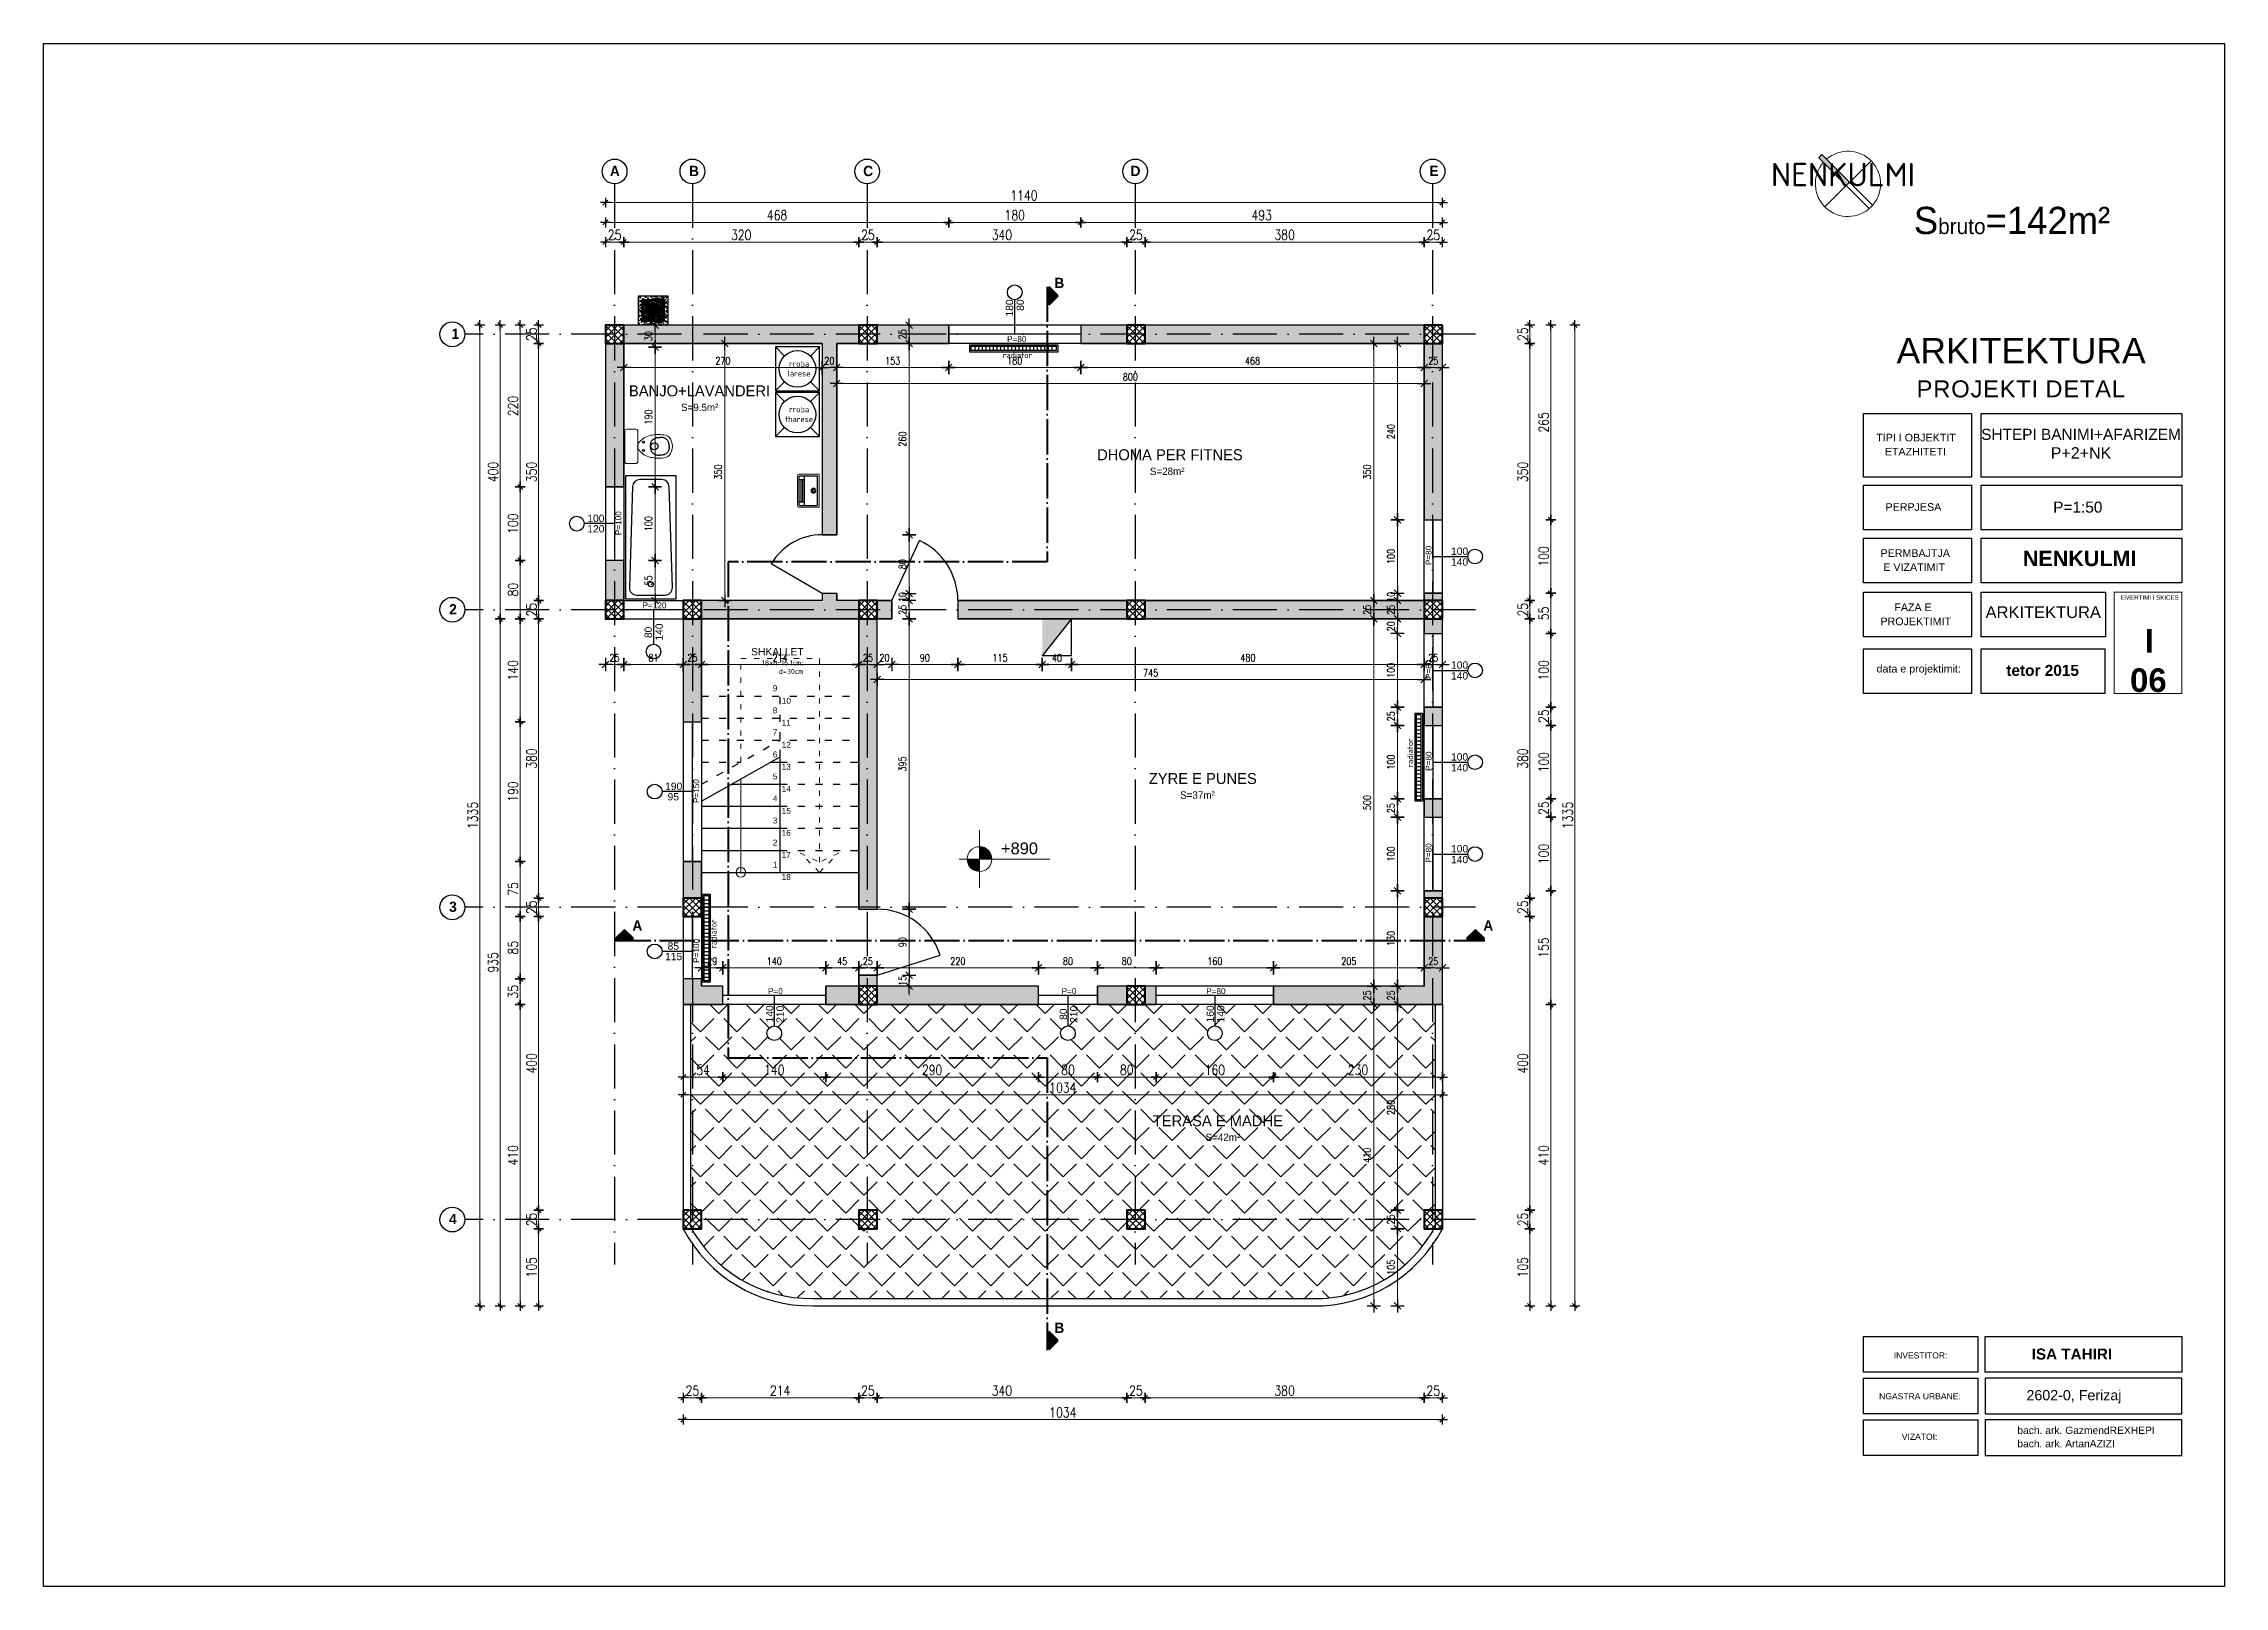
# Model space of a CAD drawing. Header units: metres. Extents: x 2674 to 33045, y -10854 to 2806.
# Drawn here: x 18195 to 21165, y 159 to 2259 of the extents above; entities that cross this region are included whole.
import ezdxf

# ---------------------------------------------------------------- set-up
doc = ezdxf.new("R2010")
doc.units = ezdxf.units.M
for name, pattern in [('ACAD_ISO03W100', [30, 12, -18]), ('ACAD_ISO04W100', [30, 24, -3, 0, -3]), ('ACAD_ISO10W100', [18, 12, -3, 0, -3])]:
    doc.linetypes.add(name, pattern=pattern)
doc.layers.add('2d hamdia', color=7, linetype='Continuous')
doc.layers.add('besi quza 1', color=7, linetype='Continuous', true_color=0x000000)
doc.styles.add('_DIM Romans 0.8', font='romans.shx', dxfattribs={"width": 0.8})
doc.styles.add('Dimensionet CM', font='swissc.ttf', dxfattribs={"height": 20})
doc.styles.get("Standard").update_dxf_attribs({"font": 'arial.ttf'})
doc.linetypes.add('FENCELINE2', pattern='A,6.35,-2.54,[132,ltypeshp.shx,S=2.54,R=0,X=-2.54,Y=0],-2.54,25.4', length=36.83)
doc.dimstyles.new('50 jasht', dxfattribs={"dimscale": 15, "dimtxt": 0.9, "dimasz": 0.3, "dimexe": 1.25, "dimexo": 0.625, "dimgap": 0.2, "dimtad": 1, "dimdec": 0, "dimzin": 12, "dimdsep": 46, "dimtxsty": '_DIM Romans 0.8', "dimblk": '- Kosa Crta za DIM (Mala)', "dimcen": 1, "dimse1": 1, "dimse2": 1, "dimclrd": 256, "dimclrt": 256, "dimazin": 3, "dimtfac": 1, "dimtdec": 0, "dimtix": 1, "dimtmove": 0, "dimatfit": 3, "dimfxl": 1, "dimlwd": 0, "dimarcsym": 0})
doc.dimstyles.new('50 mrena', dxfattribs={"dimscale": 10, "dimtxt": 1, "dimasz": 0.6, "dimexe": 1.25, "dimexo": 0.625, "dimgap": 0.4, "dimtad": 1, "dimdec": 0, "dimzin": 12, "dimdsep": 46, "dimtxsty": '_DIM Romans 0.8', "dimblk": '- Kosa Crta za DIM (Mala)', "dimcen": 2.5, "dimse1": 1, "dimse2": 1, "dimclrd": 256, "dimclrt": 256, "dimadec": 0, "dimazin": 3, "dimtfac": 1, "dimtdec": 0, "dimtix": 1, "dimtmove": 0, "dimatfit": 3, "dimfxl": 1, "dimlwd": 15, "dimarcsym": 0})

msp = doc.modelspace()

# ---------------------------------------------------------------- texts
at = {"attachment_point": 1}
for s, width, insert, char_height in [('\\pi-0.86665;{\\fEras Light ITC|b1|i0|c0|p34;\\C124;A}', 11.19, (18967.1, 2092.5), 14), ('\\pi0.92653;{\\fEras Light ITC|b1|i0|c0|p34;\\C124;B}', 11.19, (19073.1, 2092.5), 14), ('\\pi0.078194;{\\fEras Light ITC|b1|i0|c0|p34;\\C124;C}', 11.19, (19311.1, 2092.5), 14), ('\\pi-0.77014;{\\fEras Light ITC|b1|i0|c0|p34;\\C124;D}', 11.19, (19676.1, 2092.5), 14), ('\\pi1.2415;{\\fEras Light ITC|b1|i0|c0|p34;\\C124;E}', 11.19, (20081.1, 2092.5), 14), ('\\pi114.62;{\\fEras Light ITC|b0|i0|c0|p34;\\C251;S\\H0.57143x;bruto\\H1.75x;=142m²}', 392.83, (20627.4, 2036.7, -574.7), 37.121), ('\\pi0.92653;{\\fEras Light ITC|b1|i0|c0|p34;\\C15;B}', 11.19, (19570.6, 1940.1), 14), ('\\pi4.396;{\\fEras Light ITC|b1|i0|c0|p34;\\C124;1}', 11.19, (18746.2, 1870.9), 14), ('\\pi17.205;{\\Fisocp3|c0;\\C22;rroba\\P\\pi15.257;larese}', 58.7, (19193.1, 1827.1), 8), ('\\pi-26.321;{\\fEras Light ITC|b0|i0|c0|p34;\\H1.5x;\\C251;BANJO+LAVANDERI\\P\\pi44.574;\\H0.66667x;\\C22;S=9.5m²}', 139.369, (19018.5, 1793.7), 10), ('\\pi17.205;{\\Fisocp3|c0;\\C22;rroba\\P\\pi11.74;tharese}', 58.7, (19193.1, 1765), 8), ('{\\fEras Light ITC|b0|i0|c0|p34;\\H1.5x;\\C251;DHOMA PER FITNES\\P\\pi71.912;\\H0.66667x;\\C22;S=28m²}', 191.122, (19629.7, 1706.7), 10), ('\\pi1.1704;{\\fEras Light ITC|b1|i0|c0|p34;\\C124;2}', 11.19, (18746.2, 1495.9), 14), ('\\pi29.259;{\\fEras Light ITC|b0|i0|c0|p34;\\H1.5x;\\C251;ZYRE E PUNES\\P\\pi71.912;\\H0.66667x;\\C22;S=37m²}', 191.122, (19670.9, 1266), 10), ('\\pi1.1094;{\\fEras Light ITC|b1|i0|c0|p34;\\C124;3}', 11.19, (18746.2, 1090.9), 14), ('\\pi-0.86665;{\\fEras Light ITC|b1|i0|c0|p34;\\C15;A}', 11.19, (18997.7, 1065.3), 14), ('\\pi-0.86665;{\\fEras Light ITC|b1|i0|c0|p34;\\C15;A}', 11.19, (20156.6, 1065.3), 14), ('{\\fEras Light ITC|b0|i0|c0|p34;\\H1.5x;\\C251;TERASA E MADHE\\P\\pi71.912;\\H0.66667x;\\C22;S=42m²}', 191.122, (19705.6, 800.1), 10), ('\\pi0.9824;{\\fEras Light ITC|b1|i0|c0|p34;\\C124;4}', 11.19, (18746.2, 665.9), 14), ('\\pi0.92653;{\\fEras Light ITC|b1|i0|c0|p34;\\C15;B}', 11.19, (19570.6, 517.8), 14)]:
    msp.add_mtext_dynamic_manual_height_columns(s, width=width, gutter_width=12.5, heights=[0], dxfattribs=dict(at, insert=insert, char_height=char_height))
at = {"color": 242, "insert": (20743.8, 2096.5, -574.7), "char_height": 19.164, "attachment_point": 3, "style": 'Dimensionet CM'}
msp.add_mtext('{\\fISOCPEUR|b0|i0|c0|p34;\\H1.667x;\\C14;NENKULMI}', dxfattribs=at)
at = {"lineweight": 0, "char_height": 10, "rotation": 90}
for s, heights, insert, attachment_point in [('180 ', [10.2], (19505.4, 1910.7), 3), ('80', [0], (19520.1, 1910.7), 3), ('\\pi8.9827;80 ', [0], (19013.4, 1440.6), 1), ('\\pi5.5755;140 ', [0], (19028.3, 1440.6), 1), ('\\pi5.5755;140 ', [10.2], (19178.8, 920.9), 1), ('\\pi5.0195;210', [0], (19193, 920.9), 1), ('\\pi8.9827;80 ', [10.2], (19578.8, 920.9), 1), ('\\pi5.0195;210', [0], (19593, 920.9), 1), ('\\pi5.5755;160 ', [10.2], (19778.8, 920.9), 1), ('\\pi5.5755;140', [0], (19793, 920.9), 1)]:
    msp.add_mtext_dynamic_manual_height_columns(s, width=32.27, gutter_width=12.5, heights=heights, dxfattribs=dict(at, insert=insert, attachment_point=attachment_point))
at = {"color": 251, "lineweight": 0, "char_height": 8}
for s, width, insert, attachment_point in [('\\pi44.934;{\\C256;P=80}', 114.884, (19462.2, 1852.5), 7), ('\\pi0.51955;P=120', 32.27, (19010.2, 1498.1), 1), ('\\pi6.7351;P=0', 32.27, (19174.7, 973.1), 1), ('\\pi6.7351;P=0', 32.27, (19574.7, 973.1), 1), ('\\pi3.6273;P=80', 32.27, (19774.7, 973.1), 1)]:
    msp.add_mtext_dynamic_manual_height_columns(s, width=width, gutter_width=12.5, heights=[10.2], dxfattribs=dict(at, insert=insert, attachment_point=attachment_point))
at = {"style": 'Dimensionet CM'}
for s, insert, char_height, width, attachment_point in [('{\\fArial|b0|i0|c0|p34;\\H2.667x;ARKITEKTURA\\P\\H0.66658x;\\T1.05;\\C252;PROJEKTI DETAL}', (20888.2, 1858.3, -574.7), 13.013, 451.723, 2), ('{\\fArial|b1|i0|c0|p34;ISA TAHIRI}', (20902.6, 482.5, -574.7), 14.848, 261.845, 1), ('{\\fArial|b0|i0|c0|p34;\\H1.333x;2602-0, Ferizaj}', (20895.5, 426, -574.7), 10.41, 228.038, 1)]:
    msp.add_mtext(s, dxfattribs=dict(at, insert=insert, char_height=char_height, width=width, attachment_point=attachment_point))
at = {"color": 124, "insert": (19470.9, 1838.7), "char_height": 8, "attachment_point": 1}
msp.add_mtext_dynamic_manual_height_columns('\\pi30.435;{\\Fgbenor|c0;\\C206;radiator}', width=91.537, gutter_width=12.5, heights=[0], dxfattribs=at)
at = {"color": 252, "attachment_point": 1, "style": 'Dimensionet CM'}
for s, insert, char_height in [('{\\fArial|b0|i0|c0|p34;\\H0.8x;TIPI I OBJEKTIT \\P\\fTimes New Roman|b0|i0|c0|p18;\\H1.25x; }', (20690.9, 1727.8, -574.7), 13.013), ('{\\fArial|b0|i0|c0|p34;\\H0.8x;ETAZHITETI \\P\\fTimes New Roman|b0|i0|c0|p18;\\H1.25x; }', (20702.6, 1708.6, -574.7), 13.013), ('{\\fArial|b0|i0|c0|p34;\\H0.8x;PERPJESA \\P\\fTimes New Roman|b0|i0|c0|p18;\\H1.25x; }', (20703.5, 1633.3, -574.7), 13.013), ('{\\fArial|b0|i0|c0|p34;\\H0.8x;PERMBAJTJA  \\P\\fTimes New Roman|b0|i0|c0|p18;\\H1.25x; }', (20696.7, 1570.5, -574.7), 13.013), ('{\\fArial|b0|i0|c0|p34;\\H0.8x;E VIZATIMIT \\P\\fTimes New Roman|b0|i0|c0|p18;\\H1.25x; }', (20700.5, 1551.4, -574.7), 13.013), ('{\\fArial|b0|i0|c0|p34;\\H0.8x;FAZA E  \\P\\fTimes New Roman|b0|i0|c0|p18;\\H1.25x; }', (20715.5, 1496.8, -574.7), 13.013), ('{\\fArial|b0|i0|c0|p34;\\H0.8x;PROJEKTIMIT \\P\\fTimes New Roman|b0|i0|c0|p18;\\H1.25x; }', (20696.6, 1477.6, -574.7), 13.013), ('\\pi-56.507;{\\fArial|b0|i0|c0|p34;\\H0.8x;data e projektimit:\\P\\pi0;\\H0.99999x;\\P\\pi-2.4017;\\fTimes New Roman|b0|i0|c0|p18;\\H1.25x; }', (20747.8, 1413.2, -574.7), 13.013), ('\\pi-49.004;{\\fArial|b1|i0|c0|p34;\\H1.1522x;\\C256;tetor 2015}', (20917, 1413.2, -574.7), 13.013), ('{\\fArial|b0|i0|c0|p34;\\H0.8x;INVESTITOR:}', (20714.7, 477.4, -574.7), 10.41), ('{\\fArial|b0|i0|c0|p34;\\H0.8x;NGASTRA URBANE:\\P\\fTimes New Roman|b0|i0|c0|p18;\\H1.25x; }', (20694.8, 421.8, -574.7), 10.41), ('{\\fArial|b0|i0|c0|p34;\\H0.8x;VIZATOI:}', (20725.7, 366.6, -574.7), 10.41), ('{\\fArial|b0|i0|c0|p34;bach. ark. Gazmend\\C16;REXHEPI}', (20883, 376.3, -574.7), 10), ('{\\fArial|b0|i0|c0|p34;bach. ark. Artan\\C16;AZIZI}', (20883, 358.1, -574.7), 10)]:
    msp.add_mtext(s, dxfattribs=dict(at, insert=insert, char_height=char_height))
at = {"insert": (20969.7, 1734.5, -574.7), "char_height": 13.013, "attachment_point": 2, "style": 'Dimensionet CM'}
msp.add_mtext('{\\fArial|b0|i0|c0|p34;\\H1.1527x;SHTEPI BANIMI+AFARIZEM\\P\\H1.041x;P+2+NK\\H0.6667x; \\P\\fTimes New Roman|b0|i0|c0|p18;\\H1.25x; }', dxfattribs=at)
at = {"color": 252, "width": 205.938, "attachment_point": 1, "style": 'Dimensionet CM'}
for s, insert, char_height in [('{\\fArial|b0|i0|c0|p34;P=1:50}', (20931.9, 1635.4, -574.7), 15), ('\\pi64.165;{\\fArial|b0|i0|c0|p34;EMERTIMI I SKICES  \\P\\pi0;\\fTimes New Roman|b0|i0|c0|p18; }', (20960, 1507.9, -574.7), 6)]:
    msp.add_mtext(s, dxfattribs=dict(at, insert=insert, char_height=char_height))
at = {"lineweight": 0}
for s, width, heights, insert, char_height, attachment_point in [('\\pi5.5755;100', 32.27, [10.2], (18929.9, 1617.6), 10, 1), ('\\pi5.5755;120', 32.27, [0], (18929.9, 1603.4), 10, 1), ('100 ', 32.27, [0], (20135.1, 1572.9), 10, 3), ('140 ', 32.27, [0], (20135.1, 1558.2), 10, 3), ('{\\C252;SHKALLET\\P\\fISOCPEUR|b0|i0|c0|p34;\\H0.7x;\\C12;18xh=16.1cm; d=30cm}', 71.958, [0], (19230, 1436.1), 10, 3), ('100 ', 32.27, [0], (20135.1, 1417.9), 10, 3), ('140 ', 32.27, [0], (20135.1, 1403.2), 10, 3), ('{\\H0.8x;\\C253;\\c9737364;9\\H1.25x; }', 10, [0], (19188.1, 1385.3), 10, 1), ('{\\H0.8x;\\C253;\\c9737364;10\\H1.25x; }', 10, [0], (19200.4, 1368.3), 10, 1), ('{\\H0.8x;8\\H1.25x;\\C252; }', 10, [0], (19188.1, 1355.3), 10, 1), ('{\\H0.8x;\\C253;\\c9737364;11\\H1.25x; }', 10, [0], (19200.2, 1338.5), 10, 1), ('{\\H0.8x;7\\H1.25x;\\C252; }', 10, [0], (19188.1, 1325.3), 10, 1), ('{\\H0.8x;\\C253;\\c9737364;12\\H1.25x; }', 10, [0], (19200.2, 1308.5), 10, 1), ('{\\H0.8x;6\\H1.25x;\\C252; }', 10, [0], (19188.1, 1295.3), 10, 1), ('{\\H0.8x;\\C253;\\c9737364;13\\H1.25x; }', 10, [0], (19200.2, 1278.5), 10, 1), ('100 ', 32.27, [0], (20135.1, 1292.9), 10, 3), ('140 ', 32.27, [0], (20135.1, 1278.2), 10, 3), ('\\pi5.5755;190 ', 32.27, [10.2], (19035.9, 1252.9), 10, 1), ('{\\H0.8x;5\\H1.25x;\\C252; }', 10, [0], (19188.1, 1265.3), 10, 1), ('{\\H0.8x;\\C253;\\c9737364;14\\H1.25x; }', 10, [0], (19200.2, 1248.5), 10, 1), ('\\pi8.935;95', 32.27, [0], (19035.9, 1238.7), 10, 1), ('{\\H0.8x;4\\H1.25x;\\C252; }', 10, [0], (19188.1, 1235.3), 10, 1), ('{\\H0.8x;\\C253;\\c9737364;15\\H1.25x; }', 10, [0], (19200.2, 1218.5), 10, 1), ('{\\H0.8x;3\\H1.25x;\\C252; }', 10, [0], (19188.1, 1205.3), 10, 1), ('{\\H0.8x;\\C253;\\c9737364;16\\H1.25x; }', 10, [0], (19200.2, 1188.5), 10, 1), ('{\\H0.8x;2\\H1.25x;\\C252; }', 10, [0], (19188.1, 1175.3), 10, 1), ('{\\H0.8x;\\C253;\\c9737364;17\\H1.25x; }', 10, [0], (19200.2, 1158.5), 10, 1), ('{\\H0.8889x;+890}', 211.732, [0], (19498.9, 1171.4), 18, 1), ('100 ', 32.27, [0], (20135.1, 1167.9), 10, 3), ('{\\H0.8x;1\\H1.25x;\\C252; }', 10, [0], (19188.1, 1145.3), 10, 1), ('{\\H0.8x;\\C253;\\c9737364;18\\H1.25x; }', 10, [0], (19200.2, 1128.5), 10, 1), ('140 ', 32.27, [0], (20135.1, 1153.2), 10, 3), ('\\pi5.5209;115', 32.27, [0], (19035.9, 1021.2), 10, 1), ('\\pi8.9281;85 ', 32.27, [10.2], (19035.9, 1035.4), 10, 1)]:
    msp.add_mtext_dynamic_manual_height_columns(s, width=width, gutter_width=12.5, heights=heights, dxfattribs=dict(at, insert=insert, char_height=char_height, attachment_point=attachment_point))
at = {"color": 251, "lineweight": 0, "char_height": 8, "rotation": 90}
for s, insert, attachment_point in [('\\pi0.51955;{\\C256;P=100}', (18973.8, 1589.2), 1), ('\\pi3.6273;{\\C256;P=80}', (20085.3, 1545.3), 7), ('\\pi3.6273;{\\C256;P=80}', (20085.3, 1390.3), 7), ('\\pi3.6273;{\\C256;P=80}', (20085.3, 1265.3), 7), ('\\pi0.51955;{\\C256;P=150}', (19079.8, 1224.5), 1), ('\\pi3.6273;{\\C256;P=80}', (20085.3, 1140.3), 7), ('\\pi0.51955;{\\C256;P=100}', (19079.8, 1007), 1)]:
    msp.add_mtext_dynamic_manual_height_columns(s, width=32.27, gutter_width=12.5, heights=[10.2], dxfattribs=dict(at, insert=insert, attachment_point=attachment_point))
at = {"color": 14, "insert": (20890.5, 1568.6, -574.7), "char_height": 21, "width": 196.597, "attachment_point": 1, "style": 'Dimensionet CM'}
msp.add_mtext('{\\fArial|b1|i0|c0|p34;NENKULMI}', dxfattribs=at)
at = {"color": 154, "insert": (20839.8, 1493, -574.7), "char_height": 13.013, "attachment_point": 1, "style": 'Dimensionet CM'}
msp.add_mtext('{\\fArial|b0|i0|c0|p34;\\H1.2346x;ARKITEKTURA \\H0.64802x;\\P\\fTimes New Roman|b0|i0|c0|p18;\\H1.25x; }', dxfattribs=at)
at = {"color": 154, "insert": (21009.8, 1462, -574.7), "char_height": 13.013, "width": 99.808, "attachment_point": 1, "style": 'Dimensionet CM'}
msp.add_mtext('\\pi46.661;{\\fArial|b1|i0|c0|p34;\\H2.4691x;I\\P\\pi26.684;06\\P\\pi0;\\fTimes New Roman|b0|i0|c0|p18;\\H0.40501x; }', dxfattribs=at)
at = {"color": 124, "char_height": 8, "attachment_point": 1, "rotation": 90}
for insert in [(20052.1, 1243), (19103.5, 996.5)]:
    msp.add_mtext_dynamic_manual_height_columns('\\pi30.435;{\\Fgbenor|c0;\\C206;radiator}', width=91.537, gutter_width=12.5, heights=[0], dxfattribs=dict(at, insert=insert))

# ---------------------------------------------------------------- blocks, each defined once
blk = doc.blocks.new('radiator')
at = {"color": 204}
for p, q in [((-52.9, 7.1), (-52.9, 2.9)), ((-47.9, 7.1), (-47.9, 2.9)), ((-42.9, 7.1), (-42.9, 2.9)), ((-37.9, 7.1), (-37.9, 2.9)), ((-32.9, 7.1), (-32.9, 2.9)), ((-27.9, 7.1), (-27.9, 2.9)), ((-22.9, 7.1), (-22.9, 2.9)), ((-17.9, 7.1), (-17.9, 2.9)), ((-12.9, 7.1), (-12.9, 2.9)), ((-7.9, 7.1), (-7.9, 2.9)), ((-2.9, 7.1), (-2.9, 2.9)), ((2.1, 7.1), (2.1, 2.9)), ((7.1, 7.1), (7.1, 2.9)), ((12.1, 7.1), (12.1, 2.9)), ((17.1, 7.1), (17.1, 2.9)), ((22.1, 7.1), (22.1, 2.9)), ((27.1, 7.1), (27.1, 2.9)), ((32.1, 7.1), (32.1, 2.9)), ((37.1, 7.1), (37.1, 2.9)), ((42.1, 7.1), (42.1, 2.9)), ((47.1, 7.1), (47.1, 2.9)), ((52.1, 7.1), (52.1, 2.9))]:
    blk.add_line(p, q, dxfattribs=at)
blk.add_lwpolyline([(-60, 10), (60, 10), (60, 0), (-60, 0)], close=True)
blk.add_lwpolyline([(-58, 8), (58, 8), (58, 2), (-58, 2)], close=True, dxfattribs=at)
blk = doc.blocks.new('oxhak pa vrim')
h = blk.add_hatch()
h.set_pattern_fill('AR-SAND,_O', color=256, scale=0.1)
h.set_pattern_definition([(37.5, (-18.0384, 2.538), (-0.16, 4.89413), [0, -3.8608, 0, -4.318, 0, -4.1275]), (7.5, (-18.0384, 2.538), (4.4952, 7.16825), [0, -2.0828, 0, -3.4798, 0, -1.3335]), (327.5, (-21.1626, 2.538), (7.90992, 0.01437), [0, -1.27, 0, -4.572, 0, -5.969]), (317.5, (-21.1626, 2.538), (7.6356, 2.2293), [0, -0.635, 0, -2.9972, 0, -3.429])])
h.paths.add_polyline_path([(-10, 5), (-30, 5), (-30, 0), (-10, 0)], flags=17)
h.paths.add_polyline_path([(-5, 5), (-5, 35), (-35, 35), (-35, 5), (-30, 5), (-30, 0), (-40, 0), (-40, 40), (0, 40), (0, 0), (-10, 0), (-10, 5)])
h = blk.add_hatch(color=22)
h.dxf.hatch_style = 1
h.paths.add_polyline_path([(-5, 5), (-5, 35), (-35, 35), (-35, 5)])
h.paths.add_polyline_path([(-33, 20, -1), (-7, 20, -1)], flags=16)
h.paths.add_polyline_path([(-31, 20, -1), (-9, 20, -1)], flags=0)
h = blk.add_hatch()
h.set_pattern_fill('AR-SAND', color=256, scale=0.1)
h.set_pattern_definition([(322.5, (-40, 40), (-0.16, -4.89413), [0, -3.8608, 0, -4.318, 0, -4.1275]), (352.5, (-40, 40), (4.4952, -7.16825), [0, -2.0828, 0, -3.4798, 0, -1.3335]), (32.5, (-43.124, 40), (7.90992, -0.01437), [0, -1.27, 0, -4.572, 0, -5.969]), (42.5, (-43.124, 40), (7.6356, -2.2293), [0, -0.635, 0, -2.9972, 0, -3.429])])
h.paths.add_polyline_path([(-7, 20, 1), (-33, 20, 1)])
h.paths.add_polyline_path([(-31, 20, -1), (-9, 20, -1)], flags=16)
h = blk.add_hatch(color=253)
h.dxf.hatch_style = 1
h.paths.add_polyline_path([(-9, 20, 1), (-31, 20, 1)])
for points in [[(-40, 40), (0, 40), (0, 0), (-40, 0)], [(-35, 35), (-5, 35), (-5, 5), (-35, 5)]]:
    blk.add_lwpolyline(points, close=True)
for radius in [13, 11]:
    blk.add_circle((-20, 20), radius)
blk = doc.blocks.new('VERI 1')
at = {"layer": 'besi quza 1', "lineweight": 0}
h = blk.add_hatch(color=252, dxfattribs=at)
h.dxf.hatch_style = 1
edge = h.paths.add_edge_path()
edge.add_arc((-4.9, -4.9), 58.9, 128.1758, 135)
edge.add_line((-46.6, 36.7), (-4.9, -4.9))
edge.add_line((-4.9, -4.9), (0, 0))
edge.add_line((0, 0), (-41.4, 41.4))
at = {"layer": 'besi quza 1', "color": 252, "lineweight": 0}
for p, q in [((29.5, -39.4), (-46.6, 36.7)), ((34.5, -34.5), (-41.4, 41.4)), ((-37.1, -37.1), (32.1, 32.1))]:
    blk.add_line(p, q, dxfattribs=at)
at = {"layer": 'besi quza 1', "lineweight": 0}
blk.add_lwpolyline([(-41.4, 41.4, 0.029785), (-46.6, 36.7), (-4.9, -4.9), (0, 0)], format="xyb", close=True, dxfattribs=at)
at = {"layer": 'besi quza 1', "color": 252, "lineweight": 0}
blk.add_arc((-2.5, -2.5), 48.9, 139.1035, 130.8965, dxfattribs=at)
at = {"layer": 'besi quza 1', "lineweight": 0}
blk.add_arc((-4.9, -4.9), 58.9, 128.1758, 135, dxfattribs=at)
blk = doc.blocks.new('Sapls506')
blk.add_line((-0.006, -0.198), (0.007, -0.198))
at = {"color": 252, "lineweight": 15}
blk.add_lwpolyline([(-0.257, -0.03), (-0.257, -0.168, 0.414214), (-0.227, -0.198), (-0.006, -0.198), (-0.018, -0.2, 0.160975), (-0.064, -0.222, 0.055228), (-0.125, -0.292, 0.087544), (-0.165, -0.386, 0.077711), (-0.172, -0.588, 0.145572), (-0.137, -0.666, 0.193023), (0.001, -0.716, 61.25604), (0.001, -0.716, 0.193023), (0.138, -0.666, 0.145572), (0.173, -0.588, 0.077711), (0.166, -0.386, 0.087544), (0.126, -0.292, 0.055228), (0.066, -0.222, 0.161493), (0.02, -0.2), (0.007, -0.198), (0.227, -0.198, 0.414214), (0.257, -0.168), (0.257, -0.03, 0.414214), (0.227, 0), (-0.227, 0, 0.414214)], format="xyb", close=True, dxfattribs=at)
at = {"color": 30}
for points in [[(-0.014, -0.388), (-0.032, -0.389, 0.028747), (-0.06, -0.397, 0.052421), (-0.075, -0.403, 0.050041), (-0.091, -0.415, 0.040538), (-0.108, -0.434, 0.036304), (-0.124, -0.456, 0.08346), (-0.128, -0.467, 0.024812), (-0.129, -0.478, 0.009631), (-0.131, -0.504, 0.014344), (-0.132, -0.513, 0.009208), (-0.131, -0.527)], [(-0.014, -0.667), (-0.032, -0.666, -0.028747), (-0.06, -0.658, -0.052421), (-0.075, -0.652, -0.050041), (-0.091, -0.64, -0.040538), (-0.108, -0.621, -0.036304), (-0.124, -0.599, -0.08346), (-0.128, -0.588, -0.024812), (-0.129, -0.577, -0.009631), (-0.131, -0.551, -0.014344), (-0.132, -0.542, -0.009208), (-0.131, -0.528)], [(0.016, -0.388), (0.033, -0.389, -0.028747), (0.062, -0.397, -0.052421), (0.076, -0.403, -0.050041), (0.093, -0.415, -0.040538), (0.11, -0.434, -0.036304), (0.125, -0.456, -0.08346), (0.129, -0.467, -0.024812), (0.131, -0.478, -0.009631), (0.133, -0.504, -0.014344), (0.133, -0.513, -0.009208), (0.133, -0.527)], [(0.016, -0.667), (0.033, -0.666, 0.028747), (0.062, -0.658, 0.052421), (0.076, -0.652, 0.050041), (0.093, -0.64, 0.040538), (0.11, -0.621, 0.036304), (0.125, -0.599, 0.08346), (0.129, -0.588, 0.024812), (0.131, -0.577, 0.009631), (0.133, -0.551, 0.014344), (0.133, -0.542, 0.009208), (0.133, -0.528)]]:
    blk.add_lwpolyline(points, format="xyb", dxfattribs=at)
for points in [[(-0.014, -0.388), (0.001, -0.388)], [(0.016, -0.388), (0.001, -0.388)], [(-0.014, -0.667), (0.001, -0.667)], [(0.016, -0.667), (0.001, -0.667)]]:
    blk.add_lwpolyline(points, dxfattribs=at)
for centre, radius in [((-0.063, -0.283), 0.0141), ((0.064, -0.283), 0.0141), ((0.001, -0.446), 0.0535)]:
    blk.add_circle(centre, radius, dxfattribs=at)
blk = doc.blocks.new('Sapls522')
at = {"color": 252}
for p, q in [((0.03, -0.33), (0.03, -0.04)), ((0.04, -0.03), (0.52, -0.03)), ((0.04, -0.34), (0.52, -0.34)), ((0.53, -0.33), (0.53, -0.04))]:
    blk.add_line(p, q, dxfattribs=at)
at = {"color": 30}
for p, q in [((0.03, -0.25), (0.53, -0.25)), ((0.09, -0.34), (0.09, -0.25)), ((0.09, -0.28), (0.47, -0.28)), ((0.09, -0.31), (0.47, -0.31)), ((0.47, -0.34), (0.47, -0.25))]:
    blk.add_line(p, q, dxfattribs=at)
at = {"color": 252, "lineweight": 15}
blk.add_lwpolyline([(0.56, -0.34), (0.56, 0), (0, 0), (0, -0.34, 0.414214), (0.03, -0.37), (0.53, -0.37, 0.414214), (0.56, -0.34)], format="xyb", close=True, dxfattribs=at)
at = {"color": 30}
for radius in [0.04, 0.02]:
    blk.add_circle((0.28, -0.101), radius, dxfattribs=at)
at = {"color": 252}
for centre, start, end in [((0.04, -0.04), 90, 180), ((0.04, -0.33), 180, 270), ((0.52, -0.04), 0, 90), ((0.52, -0.33), 270, 0)]:
    blk.add_arc(centre, 0.01, start, end, dxfattribs=at)
blk = doc.blocks.new('- Kosa Crta za DIM (Mala)')
for points in [[(-1.5, 0), (1.5, 0)], [(-0.75, -0.75), (0.75, 0.75)], [(0, -1.5), (0, 1.5)]]:
    blk.add_lwpolyline(points)
blk = doc.blocks.new('*D887')
at = {"lineweight": 0, "transparency": 16777216}
blk.add_line((18964.6, 1988.7), (18980.6, 1988.7), dxfattribs=at)
at = {"layer": 'Defpoints', "color": 0, "lineweight": 0, "transparency": 16777216}
for p in [(18985.1, 1988.7), (18960.1, 1875.7), (18985.1, 1875.7)]:
    blk.add_point(p, dxfattribs=at)
at = {"lineweight": 0, "transparency": 16777216, "xscale": 4.5, "yscale": 4.5, "zscale": 4.5, "rotation": 180}
blk.add_blockref('- Kosa Crta za DIM (Mala)', (18960.1, 1988.7), dxfattribs=at)
at = {"lineweight": 0, "transparency": 16777216, "xscale": 4.5, "yscale": 4.5, "zscale": 4.5}
blk.add_blockref('- Kosa Crta za DIM (Mala)', (18985.1, 1988.7), dxfattribs=at)
at = {"lineweight": 0, "transparency": 16777216, "insert": (18972.6, 1998.5), "char_height": 13.5, "attachment_point": 5, "style": '_DIM Romans 0.8'}
blk.add_mtext('25', dxfattribs=at)
blk = doc.blocks.new('*D888')
at = {"lineweight": 0, "transparency": 16777216}
blk.add_line((18989.6, 1988.7), (19300.6, 1988.7), dxfattribs=at)
at = {"layer": 'Defpoints', "color": 0, "lineweight": 0, "transparency": 16777216}
for p in [(19305.1, 1988.7), (18985.1, 1875.7), (19305.1, 1875.7)]:
    blk.add_point(p, dxfattribs=at)
at = {"lineweight": 0, "transparency": 16777216, "xscale": 4.5, "yscale": 4.5, "zscale": 4.5, "rotation": 180}
blk.add_blockref('- Kosa Crta za DIM (Mala)', (18985.1, 1988.7), dxfattribs=at)
at = {"lineweight": 0, "transparency": 16777216, "xscale": 4.5, "yscale": 4.5, "zscale": 4.5}
blk.add_blockref('- Kosa Crta za DIM (Mala)', (19305.1, 1988.7), dxfattribs=at)
at = {"lineweight": 0, "transparency": 16777216, "insert": (19145.1, 1998.5), "char_height": 13.5, "attachment_point": 5, "style": '_DIM Romans 0.8'}
blk.add_mtext('320', dxfattribs=at)
blk = doc.blocks.new('*D889')
at = {"lineweight": 0, "transparency": 16777216}
blk.add_line((19309.6, 1988.7), (19325.6, 1988.7), dxfattribs=at)
at = {"layer": 'Defpoints', "color": 0, "lineweight": 0, "transparency": 16777216}
for p in [(19330.1, 1988.7), (19305.1, 1875.7), (19330.1, 1875.7)]:
    blk.add_point(p, dxfattribs=at)
at = {"lineweight": 0, "transparency": 16777216, "xscale": 4.5, "yscale": 4.5, "zscale": 4.5, "rotation": 180}
blk.add_blockref('- Kosa Crta za DIM (Mala)', (19305.1, 1988.7), dxfattribs=at)
at = {"lineweight": 0, "transparency": 16777216, "xscale": 4.5, "yscale": 4.5, "zscale": 4.5}
blk.add_blockref('- Kosa Crta za DIM (Mala)', (19330.1, 1988.7), dxfattribs=at)
at = {"lineweight": 0, "transparency": 16777216, "insert": (19317.6, 1998.5), "char_height": 13.5, "attachment_point": 5, "style": '_DIM Romans 0.8'}
blk.add_mtext('25', dxfattribs=at)
blk = doc.blocks.new('*D890')
at = {"lineweight": 0, "transparency": 16777216}
blk.add_line((19334.6, 1988.7), (19665.6, 1988.7), dxfattribs=at)
at = {"layer": 'Defpoints', "color": 0, "lineweight": 0, "transparency": 16777216}
for p in [(19670.1, 1988.7), (19330.1, 1875.7), (19670.1, 1875.7)]:
    blk.add_point(p, dxfattribs=at)
at = {"lineweight": 0, "transparency": 16777216, "xscale": 4.5, "yscale": 4.5, "zscale": 4.5, "rotation": 180}
blk.add_blockref('- Kosa Crta za DIM (Mala)', (19330.1, 1988.7), dxfattribs=at)
at = {"lineweight": 0, "transparency": 16777216, "xscale": 4.5, "yscale": 4.5, "zscale": 4.5}
blk.add_blockref('- Kosa Crta za DIM (Mala)', (19670.1, 1988.7), dxfattribs=at)
at = {"lineweight": 0, "transparency": 16777216, "insert": (19500.1, 1998.5), "char_height": 13.5, "attachment_point": 5, "style": '_DIM Romans 0.8'}
blk.add_mtext('340', dxfattribs=at)
blk = doc.blocks.new('*D891')
at = {"lineweight": 0, "transparency": 16777216}
blk.add_line((19674.6, 1988.7), (19690.6, 1988.7), dxfattribs=at)
at = {"layer": 'Defpoints', "color": 0, "lineweight": 0, "transparency": 16777216}
for p in [(19695.1, 1988.7), (19670.1, 1875.7), (19695.1, 1875.7)]:
    blk.add_point(p, dxfattribs=at)
at = {"lineweight": 0, "transparency": 16777216, "xscale": 4.5, "yscale": 4.5, "zscale": 4.5, "rotation": 180}
blk.add_blockref('- Kosa Crta za DIM (Mala)', (19670.1, 1988.7), dxfattribs=at)
at = {"lineweight": 0, "transparency": 16777216, "xscale": 4.5, "yscale": 4.5, "zscale": 4.5}
blk.add_blockref('- Kosa Crta za DIM (Mala)', (19695.1, 1988.7), dxfattribs=at)
at = {"lineweight": 0, "transparency": 16777216, "insert": (19682.6, 1998.5), "char_height": 13.5, "attachment_point": 5, "style": '_DIM Romans 0.8'}
blk.add_mtext('25', dxfattribs=at)
blk = doc.blocks.new('*D892')
at = {"lineweight": 0, "transparency": 16777216}
blk.add_line((19699.6, 1988.7), (20070.6, 1988.7), dxfattribs=at)
at = {"layer": 'Defpoints', "color": 0, "lineweight": 0, "transparency": 16777216}
for p in [(20075.1, 1988.7), (19695.1, 1875.7), (20075.1, 1875.7)]:
    blk.add_point(p, dxfattribs=at)
at = {"lineweight": 0, "transparency": 16777216, "xscale": 4.5, "yscale": 4.5, "zscale": 4.5, "rotation": 180}
blk.add_blockref('- Kosa Crta za DIM (Mala)', (19695.1, 1988.7), dxfattribs=at)
at = {"lineweight": 0, "transparency": 16777216, "xscale": 4.5, "yscale": 4.5, "zscale": 4.5}
blk.add_blockref('- Kosa Crta za DIM (Mala)', (20075.1, 1988.7), dxfattribs=at)
at = {"lineweight": 0, "transparency": 16777216, "insert": (19885.1, 1998.5), "char_height": 13.5, "attachment_point": 5, "style": '_DIM Romans 0.8'}
blk.add_mtext('380', dxfattribs=at)
blk = doc.blocks.new('*D893')
at = {"lineweight": 0, "transparency": 16777216}
blk.add_line((20079.6, 1988.7), (20095.6, 1988.7), dxfattribs=at)
at = {"layer": 'Defpoints', "color": 0, "lineweight": 0, "transparency": 16777216}
for p in [(20100.1, 1988.7), (20075.1, 1875.7), (20100.1, 1875.7)]:
    blk.add_point(p, dxfattribs=at)
at = {"lineweight": 0, "transparency": 16777216, "xscale": 4.5, "yscale": 4.5, "zscale": 4.5, "rotation": 180}
blk.add_blockref('- Kosa Crta za DIM (Mala)', (20075.1, 1988.7), dxfattribs=at)
at = {"lineweight": 0, "transparency": 16777216, "xscale": 4.5, "yscale": 4.5, "zscale": 4.5}
blk.add_blockref('- Kosa Crta za DIM (Mala)', (20100.1, 1988.7), dxfattribs=at)
at = {"lineweight": 0, "transparency": 16777216, "insert": (20087.6, 1998.5), "char_height": 13.5, "attachment_point": 5, "style": '_DIM Romans 0.8'}
blk.add_mtext('25', dxfattribs=at)
blk = doc.blocks.new('*D894')
at = {"lineweight": 0, "transparency": 16777216}
blk.add_line((20095.6, 2015.5), (19612.1, 2015.5), dxfattribs=at)
at = {"layer": 'Defpoints', "color": 0, "lineweight": 0, "transparency": 16777216}
for p in [(19607.6, 2015.5), (19607.6, 1875.7), (20100.1, 1875.7)]:
    blk.add_point(p, dxfattribs=at)
at = {"lineweight": 0, "transparency": 16777216, "xscale": 4.5, "yscale": 4.5, "zscale": 4.5, "rotation": 180}
blk.add_blockref('- Kosa Crta za DIM (Mala)', (19607.6, 2015.5), dxfattribs=at)
at = {"lineweight": 0, "transparency": 16777216, "xscale": 4.5, "yscale": 4.5, "zscale": 4.5}
blk.add_blockref('- Kosa Crta za DIM (Mala)', (20100.1, 2015.5), dxfattribs=at)
at = {"lineweight": 0, "transparency": 16777216, "insert": (19853.9, 2025.3), "char_height": 13.5, "attachment_point": 5, "style": '_DIM Romans 0.8'}
blk.add_mtext('493', dxfattribs=at)
blk = doc.blocks.new('*D895')
at = {"lineweight": 0, "transparency": 16777216}
blk.add_line((19603.1, 2015.5), (19432.1, 2015.5), dxfattribs=at)
at = {"layer": 'Defpoints', "color": 0, "lineweight": 0, "transparency": 16777216}
for p in [(19427.6, 2015.5), (19427.6, 1875.7), (19607.6, 1875.7)]:
    blk.add_point(p, dxfattribs=at)
at = {"lineweight": 0, "transparency": 16777216, "xscale": 4.5, "yscale": 4.5, "zscale": 4.5, "rotation": 180}
blk.add_blockref('- Kosa Crta za DIM (Mala)', (19427.6, 2015.5), dxfattribs=at)
at = {"lineweight": 0, "transparency": 16777216, "xscale": 4.5, "yscale": 4.5, "zscale": 4.5}
blk.add_blockref('- Kosa Crta za DIM (Mala)', (19607.6, 2015.5), dxfattribs=at)
at = {"lineweight": 0, "transparency": 16777216, "insert": (19517.6, 2025.3), "char_height": 13.5, "attachment_point": 5, "style": '_DIM Romans 0.8'}
blk.add_mtext('180', dxfattribs=at)
blk = doc.blocks.new('*D896')
at = {"lineweight": 0, "transparency": 16777216}
blk.add_line((19423.1, 2015.5), (18964.6, 2015.5), dxfattribs=at)
at = {"layer": 'Defpoints', "color": 0, "lineweight": 0, "transparency": 16777216}
for p in [(18960.1, 2015.5), (18960.1, 1875.7), (19427.6, 1875.7)]:
    blk.add_point(p, dxfattribs=at)
at = {"lineweight": 0, "transparency": 16777216, "xscale": 4.5, "yscale": 4.5, "zscale": 4.5, "rotation": 180}
blk.add_blockref('- Kosa Crta za DIM (Mala)', (18960.1, 2015.5), dxfattribs=at)
at = {"lineweight": 0, "transparency": 16777216, "xscale": 4.5, "yscale": 4.5, "zscale": 4.5}
blk.add_blockref('- Kosa Crta za DIM (Mala)', (19427.6, 2015.5), dxfattribs=at)
at = {"lineweight": 0, "transparency": 16777216, "insert": (19193.9, 2025.3), "char_height": 13.5, "attachment_point": 5, "style": '_DIM Romans 0.8'}
blk.add_mtext('468', dxfattribs=at)
blk = doc.blocks.new('*D897')
at = {"lineweight": 0, "transparency": 16777216}
blk.add_line((18964.6, 2042.4), (20095.6, 2042.4), dxfattribs=at)
at = {"layer": 'Defpoints', "color": 0, "lineweight": 0, "transparency": 16777216}
for p in [(20100.1, 2042.4), (18960.1, 1875.7), (20100.1, 1875.7)]:
    blk.add_point(p, dxfattribs=at)
at = {"lineweight": 0, "transparency": 16777216, "xscale": 4.5, "yscale": 4.5, "zscale": 4.5, "rotation": 180}
blk.add_blockref('- Kosa Crta za DIM (Mala)', (18960.1, 2042.4), dxfattribs=at)
at = {"lineweight": 0, "transparency": 16777216, "xscale": 4.5, "yscale": 4.5, "zscale": 4.5}
blk.add_blockref('- Kosa Crta za DIM (Mala)', (20100.1, 2042.4), dxfattribs=at)
at = {"lineweight": 0, "transparency": 16777216, "insert": (19530.1, 2052.2), "char_height": 13.5, "attachment_point": 5, "style": '_DIM Romans 0.8'}
blk.add_mtext('1140', dxfattribs=at)
blk = doc.blocks.new('*D898')
at = {"lineweight": 0, "transparency": 16777216}
blk.add_line((20219.2, 1871.2), (20219.2, 1855.2), dxfattribs=at)
at = {"layer": 'Defpoints', "color": 0, "lineweight": 0, "transparency": 16777216}
for p in [(20100.1, 1875.7), (20100.1, 1850.7), (20219.2, 1850.7)]:
    blk.add_point(p, dxfattribs=at)
at = {"lineweight": 0, "transparency": 16777216, "xscale": 4.5, "yscale": 4.5, "zscale": 4.5}
for p, rotation in [((20219.2, 1875.7), 90), ((20219.2, 1850.7), 270)]:
    blk.add_blockref('- Kosa Crta za DIM (Mala)', p, dxfattribs=dict(at, rotation=rotation))
at = {"lineweight": 0, "transparency": 16777216, "insert": (20209.5, 1863.2), "char_height": 13.5, "attachment_point": 5, "rotation": 90, "style": '_DIM Romans 0.8'}
blk.add_mtext('25', dxfattribs=at)
blk = doc.blocks.new('*D899')
at = {"lineweight": 0, "transparency": 16777216}
blk.add_line((20219.2, 1846.2), (20219.2, 1505.2), dxfattribs=at)
at = {"layer": 'Defpoints', "color": 0, "lineweight": 0, "transparency": 16777216}
for p in [(20100.1, 1850.7), (20100.1, 1500.7), (20219.2, 1500.7)]:
    blk.add_point(p, dxfattribs=at)
at = {"lineweight": 0, "transparency": 16777216, "xscale": 4.5, "yscale": 4.5, "zscale": 4.5}
for p, rotation in [((20219.2, 1850.7), 90), ((20219.2, 1500.7), 270)]:
    blk.add_blockref('- Kosa Crta za DIM (Mala)', p, dxfattribs=dict(at, rotation=rotation))
at = {"lineweight": 0, "transparency": 16777216, "insert": (20209.5, 1675.7), "char_height": 13.5, "attachment_point": 5, "rotation": 90, "style": '_DIM Romans 0.8'}
blk.add_mtext('350', dxfattribs=at)
blk = doc.blocks.new('*D900')
at = {"lineweight": 0, "transparency": 16777216}
blk.add_line((20219.2, 1496.2), (20219.2, 1480.2), dxfattribs=at)
at = {"layer": 'Defpoints', "color": 0, "lineweight": 0, "transparency": 16777216}
for p in [(20100.1, 1500.7), (20100.1, 1475.7), (20219.2, 1475.7)]:
    blk.add_point(p, dxfattribs=at)
at = {"lineweight": 0, "transparency": 16777216, "xscale": 4.5, "yscale": 4.5, "zscale": 4.5}
for p, rotation in [((20219.2, 1500.7), 90), ((20219.2, 1475.7), 270)]:
    blk.add_blockref('- Kosa Crta za DIM (Mala)', p, dxfattribs=dict(at, rotation=rotation))
at = {"lineweight": 0, "transparency": 16777216, "insert": (20209.5, 1488.2), "char_height": 13.5, "attachment_point": 5, "rotation": 90, "style": '_DIM Romans 0.8'}
blk.add_mtext('25', dxfattribs=at)
blk = doc.blocks.new('*D901')
at = {"lineweight": 0, "transparency": 16777216}
blk.add_line((20219.2, 1471.2), (20219.2, 1100.2), dxfattribs=at)
at = {"layer": 'Defpoints', "color": 0, "lineweight": 0, "transparency": 16777216}
for p in [(20100.1, 1475.7), (20100.1, 1095.7), (20219.2, 1095.7)]:
    blk.add_point(p, dxfattribs=at)
at = {"lineweight": 0, "transparency": 16777216, "xscale": 4.5, "yscale": 4.5, "zscale": 4.5}
for p, rotation in [((20219.2, 1475.7), 90), ((20219.2, 1095.7), 270)]:
    blk.add_blockref('- Kosa Crta za DIM (Mala)', p, dxfattribs=dict(at, rotation=rotation))
at = {"lineweight": 0, "transparency": 16777216, "insert": (20209.5, 1285.7), "char_height": 13.5, "attachment_point": 5, "rotation": 90, "style": '_DIM Romans 0.8'}
blk.add_mtext('380', dxfattribs=at)
blk = doc.blocks.new('*D902')
at = {"lineweight": 0, "transparency": 16777216}
blk.add_line((20219.2, 1091.2), (20219.2, 1075.2), dxfattribs=at)
at = {"layer": 'Defpoints', "color": 0, "lineweight": 0, "transparency": 16777216}
for p in [(20100.1, 1095.7), (20100.1, 1070.7), (20219.2, 1070.7)]:
    blk.add_point(p, dxfattribs=at)
at = {"lineweight": 0, "transparency": 16777216, "xscale": 4.5, "yscale": 4.5, "zscale": 4.5}
for p, rotation in [((20219.2, 1095.7), 90), ((20219.2, 1070.7), 270)]:
    blk.add_blockref('- Kosa Crta za DIM (Mala)', p, dxfattribs=dict(at, rotation=rotation))
at = {"lineweight": 0, "transparency": 16777216, "insert": (20209.5, 1083.2), "char_height": 13.5, "attachment_point": 5, "rotation": 90, "style": '_DIM Romans 0.8'}
blk.add_mtext('25', dxfattribs=at)
blk = doc.blocks.new('*D903')
at = {"lineweight": 0, "transparency": 16777216}
blk.add_line((20219.2, 1066.2), (20219.2, 675.2), dxfattribs=at)
at = {"layer": 'Defpoints', "color": 0, "lineweight": 0, "transparency": 16777216}
for p in [(20100.1, 1070.7), (20100.1, 670.7), (20219.2, 670.7)]:
    blk.add_point(p, dxfattribs=at)
at = {"lineweight": 0, "transparency": 16777216, "xscale": 4.5, "yscale": 4.5, "zscale": 4.5}
for p, rotation in [((20219.2, 1070.7), 90), ((20219.2, 670.7), 270)]:
    blk.add_blockref('- Kosa Crta za DIM (Mala)', p, dxfattribs=dict(at, rotation=rotation))
at = {"lineweight": 0, "transparency": 16777216, "insert": (20209.5, 870.7), "char_height": 13.5, "attachment_point": 5, "rotation": 90, "style": '_DIM Romans 0.8'}
blk.add_mtext('400', dxfattribs=at)
blk = doc.blocks.new('*D904')
at = {"lineweight": 0, "transparency": 16777216}
blk.add_line((20219.2, 666.2), (20219.2, 650.2), dxfattribs=at)
at = {"layer": 'Defpoints', "color": 0, "lineweight": 0, "transparency": 16777216}
for p in [(20100.1, 670.7), (20100.1, 645.7), (20219.2, 645.7)]:
    blk.add_point(p, dxfattribs=at)
at = {"lineweight": 0, "transparency": 16777216, "xscale": 4.5, "yscale": 4.5, "zscale": 4.5}
for p, rotation in [((20219.2, 670.7), 90), ((20219.2, 645.7), 270)]:
    blk.add_blockref('- Kosa Crta za DIM (Mala)', p, dxfattribs=dict(at, rotation=rotation))
at = {"lineweight": 0, "transparency": 16777216, "insert": (20209.5, 658.2), "char_height": 13.5, "attachment_point": 5, "rotation": 90, "style": '_DIM Romans 0.8'}
blk.add_mtext('25', dxfattribs=at)
blk = doc.blocks.new('*D905')
at = {"lineweight": 0, "transparency": 16777216}
blk.add_line((20219.2, 641.2), (20219.2, 545.2), dxfattribs=at)
at = {"layer": 'Defpoints', "color": 0, "lineweight": 0, "transparency": 16777216}
for p in [(20100.1, 645.7), (19923.7, 540.7), (20219.2, 540.7)]:
    blk.add_point(p, dxfattribs=at)
at = {"lineweight": 0, "transparency": 16777216, "xscale": 4.5, "yscale": 4.5, "zscale": 4.5}
for p, rotation in [((20219.2, 645.7), 90), ((20219.2, 540.7), 270)]:
    blk.add_blockref('- Kosa Crta za DIM (Mala)', p, dxfattribs=dict(at, rotation=rotation))
at = {"lineweight": 0, "transparency": 16777216, "insert": (20209.5, 593.2), "char_height": 13.5, "attachment_point": 5, "rotation": 90, "style": '_DIM Romans 0.8'}
blk.add_mtext('105', dxfattribs=at)
blk = doc.blocks.new('*D906')
at = {"lineweight": 0, "transparency": 16777216}
blk.add_line((20247.6, 1871.2), (20247.6, 1615.2), dxfattribs=at)
at = {"layer": 'Defpoints', "color": 0, "lineweight": 0, "transparency": 16777216}
for p in [(20100.1, 1875.7), (20100.1, 1610.7), (20247.6, 1610.7)]:
    blk.add_point(p, dxfattribs=at)
at = {"lineweight": 0, "transparency": 16777216, "xscale": 4.5, "yscale": 4.5, "zscale": 4.5}
for p, rotation in [((20247.6, 1875.7), 90), ((20247.6, 1610.7), 270)]:
    blk.add_blockref('- Kosa Crta za DIM (Mala)', p, dxfattribs=dict(at, rotation=rotation))
at = {"lineweight": 0, "transparency": 16777216, "insert": (20237.9, 1743.2), "char_height": 13.5, "attachment_point": 5, "rotation": 90, "style": '_DIM Romans 0.8'}
blk.add_mtext('265', dxfattribs=at)
blk = doc.blocks.new('*D907')
at = {"lineweight": 0, "transparency": 16777216}
blk.add_line((20247.6, 1606.2), (20247.6, 1515.2), dxfattribs=at)
at = {"layer": 'Defpoints', "color": 0, "lineweight": 0, "transparency": 16777216}
for p in [(20100.1, 1610.7), (20100.1, 1510.7), (20247.6, 1510.7)]:
    blk.add_point(p, dxfattribs=at)
at = {"lineweight": 0, "transparency": 16777216, "xscale": 4.5, "yscale": 4.5, "zscale": 4.5}
for p, rotation in [((20247.6, 1610.7), 90), ((20247.6, 1510.7), 270)]:
    blk.add_blockref('- Kosa Crta za DIM (Mala)', p, dxfattribs=dict(at, rotation=rotation))
at = {"lineweight": 0, "transparency": 16777216, "insert": (20237.9, 1560.7), "char_height": 13.5, "attachment_point": 5, "rotation": 90, "style": '_DIM Romans 0.8'}
blk.add_mtext('100', dxfattribs=at)
blk = doc.blocks.new('*D908')
at = {"lineweight": 0, "transparency": 16777216}
blk.add_line((20247.6, 1506.2), (20247.6, 1460.2), dxfattribs=at)
at = {"layer": 'Defpoints', "color": 0, "lineweight": 0, "transparency": 16777216}
for p in [(20100.1, 1510.7), (20100.1, 1455.7), (20247.6, 1455.7)]:
    blk.add_point(p, dxfattribs=at)
at = {"lineweight": 0, "transparency": 16777216, "xscale": 4.5, "yscale": 4.5, "zscale": 4.5}
for p, rotation in [((20247.6, 1510.7), 90), ((20247.6, 1455.7), 270)]:
    blk.add_blockref('- Kosa Crta za DIM (Mala)', p, dxfattribs=dict(at, rotation=rotation))
at = {"lineweight": 0, "transparency": 16777216, "insert": (20237.9, 1483.2), "char_height": 13.5, "attachment_point": 5, "rotation": 90, "style": '_DIM Romans 0.8'}
blk.add_mtext('55', dxfattribs=at)
blk = doc.blocks.new('*D909')
at = {"lineweight": 0, "transparency": 16777216}
blk.add_line((20247.6, 1451.2), (20247.6, 1360.2), dxfattribs=at)
at = {"layer": 'Defpoints', "color": 0, "lineweight": 0, "transparency": 16777216}
for p in [(20100.1, 1455.7), (20100.1, 1355.7), (20247.6, 1355.7)]:
    blk.add_point(p, dxfattribs=at)
at = {"lineweight": 0, "transparency": 16777216, "xscale": 4.5, "yscale": 4.5, "zscale": 4.5}
for p, rotation in [((20247.6, 1455.7), 90), ((20247.6, 1355.7), 270)]:
    blk.add_blockref('- Kosa Crta za DIM (Mala)', p, dxfattribs=dict(at, rotation=rotation))
at = {"lineweight": 0, "transparency": 16777216, "insert": (20237.9, 1405.7), "char_height": 13.5, "attachment_point": 5, "rotation": 90, "style": '_DIM Romans 0.8'}
blk.add_mtext('100', dxfattribs=at)
blk = doc.blocks.new('*D910')
at = {"lineweight": 0, "transparency": 16777216}
blk.add_line((20247.6, 1351.2), (20247.6, 1335.2), dxfattribs=at)
at = {"layer": 'Defpoints', "color": 0, "lineweight": 0, "transparency": 16777216}
for p in [(20100.1, 1355.7), (20100.1, 1330.7), (20247.6, 1330.7)]:
    blk.add_point(p, dxfattribs=at)
at = {"lineweight": 0, "transparency": 16777216, "xscale": 4.5, "yscale": 4.5, "zscale": 4.5}
for p, rotation in [((20247.6, 1355.7), 90), ((20247.6, 1330.7), 270)]:
    blk.add_blockref('- Kosa Crta za DIM (Mala)', p, dxfattribs=dict(at, rotation=rotation))
at = {"lineweight": 0, "transparency": 16777216, "insert": (20237.9, 1343.2), "char_height": 13.5, "attachment_point": 5, "rotation": 90, "style": '_DIM Romans 0.8'}
blk.add_mtext('25', dxfattribs=at)
blk = doc.blocks.new('*D911')
at = {"lineweight": 0, "transparency": 16777216}
blk.add_line((20247.6, 1326.2), (20247.6, 1235.2), dxfattribs=at)
at = {"layer": 'Defpoints', "color": 0, "lineweight": 0, "transparency": 16777216}
for p in [(20100.1, 1330.7), (20100.1, 1230.7), (20247.6, 1230.7)]:
    blk.add_point(p, dxfattribs=at)
at = {"lineweight": 0, "transparency": 16777216, "xscale": 4.5, "yscale": 4.5, "zscale": 4.5}
for p, rotation in [((20247.6, 1330.7), 90), ((20247.6, 1230.7), 270)]:
    blk.add_blockref('- Kosa Crta za DIM (Mala)', p, dxfattribs=dict(at, rotation=rotation))
at = {"lineweight": 0, "transparency": 16777216, "insert": (20237.9, 1280.7), "char_height": 13.5, "attachment_point": 5, "rotation": 90, "style": '_DIM Romans 0.8'}
blk.add_mtext('100', dxfattribs=at)
blk = doc.blocks.new('*D912')
at = {"lineweight": 0, "transparency": 16777216}
blk.add_line((20247.6, 1226.2), (20247.6, 1210.2), dxfattribs=at)
at = {"layer": 'Defpoints', "color": 0, "lineweight": 0, "transparency": 16777216}
for p in [(20100.1, 1230.7), (20100.1, 1205.7), (20247.6, 1205.7)]:
    blk.add_point(p, dxfattribs=at)
at = {"lineweight": 0, "transparency": 16777216, "xscale": 4.5, "yscale": 4.5, "zscale": 4.5}
for p, rotation in [((20247.6, 1230.7), 90), ((20247.6, 1205.7), 270)]:
    blk.add_blockref('- Kosa Crta za DIM (Mala)', p, dxfattribs=dict(at, rotation=rotation))
at = {"lineweight": 0, "transparency": 16777216, "insert": (20237.9, 1218.2), "char_height": 13.5, "attachment_point": 5, "rotation": 90, "style": '_DIM Romans 0.8'}
blk.add_mtext('25', dxfattribs=at)
blk = doc.blocks.new('*D913')
at = {"lineweight": 0, "transparency": 16777216}
blk.add_line((20247.6, 1201.2), (20247.6, 1110.2), dxfattribs=at)
at = {"layer": 'Defpoints', "color": 0, "lineweight": 0, "transparency": 16777216}
for p in [(20100.1, 1205.7), (20100.1, 1105.7), (20247.6, 1105.7)]:
    blk.add_point(p, dxfattribs=at)
at = {"lineweight": 0, "transparency": 16777216, "xscale": 4.5, "yscale": 4.5, "zscale": 4.5}
for p, rotation in [((20247.6, 1205.7), 90), ((20247.6, 1105.7), 270)]:
    blk.add_blockref('- Kosa Crta za DIM (Mala)', p, dxfattribs=dict(at, rotation=rotation))
at = {"lineweight": 0, "transparency": 16777216, "insert": (20237.9, 1155.7), "char_height": 13.5, "attachment_point": 5, "rotation": 90, "style": '_DIM Romans 0.8'}
blk.add_mtext('100', dxfattribs=at)
blk = doc.blocks.new('*D914')
at = {"lineweight": 0, "transparency": 16777216}
blk.add_line((20247.6, 1101.2), (20247.6, 955.2), dxfattribs=at)
at = {"layer": 'Defpoints', "color": 0, "lineweight": 0, "transparency": 16777216}
for p in [(20100.1, 1105.7), (20100.1, 950.7), (20247.6, 950.7)]:
    blk.add_point(p, dxfattribs=at)
at = {"lineweight": 0, "transparency": 16777216, "xscale": 4.5, "yscale": 4.5, "zscale": 4.5}
for p, rotation in [((20247.6, 1105.7), 90), ((20247.6, 950.7), 270)]:
    blk.add_blockref('- Kosa Crta za DIM (Mala)', p, dxfattribs=dict(at, rotation=rotation))
at = {"lineweight": 0, "transparency": 16777216, "insert": (20237.9, 1028.2), "char_height": 13.5, "attachment_point": 5, "rotation": 90, "style": '_DIM Romans 0.8'}
blk.add_mtext('155', dxfattribs=at)
blk = doc.blocks.new('*D915')
at = {"lineweight": 0, "transparency": 16777216}
blk.add_line((20247.6, 946.2), (20247.6, 545.2), dxfattribs=at)
at = {"layer": 'Defpoints', "color": 0, "lineweight": 0, "transparency": 16777216}
for p in [(20100.1, 950.7), (19923.7, 540.7), (20247.6, 540.7)]:
    blk.add_point(p, dxfattribs=at)
at = {"lineweight": 0, "transparency": 16777216, "xscale": 4.5, "yscale": 4.5, "zscale": 4.5}
for p, rotation in [((20247.6, 950.7), 90), ((20247.6, 540.7), 270)]:
    blk.add_blockref('- Kosa Crta za DIM (Mala)', p, dxfattribs=dict(at, rotation=rotation))
at = {"lineweight": 0, "transparency": 16777216, "insert": (20237.9, 745.7), "char_height": 13.5, "attachment_point": 5, "rotation": 90, "style": '_DIM Romans 0.8'}
blk.add_mtext('410', dxfattribs=at)
blk = doc.blocks.new('*D916')
at = {"lineweight": 0, "transparency": 16777216}
blk.add_line((20280.4, 1871.2), (20280.4, 545.2), dxfattribs=at)
at = {"layer": 'Defpoints', "color": 0, "lineweight": 0, "transparency": 16777216}
for p in [(20100.1, 1875.7), (19923.7, 540.7), (20280.4, 540.7)]:
    blk.add_point(p, dxfattribs=at)
at = {"lineweight": 0, "transparency": 16777216, "xscale": 4.5, "yscale": 4.5, "zscale": 4.5}
for p, rotation in [((20280.4, 1875.7), 90), ((20280.4, 540.7), 270)]:
    blk.add_blockref('- Kosa Crta za DIM (Mala)', p, dxfattribs=dict(at, rotation=rotation))
at = {"lineweight": 0, "transparency": 16777216, "insert": (20270.7, 1208.2), "char_height": 13.5, "attachment_point": 5, "rotation": 90, "style": '_DIM Romans 0.8'}
blk.add_mtext('1335', dxfattribs=at)
blk = doc.blocks.new('*D917')
at = {"lineweight": 0, "transparency": 16777216}
blk.add_line((18869.2, 1871.2), (18869.2, 1855.2), dxfattribs=at)
at = {"layer": 'Defpoints', "color": 0, "lineweight": 0, "transparency": 16777216}
for p in [(18960.1, 1875.7), (18869.2, 1850.7), (18960.1, 1850.7)]:
    blk.add_point(p, dxfattribs=at)
at = {"lineweight": 0, "transparency": 16777216, "xscale": 4.5, "yscale": 4.5, "zscale": 4.5}
for p, rotation in [((18869.2, 1875.7), 90), ((18869.2, 1850.7), 270)]:
    blk.add_blockref('- Kosa Crta za DIM (Mala)', p, dxfattribs=dict(at, rotation=rotation))
at = {"lineweight": 0, "transparency": 16777216, "insert": (18859.5, 1863.2), "char_height": 13.5, "attachment_point": 5, "rotation": 90, "style": '_DIM Romans 0.8'}
blk.add_mtext('25', dxfattribs=at)
blk = doc.blocks.new('*D918')
at = {"lineweight": 0, "transparency": 16777216}
blk.add_line((18869.2, 1846.2), (18869.2, 1505.2), dxfattribs=at)
at = {"layer": 'Defpoints', "color": 0, "lineweight": 0, "transparency": 16777216}
for p in [(18960.1, 1850.7), (18869.2, 1500.7), (18960.1, 1500.7)]:
    blk.add_point(p, dxfattribs=at)
at = {"lineweight": 0, "transparency": 16777216, "xscale": 4.5, "yscale": 4.5, "zscale": 4.5}
for p, rotation in [((18869.2, 1850.7), 90), ((18869.2, 1500.7), 270)]:
    blk.add_blockref('- Kosa Crta za DIM (Mala)', p, dxfattribs=dict(at, rotation=rotation))
at = {"lineweight": 0, "transparency": 16777216, "insert": (18859.5, 1675.7), "char_height": 13.5, "attachment_point": 5, "rotation": 90, "style": '_DIM Romans 0.8'}
blk.add_mtext('350', dxfattribs=at)
blk = doc.blocks.new('*D919')
at = {"lineweight": 0, "transparency": 16777216}
blk.add_line((18869.2, 1496.2), (18869.2, 1480.2), dxfattribs=at)
at = {"layer": 'Defpoints', "color": 0, "lineweight": 0, "transparency": 16777216}
for p in [(18960.1, 1500.7), (18869.2, 1475.7), (18960.1, 1475.7)]:
    blk.add_point(p, dxfattribs=at)
at = {"lineweight": 0, "transparency": 16777216, "xscale": 4.5, "yscale": 4.5, "zscale": 4.5}
for p, rotation in [((18869.2, 1500.7), 90), ((18869.2, 1475.7), 270)]:
    blk.add_blockref('- Kosa Crta za DIM (Mala)', p, dxfattribs=dict(at, rotation=rotation))
at = {"lineweight": 0, "transparency": 16777216, "insert": (18859.5, 1488.2), "char_height": 13.5, "attachment_point": 5, "rotation": 90, "style": '_DIM Romans 0.8'}
blk.add_mtext('25', dxfattribs=at)
blk = doc.blocks.new('*D920')
at = {"lineweight": 0, "transparency": 16777216}
blk.add_line((18869.2, 1471.2), (18869.2, 1100.2), dxfattribs=at)
at = {"layer": 'Defpoints', "color": 0, "lineweight": 0, "transparency": 16777216}
for p in [(18960.1, 1475.7), (18869.2, 1095.7), (19066.1, 1095.7)]:
    blk.add_point(p, dxfattribs=at)
at = {"lineweight": 0, "transparency": 16777216, "xscale": 4.5, "yscale": 4.5, "zscale": 4.5}
for p, rotation in [((18869.2, 1475.7), 90), ((18869.2, 1095.7), 270)]:
    blk.add_blockref('- Kosa Crta za DIM (Mala)', p, dxfattribs=dict(at, rotation=rotation))
at = {"lineweight": 0, "transparency": 16777216, "insert": (18859.5, 1285.7), "char_height": 13.5, "attachment_point": 5, "rotation": 90, "style": '_DIM Romans 0.8'}
blk.add_mtext('380', dxfattribs=at)
blk = doc.blocks.new('*D921')
at = {"lineweight": 0, "transparency": 16777216}
blk.add_line((18869.2, 1091.2), (18869.2, 1075.2), dxfattribs=at)
at = {"layer": 'Defpoints', "color": 0, "lineweight": 0, "transparency": 16777216}
for p in [(18869.2, 1070.7), (19066.1, 1095.7), (19066.1, 1070.7)]:
    blk.add_point(p, dxfattribs=at)
at = {"lineweight": 0, "transparency": 16777216, "xscale": 4.5, "yscale": 4.5, "zscale": 4.5}
for p, rotation in [((18869.2, 1095.7), 90), ((18869.2, 1070.7), 270)]:
    blk.add_blockref('- Kosa Crta za DIM (Mala)', p, dxfattribs=dict(at, rotation=rotation))
at = {"lineweight": 0, "transparency": 16777216, "insert": (18859.5, 1083.2), "char_height": 13.5, "attachment_point": 5, "rotation": 90, "style": '_DIM Romans 0.8'}
blk.add_mtext('25', dxfattribs=at)
blk = doc.blocks.new('*D922')
at = {"lineweight": 0, "transparency": 16777216}
blk.add_line((18869.2, 1066.2), (18869.2, 675.2), dxfattribs=at)
at = {"layer": 'Defpoints', "color": 0, "lineweight": 0, "transparency": 16777216}
for p in [(19066.1, 1070.7), (18869.2, 670.7), (19066.1, 670.7)]:
    blk.add_point(p, dxfattribs=at)
at = {"lineweight": 0, "transparency": 16777216, "xscale": 4.5, "yscale": 4.5, "zscale": 4.5}
for p, rotation in [((18869.2, 1070.7), 90), ((18869.2, 670.7), 270)]:
    blk.add_blockref('- Kosa Crta za DIM (Mala)', p, dxfattribs=dict(at, rotation=rotation))
at = {"lineweight": 0, "transparency": 16777216, "insert": (18859.5, 870.7), "char_height": 13.5, "attachment_point": 5, "rotation": 90, "style": '_DIM Romans 0.8'}
blk.add_mtext('400', dxfattribs=at)
blk = doc.blocks.new('*D923')
at = {"lineweight": 0, "transparency": 16777216}
blk.add_line((18869.2, 666.2), (18869.2, 650.2), dxfattribs=at)
at = {"layer": 'Defpoints', "color": 0, "lineweight": 0, "transparency": 16777216}
for p in [(19066.1, 670.7), (18869.2, 645.7), (19066.1, 645.7)]:
    blk.add_point(p, dxfattribs=at)
at = {"lineweight": 0, "transparency": 16777216, "xscale": 4.5, "yscale": 4.5, "zscale": 4.5}
for p, rotation in [((18869.2, 670.7), 90), ((18869.2, 645.7), 270)]:
    blk.add_blockref('- Kosa Crta za DIM (Mala)', p, dxfattribs=dict(at, rotation=rotation))
at = {"lineweight": 0, "transparency": 16777216, "insert": (18859.5, 658.2), "char_height": 13.5, "attachment_point": 5, "rotation": 90, "style": '_DIM Romans 0.8'}
blk.add_mtext('25', dxfattribs=at)
blk = doc.blocks.new('*D924')
at = {"lineweight": 0, "transparency": 16777216}
blk.add_line((18869.2, 641.2), (18869.2, 545.2), dxfattribs=at)
at = {"layer": 'Defpoints', "color": 0, "lineweight": 0, "transparency": 16777216}
for p in [(19066.1, 645.7), (18869.2, 540.7), (19242.5, 540.7)]:
    blk.add_point(p, dxfattribs=at)
at = {"lineweight": 0, "transparency": 16777216, "xscale": 4.5, "yscale": 4.5, "zscale": 4.5}
for p, rotation in [((18869.2, 645.7), 90), ((18869.2, 540.7), 270)]:
    blk.add_blockref('- Kosa Crta za DIM (Mala)', p, dxfattribs=dict(at, rotation=rotation))
at = {"lineweight": 0, "transparency": 16777216, "insert": (18859.5, 593.2), "char_height": 13.5, "attachment_point": 5, "rotation": 90, "style": '_DIM Romans 0.8'}
blk.add_mtext('105', dxfattribs=at)
blk = doc.blocks.new('*D925')
at = {"lineweight": 0, "transparency": 16777216}
blk.add_line((18844.1, 1871.2), (18844.1, 1659.9), dxfattribs=at)
at = {"layer": 'Defpoints', "color": 0, "lineweight": 0, "transparency": 16777216}
for p in [(18960.1, 1875.7), (18844.1, 1655.4), (18960.1, 1655.4)]:
    blk.add_point(p, dxfattribs=at)
at = {"lineweight": 0, "transparency": 16777216, "xscale": 4.5, "yscale": 4.5, "zscale": 4.5}
for p, rotation in [((18844.1, 1875.7), 90), ((18844.1, 1655.4), 270)]:
    blk.add_blockref('- Kosa Crta za DIM (Mala)', p, dxfattribs=dict(at, rotation=rotation))
at = {"lineweight": 0, "transparency": 16777216, "insert": (18834.3, 1765.6), "char_height": 13.5, "attachment_point": 5, "rotation": 90, "style": '_DIM Romans 0.8'}
blk.add_mtext('220', dxfattribs=at)
blk = doc.blocks.new('*D926')
at = {"lineweight": 0, "transparency": 16777216}
blk.add_line((18844.1, 1650.9), (18844.1, 1559.9), dxfattribs=at)
at = {"layer": 'Defpoints', "color": 0, "lineweight": 0, "transparency": 16777216}
for p in [(18960.1, 1655.4), (18844.1, 1555.4), (18960.1, 1555.4)]:
    blk.add_point(p, dxfattribs=at)
at = {"lineweight": 0, "transparency": 16777216, "xscale": 4.5, "yscale": 4.5, "zscale": 4.5}
for p, rotation in [((18844.1, 1655.4), 90), ((18844.1, 1555.4), 270)]:
    blk.add_blockref('- Kosa Crta za DIM (Mala)', p, dxfattribs=dict(at, rotation=rotation))
at = {"lineweight": 0, "transparency": 16777216, "insert": (18834.3, 1605.4), "char_height": 13.5, "attachment_point": 5, "rotation": 90, "style": '_DIM Romans 0.8'}
blk.add_mtext('100', dxfattribs=at)
blk = doc.blocks.new('*D927')
at = {"lineweight": 0, "transparency": 16777216}
blk.add_line((18844.1, 1550.9), (18844.1, 1480.2), dxfattribs=at)
at = {"layer": 'Defpoints', "color": 0, "lineweight": 0, "transparency": 16777216}
for p in [(18960.1, 1555.4), (18844.1, 1475.7), (18960.1, 1475.7)]:
    blk.add_point(p, dxfattribs=at)
at = {"lineweight": 0, "transparency": 16777216, "xscale": 4.5, "yscale": 4.5, "zscale": 4.5}
for p, rotation in [((18844.1, 1555.4), 90), ((18844.1, 1475.7), 270)]:
    blk.add_blockref('- Kosa Crta za DIM (Mala)', p, dxfattribs=dict(at, rotation=rotation))
at = {"lineweight": 0, "transparency": 16777216, "insert": (18834.3, 1515.6), "char_height": 13.5, "attachment_point": 5, "rotation": 90, "style": '_DIM Romans 0.8'}
blk.add_mtext('80', dxfattribs=at)
blk = doc.blocks.new('*D928')
at = {"lineweight": 0, "transparency": 16777216}
blk.add_line((18844.1, 1471.2), (18844.1, 1340.2), dxfattribs=at)
at = {"layer": 'Defpoints', "color": 0, "lineweight": 0, "transparency": 16777216}
for p in [(18960.1, 1475.7), (18844.1, 1335.7), (19066.1, 1335.7)]:
    blk.add_point(p, dxfattribs=at)
at = {"lineweight": 0, "transparency": 16777216, "xscale": 4.5, "yscale": 4.5, "zscale": 4.5}
for p, rotation in [((18844.1, 1475.7), 90), ((18844.1, 1335.7), 270)]:
    blk.add_blockref('- Kosa Crta za DIM (Mala)', p, dxfattribs=dict(at, rotation=rotation))
at = {"lineweight": 0, "transparency": 16777216, "insert": (18834.3, 1405.7), "char_height": 13.5, "attachment_point": 5, "rotation": 90, "style": '_DIM Romans 0.8'}
blk.add_mtext('140', dxfattribs=at)
blk = doc.blocks.new('*D929')
at = {"lineweight": 0, "transparency": 16777216}
blk.add_line((18844.1, 1331.2), (18844.1, 1150.2), dxfattribs=at)
at = {"layer": 'Defpoints', "color": 0, "lineweight": 0, "transparency": 16777216}
for p in [(19066.1, 1335.7), (18844.1, 1145.7), (19066.1, 1145.7)]:
    blk.add_point(p, dxfattribs=at)
at = {"lineweight": 0, "transparency": 16777216, "xscale": 4.5, "yscale": 4.5, "zscale": 4.5}
for p, rotation in [((18844.1, 1335.7), 90), ((18844.1, 1145.7), 270)]:
    blk.add_blockref('- Kosa Crta za DIM (Mala)', p, dxfattribs=dict(at, rotation=rotation))
at = {"lineweight": 0, "transparency": 16777216, "insert": (18834.3, 1240.7), "char_height": 13.5, "attachment_point": 5, "rotation": 90, "style": '_DIM Romans 0.8'}
blk.add_mtext('190', dxfattribs=at)
blk = doc.blocks.new('*D930')
at = {"lineweight": 0, "transparency": 16777216}
blk.add_line((18844.1, 1141.2), (18844.1, 1075.2), dxfattribs=at)
at = {"layer": 'Defpoints', "color": 0, "lineweight": 0, "transparency": 16777216}
for p in [(19066.1, 1145.7), (18844.1, 1070.7), (19066.1, 1070.7)]:
    blk.add_point(p, dxfattribs=at)
at = {"lineweight": 0, "transparency": 16777216, "xscale": 4.5, "yscale": 4.5, "zscale": 4.5}
for p, rotation in [((18844.1, 1145.7), 90), ((18844.1, 1070.7), 270)]:
    blk.add_blockref('- Kosa Crta za DIM (Mala)', p, dxfattribs=dict(at, rotation=rotation))
at = {"lineweight": 0, "transparency": 16777216, "insert": (18834.3, 1108.2), "char_height": 13.5, "attachment_point": 5, "rotation": 90, "style": '_DIM Romans 0.8'}
blk.add_mtext('75', dxfattribs=at)
blk = doc.blocks.new('*D931')
at = {"lineweight": 0, "transparency": 16777216}
blk.add_line((18844.1, 1066.2), (18844.1, 990.2), dxfattribs=at)
at = {"layer": 'Defpoints', "color": 0, "lineweight": 0, "transparency": 16777216}
for p in [(19066.1, 1070.7), (18844.1, 985.7), (19066.1, 985.7)]:
    blk.add_point(p, dxfattribs=at)
at = {"lineweight": 0, "transparency": 16777216, "xscale": 4.5, "yscale": 4.5, "zscale": 4.5}
for p, rotation in [((18844.1, 1070.7), 90), ((18844.1, 985.7), 270)]:
    blk.add_blockref('- Kosa Crta za DIM (Mala)', p, dxfattribs=dict(at, rotation=rotation))
at = {"lineweight": 0, "transparency": 16777216, "insert": (18834.3, 1028.2), "char_height": 13.5, "attachment_point": 5, "rotation": 90, "style": '_DIM Romans 0.8'}
blk.add_mtext('85', dxfattribs=at)
blk = doc.blocks.new('*D932')
at = {"lineweight": 0, "transparency": 16777216}
blk.add_line((18844.1, 981.2), (18844.1, 955.2), dxfattribs=at)
at = {"layer": 'Defpoints', "color": 0, "lineweight": 0, "transparency": 16777216}
for p in [(19066.1, 985.7), (18844.1, 950.7), (19066.1, 950.7)]:
    blk.add_point(p, dxfattribs=at)
at = {"lineweight": 0, "transparency": 16777216, "xscale": 4.5, "yscale": 4.5, "zscale": 4.5}
for p, rotation in [((18844.1, 985.7), 90), ((18844.1, 950.7), 270)]:
    blk.add_blockref('- Kosa Crta za DIM (Mala)', p, dxfattribs=dict(at, rotation=rotation))
at = {"lineweight": 0, "transparency": 16777216, "insert": (18834.3, 968.2), "char_height": 13.5, "attachment_point": 5, "rotation": 90, "style": '_DIM Romans 0.8'}
blk.add_mtext('35', dxfattribs=at)
blk = doc.blocks.new('*D933')
at = {"lineweight": 0, "transparency": 16777216}
blk.add_line((18844.1, 946.2), (18844.1, 545.2), dxfattribs=at)
at = {"layer": 'Defpoints', "color": 0, "lineweight": 0, "transparency": 16777216}
for p in [(19066.1, 950.7), (18844.1, 540.7), (19242.5, 540.7)]:
    blk.add_point(p, dxfattribs=at)
at = {"lineweight": 0, "transparency": 16777216, "xscale": 4.5, "yscale": 4.5, "zscale": 4.5}
for p, rotation in [((18844.1, 950.7), 90), ((18844.1, 540.7), 270)]:
    blk.add_blockref('- Kosa Crta za DIM (Mala)', p, dxfattribs=dict(at, rotation=rotation))
at = {"lineweight": 0, "transparency": 16777216, "insert": (18834.3, 745.7), "char_height": 13.5, "attachment_point": 5, "rotation": 90, "style": '_DIM Romans 0.8'}
blk.add_mtext('410', dxfattribs=at)
blk = doc.blocks.new('*D934')
at = {"lineweight": 0, "transparency": 16777216}
blk.add_line((18816.8, 545.2), (18816.8, 1471.2), dxfattribs=at)
at = {"layer": 'Defpoints', "color": 0, "lineweight": 0, "transparency": 16777216}
for p in [(18816.8, 1475.7), (19066.1, 1475.7), (19242.5, 540.7)]:
    blk.add_point(p, dxfattribs=at)
at = {"lineweight": 0, "transparency": 16777216, "xscale": 4.5, "yscale": 4.5, "zscale": 4.5}
for p, rotation in [((18816.8, 1475.7), 90), ((18816.8, 540.7), 270)]:
    blk.add_blockref('- Kosa Crta za DIM (Mala)', p, dxfattribs=dict(at, rotation=rotation))
at = {"lineweight": 0, "transparency": 16777216, "insert": (18807.1, 1008.2), "char_height": 13.5, "attachment_point": 5, "rotation": 90, "style": '_DIM Romans 0.8'}
blk.add_mtext('935', dxfattribs=at)
blk = doc.blocks.new('*D935')
at = {"lineweight": 0, "transparency": 16777216}
blk.add_line((18816.8, 1480.2), (18816.8, 1871.2), dxfattribs=at)
at = {"layer": 'Defpoints', "color": 0, "lineweight": 0, "transparency": 16777216}
for p in [(18816.8, 1875.7), (18960.1, 1875.7), (19066.1, 1475.7)]:
    blk.add_point(p, dxfattribs=at)
at = {"lineweight": 0, "transparency": 16777216, "xscale": 4.5, "yscale": 4.5, "zscale": 4.5}
for p, rotation in [((18816.8, 1875.7), 90), ((18816.8, 1475.7), 270)]:
    blk.add_blockref('- Kosa Crta za DIM (Mala)', p, dxfattribs=dict(at, rotation=rotation))
at = {"lineweight": 0, "transparency": 16777216, "insert": (18807.1, 1675.7), "char_height": 13.5, "attachment_point": 5, "rotation": 90, "style": '_DIM Romans 0.8'}
blk.add_mtext('400', dxfattribs=at)
blk = doc.blocks.new('*D936')
at = {"lineweight": 0, "transparency": 16777216}
blk.add_line((18789.1, 1871.2), (18789.1, 545.2), dxfattribs=at)
at = {"layer": 'Defpoints', "color": 0, "lineweight": 0, "transparency": 16777216}
for p in [(18960.1, 1875.7), (18789.1, 540.7), (19242.5, 540.7)]:
    blk.add_point(p, dxfattribs=at)
at = {"lineweight": 0, "transparency": 16777216, "xscale": 4.5, "yscale": 4.5, "zscale": 4.5}
for p, rotation in [((18789.1, 1875.7), 90), ((18789.1, 540.7), 270)]:
    blk.add_blockref('- Kosa Crta za DIM (Mala)', p, dxfattribs=dict(at, rotation=rotation))
at = {"lineweight": 0, "transparency": 16777216, "insert": (18779.4, 1208.2), "char_height": 13.5, "attachment_point": 5, "rotation": 90, "style": '_DIM Romans 0.8'}
blk.add_mtext('1335', dxfattribs=at)
blk = doc.blocks.new('*D937')
at = {"lineweight": 0, "transparency": 16777216}
blk.add_line((19070.6, 415.5), (19086.6, 415.5), dxfattribs=at)
at = {"layer": 'Defpoints', "color": 0, "lineweight": 0, "transparency": 16777216}
for p in [(19066.1, 645.7), (19091.1, 645.7), (19091.1, 415.5)]:
    blk.add_point(p, dxfattribs=at)
at = {"lineweight": 0, "transparency": 16777216, "xscale": 4.5, "yscale": 4.5, "zscale": 4.5, "rotation": 180}
blk.add_blockref('- Kosa Crta za DIM (Mala)', (19066.1, 415.5), dxfattribs=at)
at = {"lineweight": 0, "transparency": 16777216, "xscale": 4.5, "yscale": 4.5, "zscale": 4.5}
blk.add_blockref('- Kosa Crta za DIM (Mala)', (19091.1, 415.5), dxfattribs=at)
at = {"lineweight": 0, "transparency": 16777216, "insert": (19078.6, 425.2), "char_height": 13.5, "attachment_point": 5, "style": '_DIM Romans 0.8'}
blk.add_mtext('25', dxfattribs=at)
blk = doc.blocks.new('*D938')
at = {"lineweight": 0, "transparency": 16777216}
blk.add_line((19095.6, 415.5), (19300.6, 415.5), dxfattribs=at)
at = {"layer": 'Defpoints', "color": 0, "lineweight": 0, "transparency": 16777216}
for p in [(19091.1, 645.7), (19305.1, 645.7), (19305.1, 415.5)]:
    blk.add_point(p, dxfattribs=at)
at = {"lineweight": 0, "transparency": 16777216, "xscale": 4.5, "yscale": 4.5, "zscale": 4.5, "rotation": 180}
blk.add_blockref('- Kosa Crta za DIM (Mala)', (19091.1, 415.5), dxfattribs=at)
at = {"lineweight": 0, "transparency": 16777216, "xscale": 4.5, "yscale": 4.5, "zscale": 4.5}
blk.add_blockref('- Kosa Crta za DIM (Mala)', (19305.1, 415.5), dxfattribs=at)
at = {"lineweight": 0, "transparency": 16777216, "insert": (19198.1, 425.2), "char_height": 13.5, "attachment_point": 5, "style": '_DIM Romans 0.8'}
blk.add_mtext('214', dxfattribs=at)
blk = doc.blocks.new('*D939')
at = {"lineweight": 0, "transparency": 16777216}
blk.add_line((19309.6, 415.5), (19325.6, 415.5), dxfattribs=at)
at = {"layer": 'Defpoints', "color": 0, "lineweight": 0, "transparency": 16777216}
for p in [(19305.1, 645.7), (19330.1, 645.7), (19330.1, 415.5)]:
    blk.add_point(p, dxfattribs=at)
at = {"lineweight": 0, "transparency": 16777216, "xscale": 4.5, "yscale": 4.5, "zscale": 4.5, "rotation": 180}
blk.add_blockref('- Kosa Crta za DIM (Mala)', (19305.1, 415.5), dxfattribs=at)
at = {"lineweight": 0, "transparency": 16777216, "xscale": 4.5, "yscale": 4.5, "zscale": 4.5}
blk.add_blockref('- Kosa Crta za DIM (Mala)', (19330.1, 415.5), dxfattribs=at)
at = {"lineweight": 0, "transparency": 16777216, "insert": (19317.6, 425.2), "char_height": 13.5, "attachment_point": 5, "style": '_DIM Romans 0.8'}
blk.add_mtext('25', dxfattribs=at)
blk = doc.blocks.new('*D940')
at = {"lineweight": 0, "transparency": 16777216}
blk.add_line((19334.6, 415.5), (19665.6, 415.5), dxfattribs=at)
at = {"layer": 'Defpoints', "color": 0, "lineweight": 0, "transparency": 16777216}
for p in [(19330.1, 645.7), (19670.1, 645.7), (19670.1, 415.5)]:
    blk.add_point(p, dxfattribs=at)
at = {"lineweight": 0, "transparency": 16777216, "xscale": 4.5, "yscale": 4.5, "zscale": 4.5, "rotation": 180}
blk.add_blockref('- Kosa Crta za DIM (Mala)', (19330.1, 415.5), dxfattribs=at)
at = {"lineweight": 0, "transparency": 16777216, "xscale": 4.5, "yscale": 4.5, "zscale": 4.5}
blk.add_blockref('- Kosa Crta za DIM (Mala)', (19670.1, 415.5), dxfattribs=at)
at = {"lineweight": 0, "transparency": 16777216, "insert": (19500.1, 425.2), "char_height": 13.5, "attachment_point": 5, "style": '_DIM Romans 0.8'}
blk.add_mtext('340', dxfattribs=at)
blk = doc.blocks.new('*D941')
at = {"lineweight": 0, "transparency": 16777216}
blk.add_line((19674.6, 415.5), (19690.6, 415.5), dxfattribs=at)
at = {"layer": 'Defpoints', "color": 0, "lineweight": 0, "transparency": 16777216}
for p in [(19670.1, 645.7), (19695.1, 645.7), (19695.1, 415.5)]:
    blk.add_point(p, dxfattribs=at)
at = {"lineweight": 0, "transparency": 16777216, "xscale": 4.5, "yscale": 4.5, "zscale": 4.5, "rotation": 180}
blk.add_blockref('- Kosa Crta za DIM (Mala)', (19670.1, 415.5), dxfattribs=at)
at = {"lineweight": 0, "transparency": 16777216, "xscale": 4.5, "yscale": 4.5, "zscale": 4.5}
blk.add_blockref('- Kosa Crta za DIM (Mala)', (19695.1, 415.5), dxfattribs=at)
at = {"lineweight": 0, "transparency": 16777216, "insert": (19682.6, 425.2), "char_height": 13.5, "attachment_point": 5, "style": '_DIM Romans 0.8'}
blk.add_mtext('25', dxfattribs=at)
blk = doc.blocks.new('*D942')
at = {"lineweight": 0, "transparency": 16777216}
blk.add_line((19699.6, 415.5), (20070.6, 415.5), dxfattribs=at)
at = {"layer": 'Defpoints', "color": 0, "lineweight": 0, "transparency": 16777216}
for p in [(19695.1, 645.7), (20075.1, 645.7), (20075.1, 415.5)]:
    blk.add_point(p, dxfattribs=at)
at = {"lineweight": 0, "transparency": 16777216, "xscale": 4.5, "yscale": 4.5, "zscale": 4.5, "rotation": 180}
blk.add_blockref('- Kosa Crta za DIM (Mala)', (19695.1, 415.5), dxfattribs=at)
at = {"lineweight": 0, "transparency": 16777216, "xscale": 4.5, "yscale": 4.5, "zscale": 4.5}
blk.add_blockref('- Kosa Crta za DIM (Mala)', (20075.1, 415.5), dxfattribs=at)
at = {"lineweight": 0, "transparency": 16777216, "insert": (19885.1, 425.2), "char_height": 13.5, "attachment_point": 5, "style": '_DIM Romans 0.8'}
blk.add_mtext('380', dxfattribs=at)
blk = doc.blocks.new('*D943')
at = {"lineweight": 0, "transparency": 16777216}
blk.add_line((20079.6, 415.5), (20095.6, 415.5), dxfattribs=at)
at = {"layer": 'Defpoints', "color": 0, "lineweight": 0, "transparency": 16777216}
for p in [(20075.1, 645.7), (20100.1, 645.7), (20100.1, 415.5)]:
    blk.add_point(p, dxfattribs=at)
at = {"lineweight": 0, "transparency": 16777216, "xscale": 4.5, "yscale": 4.5, "zscale": 4.5, "rotation": 180}
blk.add_blockref('- Kosa Crta za DIM (Mala)', (20075.1, 415.5), dxfattribs=at)
at = {"lineweight": 0, "transparency": 16777216, "xscale": 4.5, "yscale": 4.5, "zscale": 4.5}
blk.add_blockref('- Kosa Crta za DIM (Mala)', (20100.1, 415.5), dxfattribs=at)
at = {"lineweight": 0, "transparency": 16777216, "insert": (20087.6, 425.2), "char_height": 13.5, "attachment_point": 5, "style": '_DIM Romans 0.8'}
blk.add_mtext('25', dxfattribs=at)
blk = doc.blocks.new('*D944')
at = {"lineweight": 0, "transparency": 16777216}
blk.add_line((19070.6, 385.8), (20095.6, 385.8), dxfattribs=at)
at = {"layer": 'Defpoints', "color": 0, "lineweight": 0, "transparency": 16777216}
for p in [(19066.1, 645.7), (20100.1, 645.7), (20100.1, 385.8)]:
    blk.add_point(p, dxfattribs=at)
at = {"lineweight": 0, "transparency": 16777216, "xscale": 4.5, "yscale": 4.5, "zscale": 4.5, "rotation": 180}
blk.add_blockref('- Kosa Crta za DIM (Mala)', (19066.1, 385.8), dxfattribs=at)
at = {"lineweight": 0, "transparency": 16777216, "xscale": 4.5, "yscale": 4.5, "zscale": 4.5}
blk.add_blockref('- Kosa Crta za DIM (Mala)', (20100.1, 385.8), dxfattribs=at)
at = {"lineweight": 0, "transparency": 16777216, "insert": (19583.1, 395.6), "char_height": 13.5, "attachment_point": 5, "style": '_DIM Romans 0.8'}
blk.add_mtext('1034', dxfattribs=at)
blk = doc.blocks.new('*D948')
at = {"lineweight": 0, "transparency": 16777216}
blk.add_line((19070.6, 852), (19115.6, 852), dxfattribs=at)
at = {"layer": 'Defpoints', "color": 0, "lineweight": 0, "transparency": 16777216}
for p in [(19066.1, 950.7), (19120.1, 950.7), (19120.1, 852)]:
    blk.add_point(p, dxfattribs=at)
at = {"lineweight": 0, "transparency": 16777216, "xscale": 4.5, "yscale": 4.5, "zscale": 4.5, "rotation": 180}
blk.add_blockref('- Kosa Crta za DIM (Mala)', (19066.1, 852), dxfattribs=at)
at = {"lineweight": 0, "transparency": 16777216, "xscale": 4.5, "yscale": 4.5, "zscale": 4.5}
blk.add_blockref('- Kosa Crta za DIM (Mala)', (19120.1, 852), dxfattribs=at)
at = {"lineweight": 0, "transparency": 16777216, "insert": (19093.1, 861.8), "char_height": 13.5, "attachment_point": 5, "style": '_DIM Romans 0.8'}
blk.add_mtext('54', dxfattribs=at)
blk = doc.blocks.new('*D949')
at = {"lineweight": 0, "transparency": 16777216}
blk.add_line((19124.6, 852), (19255.6, 852), dxfattribs=at)
at = {"layer": 'Defpoints', "color": 0, "lineweight": 0, "transparency": 16777216}
for p in [(19120.1, 950.7), (19260.1, 950.7), (19260.1, 852)]:
    blk.add_point(p, dxfattribs=at)
at = {"lineweight": 0, "transparency": 16777216, "xscale": 4.5, "yscale": 4.5, "zscale": 4.5, "rotation": 180}
blk.add_blockref('- Kosa Crta za DIM (Mala)', (19120.1, 852), dxfattribs=at)
at = {"lineweight": 0, "transparency": 16777216, "xscale": 4.5, "yscale": 4.5, "zscale": 4.5}
blk.add_blockref('- Kosa Crta za DIM (Mala)', (19260.1, 852), dxfattribs=at)
at = {"lineweight": 0, "transparency": 16777216, "insert": (19190.1, 861.8), "char_height": 13.5, "attachment_point": 5, "style": '_DIM Romans 0.8'}
blk.add_mtext('140', dxfattribs=at)
blk = doc.blocks.new('*D950')
at = {"lineweight": 0, "transparency": 16777216}
blk.add_line((19264.6, 852), (19545.6, 852), dxfattribs=at)
at = {"layer": 'Defpoints', "color": 0, "lineweight": 0, "transparency": 16777216}
for p in [(19260.1, 950.7), (19550.1, 950.7), (19550.1, 852)]:
    blk.add_point(p, dxfattribs=at)
at = {"lineweight": 0, "transparency": 16777216, "xscale": 4.5, "yscale": 4.5, "zscale": 4.5, "rotation": 180}
blk.add_blockref('- Kosa Crta za DIM (Mala)', (19260.1, 852), dxfattribs=at)
at = {"lineweight": 0, "transparency": 16777216, "xscale": 4.5, "yscale": 4.5, "zscale": 4.5}
blk.add_blockref('- Kosa Crta za DIM (Mala)', (19550.1, 852), dxfattribs=at)
at = {"lineweight": 0, "transparency": 16777216, "insert": (19405.1, 861.8), "char_height": 13.5, "attachment_point": 5, "style": '_DIM Romans 0.8'}
blk.add_mtext('290', dxfattribs=at)
blk = doc.blocks.new('*D951')
at = {"lineweight": 0, "transparency": 16777216}
blk.add_line((19554.6, 852), (19625.6, 852), dxfattribs=at)
at = {"layer": 'Defpoints', "color": 0, "lineweight": 0, "transparency": 16777216}
for p in [(19550.1, 950.7), (19630.1, 950.7), (19630.1, 852)]:
    blk.add_point(p, dxfattribs=at)
at = {"lineweight": 0, "transparency": 16777216, "xscale": 4.5, "yscale": 4.5, "zscale": 4.5, "rotation": 180}
blk.add_blockref('- Kosa Crta za DIM (Mala)', (19550.1, 852), dxfattribs=at)
at = {"lineweight": 0, "transparency": 16777216, "xscale": 4.5, "yscale": 4.5, "zscale": 4.5}
blk.add_blockref('- Kosa Crta za DIM (Mala)', (19630.1, 852), dxfattribs=at)
at = {"lineweight": 0, "transparency": 16777216, "insert": (19590.1, 861.8), "char_height": 13.5, "attachment_point": 5, "style": '_DIM Romans 0.8'}
blk.add_mtext('80', dxfattribs=at)
blk = doc.blocks.new('*D952')
at = {"lineweight": 0, "transparency": 16777216}
blk.add_line((19634.6, 852), (19705.6, 852), dxfattribs=at)
at = {"layer": 'Defpoints', "color": 0, "lineweight": 0, "transparency": 16777216}
for p in [(19630.1, 950.7), (19710.1, 950.7), (19710.1, 852)]:
    blk.add_point(p, dxfattribs=at)
at = {"lineweight": 0, "transparency": 16777216, "xscale": 4.5, "yscale": 4.5, "zscale": 4.5, "rotation": 180}
blk.add_blockref('- Kosa Crta za DIM (Mala)', (19630.1, 852), dxfattribs=at)
at = {"lineweight": 0, "transparency": 16777216, "xscale": 4.5, "yscale": 4.5, "zscale": 4.5}
blk.add_blockref('- Kosa Crta za DIM (Mala)', (19710.1, 852), dxfattribs=at)
at = {"lineweight": 0, "transparency": 16777216, "insert": (19670.1, 861.8), "char_height": 13.5, "attachment_point": 5, "style": '_DIM Romans 0.8'}
blk.add_mtext('80', dxfattribs=at)
blk = doc.blocks.new('*D953')
at = {"lineweight": 0, "transparency": 16777216}
blk.add_line((19714.6, 852), (19865.6, 852), dxfattribs=at)
at = {"layer": 'Defpoints', "color": 0, "lineweight": 0, "transparency": 16777216}
for p in [(19710.1, 950.7), (19870.1, 950.7), (19870.1, 852)]:
    blk.add_point(p, dxfattribs=at)
at = {"lineweight": 0, "transparency": 16777216, "xscale": 4.5, "yscale": 4.5, "zscale": 4.5, "rotation": 180}
blk.add_blockref('- Kosa Crta za DIM (Mala)', (19710.1, 852), dxfattribs=at)
at = {"lineweight": 0, "transparency": 16777216, "xscale": 4.5, "yscale": 4.5, "zscale": 4.5}
blk.add_blockref('- Kosa Crta za DIM (Mala)', (19870.1, 852), dxfattribs=at)
at = {"lineweight": 0, "transparency": 16777216, "insert": (19790.1, 861.8), "char_height": 13.5, "attachment_point": 5, "style": '_DIM Romans 0.8'}
blk.add_mtext('160', dxfattribs=at)
blk = doc.blocks.new('*D954')
at = {"lineweight": 0, "transparency": 16777216}
blk.add_line((19874.6, 852), (20095.6, 852), dxfattribs=at)
at = {"layer": 'Defpoints', "color": 0, "lineweight": 0, "transparency": 16777216}
for p in [(19870.1, 950.7), (20100.1, 950.7), (20100.1, 852)]:
    blk.add_point(p, dxfattribs=at)
at = {"lineweight": 0, "transparency": 16777216, "xscale": 4.5, "yscale": 4.5, "zscale": 4.5, "rotation": 180}
blk.add_blockref('- Kosa Crta za DIM (Mala)', (19870.1, 852), dxfattribs=at)
at = {"lineweight": 0, "transparency": 16777216, "xscale": 4.5, "yscale": 4.5, "zscale": 4.5}
blk.add_blockref('- Kosa Crta za DIM (Mala)', (20100.1, 852), dxfattribs=at)
at = {"lineweight": 0, "transparency": 16777216, "insert": (19985.1, 861.8), "char_height": 13.5, "attachment_point": 5, "style": '_DIM Romans 0.8'}
blk.add_mtext('230', dxfattribs=at)
blk = doc.blocks.new('*D955')
at = {"lineweight": 0, "transparency": 16777216}
blk.add_line((20095.6, 828), (19070.6, 828), dxfattribs=at)
at = {"layer": 'Defpoints', "color": 0, "lineweight": 0, "transparency": 16777216}
for p in [(19066.1, 950.7), (20100.1, 950.7), (19066.1, 828)]:
    blk.add_point(p, dxfattribs=at)
at = {"lineweight": 0, "transparency": 16777216, "xscale": 4.5, "yscale": 4.5, "zscale": 4.5, "rotation": 180}
blk.add_blockref('- Kosa Crta za DIM (Mala)', (19066.1, 828), dxfattribs=at)
at = {"lineweight": 0, "transparency": 16777216, "xscale": 4.5, "yscale": 4.5, "zscale": 4.5}
blk.add_blockref('- Kosa Crta za DIM (Mala)', (20100.1, 828), dxfattribs=at)
at = {"lineweight": 0, "transparency": 16777216, "insert": (19583.1, 837.7), "char_height": 13.5, "attachment_point": 5, "style": '_DIM Romans 0.8'}
blk.add_mtext('1034', dxfattribs=at)
blk = doc.blocks.new('*D956')
at = {"lineweight": 15, "transparency": 16777216}
blk.add_line((18991.1, 1818.1), (19249.1, 1818.1), dxfattribs=at)
at = {"layer": 'Defpoints', "color": 0, "lineweight": 0, "transparency": 16777216}
for p in [(18985.1, 1850.7), (19255.1, 1850.7), (19255.1, 1818.1)]:
    blk.add_point(p, dxfattribs=at)
at = {"lineweight": 15, "transparency": 16777216, "xscale": 6, "yscale": 6, "zscale": 6, "rotation": 180}
blk.add_blockref('- Kosa Crta za DIM (Mala)', (18985.1, 1818.1), dxfattribs=at)
at = {"lineweight": 15, "transparency": 16777216, "xscale": 6, "yscale": 6, "zscale": 6}
blk.add_blockref('- Kosa Crta za DIM (Mala)', (19255.1, 1818.1), dxfattribs=at)
at = {"lineweight": 0, "transparency": 16777216, "insert": (19120.1, 1827.1), "char_height": 10, "attachment_point": 5, "style": '_DIM Romans 0.8'}
blk.add_mtext('270', dxfattribs=at)
blk = doc.blocks.new('*D957')
at = {"lineweight": 15, "transparency": 16777216}
for p, q in [((19249.1, 1818.1), (19243.1, 1818.1)), ((19255.1, 1818.1), (19275.1, 1818.1)), ((19281.1, 1818.1), (19287.1, 1818.1))]:
    blk.add_line(p, q, dxfattribs=at)
at = {"layer": 'Defpoints', "color": 0, "lineweight": 0, "transparency": 16777216}
for p in [(19255.1, 1850.7), (19275.1, 1850.7), (19275.1, 1818.1)]:
    blk.add_point(p, dxfattribs=at)
at = {"lineweight": 15, "transparency": 16777216, "xscale": 6, "yscale": 6, "zscale": 6}
blk.add_blockref('- Kosa Crta za DIM (Mala)', (19255.1, 1818.1), dxfattribs=at)
at = {"lineweight": 15, "transparency": 16777216, "xscale": 6, "yscale": 6, "zscale": 6, "rotation": 180}
blk.add_blockref('- Kosa Crta za DIM (Mala)', (19275.1, 1818.1), dxfattribs=at)
at = {"lineweight": 0, "transparency": 16777216, "insert": (19265.1, 1827.1), "char_height": 10, "attachment_point": 5, "style": '_DIM Romans 0.8'}
blk.add_mtext('20', dxfattribs=at)
blk = doc.blocks.new('*D958')
at = {"lineweight": 15, "transparency": 16777216}
blk.add_line((19281.1, 1818.1), (19421.6, 1818.1), dxfattribs=at)
at = {"layer": 'Defpoints', "color": 0, "lineweight": 0, "transparency": 16777216}
for p in [(19275.1, 1850.7), (19427.6, 1850.7), (19427.6, 1818.1)]:
    blk.add_point(p, dxfattribs=at)
at = {"lineweight": 15, "transparency": 16777216, "xscale": 6, "yscale": 6, "zscale": 6, "rotation": 180}
blk.add_blockref('- Kosa Crta za DIM (Mala)', (19275.1, 1818.1), dxfattribs=at)
at = {"lineweight": 15, "transparency": 16777216, "xscale": 6, "yscale": 6, "zscale": 6}
blk.add_blockref('- Kosa Crta za DIM (Mala)', (19427.6, 1818.1), dxfattribs=at)
at = {"lineweight": 0, "transparency": 16777216, "insert": (19351.4, 1827.1), "char_height": 10, "attachment_point": 5, "style": '_DIM Romans 0.8'}
blk.add_mtext('153', dxfattribs=at)
blk = doc.blocks.new('*D959')
at = {"lineweight": 15, "transparency": 16777216}
blk.add_line((19433.6, 1818.1), (19601.6, 1818.1), dxfattribs=at)
at = {"layer": 'Defpoints', "color": 0, "lineweight": 0, "transparency": 16777216}
for p in [(19427.6, 1850.7), (19607.6, 1850.7), (19607.6, 1818.1)]:
    blk.add_point(p, dxfattribs=at)
at = {"lineweight": 15, "transparency": 16777216, "xscale": 6, "yscale": 6, "zscale": 6, "rotation": 180}
blk.add_blockref('- Kosa Crta za DIM (Mala)', (19427.6, 1818.1), dxfattribs=at)
at = {"lineweight": 15, "transparency": 16777216, "xscale": 6, "yscale": 6, "zscale": 6}
blk.add_blockref('- Kosa Crta za DIM (Mala)', (19607.6, 1818.1), dxfattribs=at)
at = {"lineweight": 0, "transparency": 16777216, "insert": (19517.6, 1827.1), "char_height": 10, "attachment_point": 5, "style": '_DIM Romans 0.8'}
blk.add_mtext('180', dxfattribs=at)
blk = doc.blocks.new('*D960')
at = {"lineweight": 15, "transparency": 16777216}
blk.add_line((19613.6, 1818.1), (20069.1, 1818.1), dxfattribs=at)
at = {"layer": 'Defpoints', "color": 0, "lineweight": 0, "transparency": 16777216}
for p in [(19607.6, 1850.7), (20075.1, 1850.7), (20075.1, 1818.1)]:
    blk.add_point(p, dxfattribs=at)
at = {"lineweight": 15, "transparency": 16777216, "xscale": 6, "yscale": 6, "zscale": 6, "rotation": 180}
blk.add_blockref('- Kosa Crta za DIM (Mala)', (19607.6, 1818.1), dxfattribs=at)
at = {"lineweight": 15, "transparency": 16777216, "xscale": 6, "yscale": 6, "zscale": 6}
blk.add_blockref('- Kosa Crta za DIM (Mala)', (20075.1, 1818.1), dxfattribs=at)
at = {"lineweight": 0, "transparency": 16777216, "insert": (19841.4, 1827.1), "char_height": 10, "attachment_point": 5, "style": '_DIM Romans 0.8'}
blk.add_mtext('468', dxfattribs=at)
blk = doc.blocks.new('*D961')
at = {"lineweight": 15, "transparency": 16777216}
blk.add_line((20081.1, 1818.1), (20094.1, 1818.1), dxfattribs=at)
at = {"layer": 'Defpoints', "color": 0, "lineweight": 0, "transparency": 16777216}
for p in [(20075.1, 1850.7), (20100.1, 1850.7), (20100.1, 1818.1)]:
    blk.add_point(p, dxfattribs=at)
at = {"lineweight": 15, "transparency": 16777216, "xscale": 6, "yscale": 6, "zscale": 6, "rotation": 180}
blk.add_blockref('- Kosa Crta za DIM (Mala)', (20075.1, 1818.1), dxfattribs=at)
at = {"lineweight": 15, "transparency": 16777216, "xscale": 6, "yscale": 6, "zscale": 6}
blk.add_blockref('- Kosa Crta za DIM (Mala)', (20100.1, 1818.1), dxfattribs=at)
at = {"lineweight": 0, "transparency": 16777216, "insert": (20087.6, 1827.1), "char_height": 10, "attachment_point": 5, "style": '_DIM Romans 0.8'}
blk.add_mtext('25', dxfattribs=at)
blk = doc.blocks.new('*D962')
at = {"lineweight": 15, "transparency": 16777216}
blk.add_line((20069.1, 1796.2), (19281.1, 1796.2), dxfattribs=at)
at = {"layer": 'Defpoints', "color": 0, "lineweight": 0, "transparency": 16777216}
for p in [(19275.1, 1850.7), (20075.1, 1850.7), (19275.1, 1796.2)]:
    blk.add_point(p, dxfattribs=at)
at = {"lineweight": 15, "transparency": 16777216, "xscale": 6, "yscale": 6, "zscale": 6, "rotation": 180}
blk.add_blockref('- Kosa Crta za DIM (Mala)', (19275.1, 1796.2), dxfattribs=at)
at = {"lineweight": 15, "transparency": 16777216, "xscale": 6, "yscale": 6, "zscale": 6}
blk.add_blockref('- Kosa Crta za DIM (Mala)', (20075.1, 1796.2), dxfattribs=at)
at = {"lineweight": 0, "transparency": 16777216, "insert": (19675.1, 1805.2), "char_height": 10, "attachment_point": 5, "style": '_DIM Romans 0.8'}
blk.add_mtext('800', dxfattribs=at)
blk = doc.blocks.new('*D963')
at = {"lineweight": 15, "transparency": 16777216}
blk.add_line((20039, 1844.7), (20039, 1616.7), dxfattribs=at)
at = {"layer": 'Defpoints', "color": 0, "lineweight": 0, "transparency": 16777216}
for p in [(20075.1, 1850.7), (20039, 1610.7), (20075.1, 1610.7)]:
    blk.add_point(p, dxfattribs=at)
at = {"lineweight": 15, "transparency": 16777216, "xscale": 6, "yscale": 6, "zscale": 6}
for p, rotation in [((20039, 1850.7), 90), ((20039, 1610.7), 270)]:
    blk.add_blockref('- Kosa Crta za DIM (Mala)', p, dxfattribs=dict(at, rotation=rotation))
at = {"lineweight": 0, "transparency": 16777216, "insert": (20030, 1730.7), "char_height": 10, "attachment_point": 5, "rotation": 90, "style": '_DIM Romans 0.8'}
blk.add_mtext('240', dxfattribs=at)
blk = doc.blocks.new('*D964')
at = {"lineweight": 15, "transparency": 16777216}
blk.add_line((20039, 1604.7), (20039, 1516.7), dxfattribs=at)
at = {"layer": 'Defpoints', "color": 0, "lineweight": 0, "transparency": 16777216}
for p in [(20075.1, 1610.7), (20039, 1510.7), (20075.1, 1510.7)]:
    blk.add_point(p, dxfattribs=at)
at = {"lineweight": 15, "transparency": 16777216, "xscale": 6, "yscale": 6, "zscale": 6}
for p, rotation in [((20039, 1610.7), 90), ((20039, 1510.7), 270)]:
    blk.add_blockref('- Kosa Crta za DIM (Mala)', p, dxfattribs=dict(at, rotation=rotation))
at = {"lineweight": 0, "transparency": 16777216, "insert": (20030, 1560.7), "char_height": 10, "attachment_point": 5, "rotation": 90, "style": '_DIM Romans 0.8'}
blk.add_mtext('100', dxfattribs=at)
blk = doc.blocks.new('*D965')
at = {"lineweight": 15, "transparency": 16777216}
for p, q in [((20039, 1516.7), (20039, 1522.7)), ((20039, 1510.7), (20039, 1500.7)), ((20039, 1494.7), (20039, 1488.7))]:
    blk.add_line(p, q, dxfattribs=at)
at = {"layer": 'Defpoints', "color": 0, "lineweight": 0, "transparency": 16777216}
for p in [(20039, 1500.7), (20075.1, 1510.7), (20075.1, 1500.7)]:
    blk.add_point(p, dxfattribs=at)
at = {"lineweight": 15, "transparency": 16777216, "xscale": 6, "yscale": 6, "zscale": 6}
for p, rotation in [((20039, 1510.7), 270), ((20039, 1500.7), 90)]:
    blk.add_blockref('- Kosa Crta za DIM (Mala)', p, dxfattribs=dict(at, rotation=rotation))
at = {"lineweight": 0, "transparency": 16777216, "insert": (20030, 1505.7), "char_height": 10, "attachment_point": 5, "rotation": 90, "style": '_DIM Romans 0.8'}
blk.add_mtext('10', dxfattribs=at)
blk = doc.blocks.new('*D966')
at = {"lineweight": 15, "transparency": 16777216}
blk.add_line((20039, 1494.7), (20039, 1481.7), dxfattribs=at)
at = {"layer": 'Defpoints', "color": 0, "lineweight": 0, "transparency": 16777216}
for p in [(20075.1, 1500.7), (20039, 1475.7), (20075.1, 1475.7)]:
    blk.add_point(p, dxfattribs=at)
at = {"lineweight": 15, "transparency": 16777216, "xscale": 6, "yscale": 6, "zscale": 6}
for p, rotation in [((20039, 1500.7), 90), ((20039, 1475.7), 270)]:
    blk.add_blockref('- Kosa Crta za DIM (Mala)', p, dxfattribs=dict(at, rotation=rotation))
at = {"lineweight": 0, "transparency": 16777216, "insert": (20030, 1488.2), "char_height": 10, "attachment_point": 5, "rotation": 90, "style": '_DIM Romans 0.8'}
blk.add_mtext('25', dxfattribs=at)
blk = doc.blocks.new('*D967')
at = {"lineweight": 15, "transparency": 16777216}
for p, q in [((20039, 1481.7), (20039, 1487.7)), ((20039, 1475.7), (20039, 1455.7)), ((20039, 1449.7), (20039, 1443.7))]:
    blk.add_line(p, q, dxfattribs=at)
at = {"layer": 'Defpoints', "color": 0, "lineweight": 0, "transparency": 16777216}
for p in [(20039, 1455.7), (20075.1, 1475.7), (20075.1, 1455.7)]:
    blk.add_point(p, dxfattribs=at)
at = {"lineweight": 15, "transparency": 16777216, "xscale": 6, "yscale": 6, "zscale": 6}
for p, rotation in [((20039, 1475.7), 270), ((20039, 1455.7), 90)]:
    blk.add_blockref('- Kosa Crta za DIM (Mala)', p, dxfattribs=dict(at, rotation=rotation))
at = {"lineweight": 0, "transparency": 16777216, "insert": (20030, 1465.7), "char_height": 10, "attachment_point": 5, "rotation": 90, "style": '_DIM Romans 0.8'}
blk.add_mtext('20', dxfattribs=at)
blk = doc.blocks.new('*D968')
at = {"lineweight": 15, "transparency": 16777216}
blk.add_line((20039, 1449.7), (20039, 1361.7), dxfattribs=at)
at = {"layer": 'Defpoints', "color": 0, "lineweight": 0, "transparency": 16777216}
for p in [(20075.1, 1455.7), (20039, 1355.7), (20075.1, 1355.7)]:
    blk.add_point(p, dxfattribs=at)
at = {"lineweight": 15, "transparency": 16777216, "xscale": 6, "yscale": 6, "zscale": 6}
for p, rotation in [((20039, 1455.7), 90), ((20039, 1355.7), 270)]:
    blk.add_blockref('- Kosa Crta za DIM (Mala)', p, dxfattribs=dict(at, rotation=rotation))
at = {"lineweight": 0, "transparency": 16777216, "insert": (20030, 1405.7), "char_height": 10, "attachment_point": 5, "rotation": 90, "style": '_DIM Romans 0.8'}
blk.add_mtext('100', dxfattribs=at)
blk = doc.blocks.new('*D969')
at = {"lineweight": 15, "transparency": 16777216}
blk.add_line((20039, 1349.7), (20039, 1336.7), dxfattribs=at)
at = {"layer": 'Defpoints', "color": 0, "lineweight": 0, "transparency": 16777216}
for p in [(20075.1, 1355.7), (20039, 1330.7), (20075.1, 1330.7)]:
    blk.add_point(p, dxfattribs=at)
at = {"lineweight": 15, "transparency": 16777216, "xscale": 6, "yscale": 6, "zscale": 6}
for p, rotation in [((20039, 1355.7), 90), ((20039, 1330.7), 270)]:
    blk.add_blockref('- Kosa Crta za DIM (Mala)', p, dxfattribs=dict(at, rotation=rotation))
at = {"lineweight": 0, "transparency": 16777216, "insert": (20030, 1343.2), "char_height": 10, "attachment_point": 5, "rotation": 90, "style": '_DIM Romans 0.8'}
blk.add_mtext('25', dxfattribs=at)
blk = doc.blocks.new('*D970')
at = {"lineweight": 15, "transparency": 16777216}
blk.add_line((20039, 1324.7), (20039, 1236.7), dxfattribs=at)
at = {"layer": 'Defpoints', "color": 0, "lineweight": 0, "transparency": 16777216}
for p in [(20075.1, 1330.7), (20039, 1230.7), (20075.1, 1230.7)]:
    blk.add_point(p, dxfattribs=at)
at = {"lineweight": 15, "transparency": 16777216, "xscale": 6, "yscale": 6, "zscale": 6}
for p, rotation in [((20039, 1330.7), 90), ((20039, 1230.7), 270)]:
    blk.add_blockref('- Kosa Crta za DIM (Mala)', p, dxfattribs=dict(at, rotation=rotation))
at = {"lineweight": 0, "transparency": 16777216, "insert": (20030, 1280.7), "char_height": 10, "attachment_point": 5, "rotation": 90, "style": '_DIM Romans 0.8'}
blk.add_mtext('100', dxfattribs=at)
blk = doc.blocks.new('*D971')
at = {"lineweight": 15, "transparency": 16777216}
blk.add_line((20039, 1224.7), (20039, 1211.7), dxfattribs=at)
at = {"layer": 'Defpoints', "color": 0, "lineweight": 0, "transparency": 16777216}
for p in [(20075.1, 1230.7), (20039, 1205.7), (20075.1, 1205.7)]:
    blk.add_point(p, dxfattribs=at)
at = {"lineweight": 15, "transparency": 16777216, "xscale": 6, "yscale": 6, "zscale": 6}
for p, rotation in [((20039, 1230.7), 90), ((20039, 1205.7), 270)]:
    blk.add_blockref('- Kosa Crta za DIM (Mala)', p, dxfattribs=dict(at, rotation=rotation))
at = {"lineweight": 0, "transparency": 16777216, "insert": (20030, 1218.2), "char_height": 10, "attachment_point": 5, "rotation": 90, "style": '_DIM Romans 0.8'}
blk.add_mtext('25', dxfattribs=at)
blk = doc.blocks.new('*D972')
at = {"lineweight": 15, "transparency": 16777216}
blk.add_line((20039, 1199.7), (20039, 1111.7), dxfattribs=at)
at = {"layer": 'Defpoints', "color": 0, "lineweight": 0, "transparency": 16777216}
for p in [(20075.1, 1205.7), (20039, 1105.7), (20075.1, 1105.7)]:
    blk.add_point(p, dxfattribs=at)
at = {"lineweight": 15, "transparency": 16777216, "xscale": 6, "yscale": 6, "zscale": 6}
for p, rotation in [((20039, 1205.7), 90), ((20039, 1105.7), 270)]:
    blk.add_blockref('- Kosa Crta za DIM (Mala)', p, dxfattribs=dict(at, rotation=rotation))
at = {"lineweight": 0, "transparency": 16777216, "insert": (20030, 1155.7), "char_height": 10, "attachment_point": 5, "rotation": 90, "style": '_DIM Romans 0.8'}
blk.add_mtext('100', dxfattribs=at)
blk = doc.blocks.new('*D973')
at = {"lineweight": 15, "transparency": 16777216}
blk.add_line((20039, 1099.7), (20039, 981.7), dxfattribs=at)
at = {"layer": 'Defpoints', "color": 0, "lineweight": 0, "transparency": 16777216}
for p in [(20075.1, 1105.7), (20039, 975.7), (20075.1, 975.7)]:
    blk.add_point(p, dxfattribs=at)
at = {"lineweight": 15, "transparency": 16777216, "xscale": 6, "yscale": 6, "zscale": 6}
for p, rotation in [((20039, 1105.7), 90), ((20039, 975.7), 270)]:
    blk.add_blockref('- Kosa Crta za DIM (Mala)', p, dxfattribs=dict(at, rotation=rotation))
at = {"lineweight": 0, "transparency": 16777216, "insert": (20030, 1040.7), "char_height": 10, "attachment_point": 5, "rotation": 90, "style": '_DIM Romans 0.8'}
blk.add_mtext('130', dxfattribs=at)
blk = doc.blocks.new('*D974')
at = {"lineweight": 15, "transparency": 16777216}
blk.add_line((20039, 969.7), (20039, 956.7), dxfattribs=at)
at = {"layer": 'Defpoints', "color": 0, "lineweight": 0, "transparency": 16777216}
for p in [(20039, 950.7), (20075.1, 975.7), (20100.1, 950.7)]:
    blk.add_point(p, dxfattribs=at)
at = {"lineweight": 15, "transparency": 16777216, "xscale": 6, "yscale": 6, "zscale": 6}
for p, rotation in [((20039, 975.7), 90), ((20039, 950.7), 270)]:
    blk.add_blockref('- Kosa Crta za DIM (Mala)', p, dxfattribs=dict(at, rotation=rotation))
at = {"lineweight": 0, "transparency": 16777216, "insert": (20030, 963.2), "char_height": 10, "attachment_point": 5, "rotation": 90, "style": '_DIM Romans 0.8'}
blk.add_mtext('25', dxfattribs=at)
blk = doc.blocks.new('*D975')
at = {"lineweight": 15, "transparency": 16777216}
blk.add_line((20039, 944.7), (20039, 676.7), dxfattribs=at)
at = {"layer": 'Defpoints', "color": 0, "lineweight": 0, "transparency": 16777216}
for p in [(20100.1, 950.7), (20039, 670.7), (20075.1, 670.7)]:
    blk.add_point(p, dxfattribs=at)
at = {"lineweight": 15, "transparency": 16777216, "xscale": 6, "yscale": 6, "zscale": 6}
for p, rotation in [((20039, 950.7), 90), ((20039, 670.7), 270)]:
    blk.add_blockref('- Kosa Crta za DIM (Mala)', p, dxfattribs=dict(at, rotation=rotation))
at = {"lineweight": 0, "transparency": 16777216, "insert": (20030, 810.7), "char_height": 10, "attachment_point": 5, "rotation": 90, "style": '_DIM Romans 0.8'}
blk.add_mtext('280', dxfattribs=at)
blk = doc.blocks.new('*D976')
at = {"lineweight": 15, "transparency": 16777216}
blk.add_line((20039, 664.7), (20039, 651.7), dxfattribs=at)
at = {"layer": 'Defpoints', "color": 0, "lineweight": 0, "transparency": 16777216}
for p in [(20075.1, 670.7), (20039, 645.7), (20075.1, 645.7)]:
    blk.add_point(p, dxfattribs=at)
at = {"lineweight": 15, "transparency": 16777216, "xscale": 6, "yscale": 6, "zscale": 6}
for p, rotation in [((20039, 670.7), 90), ((20039, 645.7), 270)]:
    blk.add_blockref('- Kosa Crta za DIM (Mala)', p, dxfattribs=dict(at, rotation=rotation))
at = {"lineweight": 0, "transparency": 16777216, "insert": (20030, 658.2), "char_height": 10, "attachment_point": 5, "rotation": 90, "style": '_DIM Romans 0.8'}
blk.add_mtext('25', dxfattribs=at)
blk = doc.blocks.new('*D977')
at = {"lineweight": 15, "transparency": 16777216}
blk.add_line((20039, 639.7), (20039, 546.7), dxfattribs=at)
at = {"layer": 'Defpoints', "color": 0, "lineweight": 0, "transparency": 16777216}
for p in [(20075.1, 645.7), (19923.7, 540.7), (20039, 540.7)]:
    blk.add_point(p, dxfattribs=at)
at = {"lineweight": 15, "transparency": 16777216, "xscale": 6, "yscale": 6, "zscale": 6}
for p, rotation in [((20039, 645.7), 90), ((20039, 540.7), 270)]:
    blk.add_blockref('- Kosa Crta za DIM (Mala)', p, dxfattribs=dict(at, rotation=rotation))
at = {"lineweight": 0, "transparency": 16777216, "insert": (20030, 593.2), "char_height": 10, "attachment_point": 5, "rotation": 90, "style": '_DIM Romans 0.8'}
blk.add_mtext('105', dxfattribs=at)
blk = doc.blocks.new('*D978')
at = {"lineweight": 15, "transparency": 16777216}
blk.add_line((18966.1, 1413.8), (18979.1, 1413.8), dxfattribs=at)
at = {"layer": 'Defpoints', "color": 0, "lineweight": 0, "transparency": 16777216}
for p in [(18960.1, 1475.7), (18985.1, 1475.7), (18985.1, 1413.8)]:
    blk.add_point(p, dxfattribs=at)
at = {"lineweight": 15, "transparency": 16777216, "xscale": 6, "yscale": 6, "zscale": 6, "rotation": 180}
blk.add_blockref('- Kosa Crta za DIM (Mala)', (18960.1, 1413.8), dxfattribs=at)
at = {"lineweight": 15, "transparency": 16777216, "xscale": 6, "yscale": 6, "zscale": 6}
blk.add_blockref('- Kosa Crta za DIM (Mala)', (18985.1, 1413.8), dxfattribs=at)
at = {"lineweight": 0, "transparency": 16777216, "insert": (18972.6, 1422.8), "char_height": 10, "attachment_point": 5, "style": '_DIM Romans 0.8'}
blk.add_mtext('25', dxfattribs=at)
blk = doc.blocks.new('*D979')
at = {"lineweight": 15, "transparency": 16777216}
blk.add_line((18991.1, 1413.8), (19060.1, 1413.8), dxfattribs=at)
at = {"layer": 'Defpoints', "color": 0, "lineweight": 0, "transparency": 16777216}
for p in [(18985.1, 1475.7), (19066.1, 1475.7), (19066.1, 1413.8)]:
    blk.add_point(p, dxfattribs=at)
at = {"lineweight": 15, "transparency": 16777216, "xscale": 6, "yscale": 6, "zscale": 6, "rotation": 180}
blk.add_blockref('- Kosa Crta za DIM (Mala)', (18985.1, 1413.8), dxfattribs=at)
at = {"lineweight": 15, "transparency": 16777216, "xscale": 6, "yscale": 6, "zscale": 6}
blk.add_blockref('- Kosa Crta za DIM (Mala)', (19066.1, 1413.8), dxfattribs=at)
at = {"lineweight": 0, "transparency": 16777216, "insert": (19025.6, 1422.8), "char_height": 10, "attachment_point": 5, "style": '_DIM Romans 0.8'}
blk.add_mtext('81', dxfattribs=at)
blk = doc.blocks.new('*D980')
at = {"lineweight": 15, "transparency": 16777216}
blk.add_line((19072.1, 1413.8), (19085.1, 1413.8), dxfattribs=at)
at = {"layer": 'Defpoints', "color": 0, "lineweight": 0, "transparency": 16777216}
for p in [(19066.1, 1475.7), (19091.1, 1475.7), (19091.1, 1413.8)]:
    blk.add_point(p, dxfattribs=at)
at = {"lineweight": 15, "transparency": 16777216, "xscale": 6, "yscale": 6, "zscale": 6, "rotation": 180}
blk.add_blockref('- Kosa Crta za DIM (Mala)', (19066.1, 1413.8), dxfattribs=at)
at = {"lineweight": 15, "transparency": 16777216, "xscale": 6, "yscale": 6, "zscale": 6}
blk.add_blockref('- Kosa Crta za DIM (Mala)', (19091.1, 1413.8), dxfattribs=at)
at = {"lineweight": 0, "transparency": 16777216, "insert": (19078.6, 1422.8), "char_height": 10, "attachment_point": 5, "style": '_DIM Romans 0.8'}
blk.add_mtext('25', dxfattribs=at)
blk = doc.blocks.new('*D981')
at = {"lineweight": 15, "transparency": 16777216}
blk.add_line((19097.1, 1413.8), (19299.1, 1413.8), dxfattribs=at)
at = {"layer": 'Defpoints', "color": 0, "lineweight": 0, "transparency": 16777216}
for p in [(19091.1, 1475.7), (19305.1, 1475.7), (19305.1, 1413.8)]:
    blk.add_point(p, dxfattribs=at)
at = {"lineweight": 15, "transparency": 16777216, "xscale": 6, "yscale": 6, "zscale": 6, "rotation": 180}
blk.add_blockref('- Kosa Crta za DIM (Mala)', (19091.1, 1413.8), dxfattribs=at)
at = {"lineweight": 15, "transparency": 16777216, "xscale": 6, "yscale": 6, "zscale": 6}
blk.add_blockref('- Kosa Crta za DIM (Mala)', (19305.1, 1413.8), dxfattribs=at)
at = {"lineweight": 0, "transparency": 16777216, "insert": (19198.1, 1422.8), "char_height": 10, "attachment_point": 5, "style": '_DIM Romans 0.8'}
blk.add_mtext('214', dxfattribs=at)
blk = doc.blocks.new('*D982')
at = {"lineweight": 15, "transparency": 16777216}
blk.add_line((19311.1, 1413.8), (19324.1, 1413.8), dxfattribs=at)
at = {"layer": 'Defpoints', "color": 0, "lineweight": 0, "transparency": 16777216}
for p in [(19305.1, 1475.7), (19330.1, 1475.7), (19330.1, 1413.8)]:
    blk.add_point(p, dxfattribs=at)
at = {"lineweight": 15, "transparency": 16777216, "xscale": 6, "yscale": 6, "zscale": 6, "rotation": 180}
blk.add_blockref('- Kosa Crta za DIM (Mala)', (19305.1, 1413.8), dxfattribs=at)
at = {"lineweight": 15, "transparency": 16777216, "xscale": 6, "yscale": 6, "zscale": 6}
blk.add_blockref('- Kosa Crta za DIM (Mala)', (19330.1, 1413.8), dxfattribs=at)
at = {"lineweight": 0, "transparency": 16777216, "insert": (19317.6, 1422.8), "char_height": 10, "attachment_point": 5, "style": '_DIM Romans 0.8'}
blk.add_mtext('25', dxfattribs=at)
blk = doc.blocks.new('*D983')
at = {"lineweight": 15, "transparency": 16777216}
for p, q in [((19324.1, 1413.8), (19318.1, 1413.8)), ((19330.1, 1413.8), (19350.1, 1413.8)), ((19356.1, 1413.8), (19362.1, 1413.8))]:
    blk.add_line(p, q, dxfattribs=at)
at = {"layer": 'Defpoints', "color": 0, "lineweight": 0, "transparency": 16777216}
for p in [(19330.1, 1475.7), (19350.1, 1475.7), (19350.1, 1413.8)]:
    blk.add_point(p, dxfattribs=at)
at = {"lineweight": 15, "transparency": 16777216, "xscale": 6, "yscale": 6, "zscale": 6}
blk.add_blockref('- Kosa Crta za DIM (Mala)', (19330.1, 1413.8), dxfattribs=at)
at = {"lineweight": 15, "transparency": 16777216, "xscale": 6, "yscale": 6, "zscale": 6, "rotation": 180}
blk.add_blockref('- Kosa Crta za DIM (Mala)', (19350.1, 1413.8), dxfattribs=at)
at = {"lineweight": 0, "transparency": 16777216, "insert": (19340.1, 1422.8), "char_height": 10, "attachment_point": 5, "style": '_DIM Romans 0.8'}
blk.add_mtext('20', dxfattribs=at)
blk = doc.blocks.new('*D984')
at = {"lineweight": 15, "transparency": 16777216}
blk.add_line((19356.1, 1413.8), (19434.1, 1413.8), dxfattribs=at)
at = {"layer": 'Defpoints', "color": 0, "lineweight": 0, "transparency": 16777216}
for p in [(19350.1, 1475.7), (19440.1, 1475.7), (19440.1, 1413.8)]:
    blk.add_point(p, dxfattribs=at)
at = {"lineweight": 15, "transparency": 16777216, "xscale": 6, "yscale": 6, "zscale": 6, "rotation": 180}
blk.add_blockref('- Kosa Crta za DIM (Mala)', (19350.1, 1413.8), dxfattribs=at)
at = {"lineweight": 15, "transparency": 16777216, "xscale": 6, "yscale": 6, "zscale": 6}
blk.add_blockref('- Kosa Crta za DIM (Mala)', (19440.1, 1413.8), dxfattribs=at)
at = {"lineweight": 0, "transparency": 16777216, "insert": (19395.1, 1422.8), "char_height": 10, "attachment_point": 5, "style": '_DIM Romans 0.8'}
blk.add_mtext('90', dxfattribs=at)
blk = doc.blocks.new('*D985')
at = {"lineweight": 15, "transparency": 16777216}
blk.add_line((19446.1, 1413.8), (19549.1, 1413.8), dxfattribs=at)
at = {"layer": 'Defpoints', "color": 0, "lineweight": 0, "transparency": 16777216}
for p in [(19440.1, 1475.7), (19555.1, 1475.7), (19555.1, 1413.8)]:
    blk.add_point(p, dxfattribs=at)
at = {"lineweight": 15, "transparency": 16777216, "xscale": 6, "yscale": 6, "zscale": 6, "rotation": 180}
blk.add_blockref('- Kosa Crta za DIM (Mala)', (19440.1, 1413.8), dxfattribs=at)
at = {"lineweight": 15, "transparency": 16777216, "xscale": 6, "yscale": 6, "zscale": 6}
blk.add_blockref('- Kosa Crta za DIM (Mala)', (19555.1, 1413.8), dxfattribs=at)
at = {"lineweight": 0, "transparency": 16777216, "insert": (19497.6, 1422.8), "char_height": 10, "attachment_point": 5, "style": '_DIM Romans 0.8'}
blk.add_mtext('115', dxfattribs=at)
blk = doc.blocks.new('*D986')
at = {"lineweight": 15, "transparency": 16777216}
blk.add_line((19561.1, 1413.8), (19589.1, 1413.8), dxfattribs=at)
at = {"layer": 'Defpoints', "color": 0, "lineweight": 0, "transparency": 16777216}
for p in [(19555.1, 1475.7), (19595.1, 1475.7), (19595.1, 1413.8)]:
    blk.add_point(p, dxfattribs=at)
at = {"lineweight": 15, "transparency": 16777216, "xscale": 6, "yscale": 6, "zscale": 6, "rotation": 180}
blk.add_blockref('- Kosa Crta za DIM (Mala)', (19555.1, 1413.8), dxfattribs=at)
at = {"lineweight": 15, "transparency": 16777216, "xscale": 6, "yscale": 6, "zscale": 6}
blk.add_blockref('- Kosa Crta za DIM (Mala)', (19595.1, 1413.8), dxfattribs=at)
at = {"lineweight": 0, "transparency": 16777216, "insert": (19575.1, 1422.8), "char_height": 10, "attachment_point": 5, "style": '_DIM Romans 0.8'}
blk.add_mtext('40', dxfattribs=at)
blk = doc.blocks.new('*D987')
at = {"lineweight": 15, "transparency": 16777216}
blk.add_line((19601.1, 1413.8), (20069.1, 1413.8), dxfattribs=at)
at = {"layer": 'Defpoints', "color": 0, "lineweight": 0, "transparency": 16777216}
for p in [(19595.1, 1475.7), (20075.1, 1475.7), (20075.1, 1413.8)]:
    blk.add_point(p, dxfattribs=at)
at = {"lineweight": 15, "transparency": 16777216, "xscale": 6, "yscale": 6, "zscale": 6, "rotation": 180}
blk.add_blockref('- Kosa Crta za DIM (Mala)', (19595.1, 1413.8), dxfattribs=at)
at = {"lineweight": 15, "transparency": 16777216, "xscale": 6, "yscale": 6, "zscale": 6}
blk.add_blockref('- Kosa Crta za DIM (Mala)', (20075.1, 1413.8), dxfattribs=at)
at = {"lineweight": 0, "transparency": 16777216, "insert": (19835.1, 1422.8), "char_height": 10, "attachment_point": 5, "style": '_DIM Romans 0.8'}
blk.add_mtext('480', dxfattribs=at)
blk = doc.blocks.new('*D988')
at = {"lineweight": 15, "transparency": 16777216}
blk.add_line((20081.1, 1413.8), (20094.1, 1413.8), dxfattribs=at)
at = {"layer": 'Defpoints', "color": 0, "lineweight": 0, "transparency": 16777216}
for p in [(20075.1, 1475.7), (20100.1, 1475.7), (20100.1, 1413.8)]:
    blk.add_point(p, dxfattribs=at)
at = {"lineweight": 15, "transparency": 16777216, "xscale": 6, "yscale": 6, "zscale": 6, "rotation": 180}
blk.add_blockref('- Kosa Crta za DIM (Mala)', (20075.1, 1413.8), dxfattribs=at)
at = {"lineweight": 15, "transparency": 16777216, "xscale": 6, "yscale": 6, "zscale": 6}
blk.add_blockref('- Kosa Crta za DIM (Mala)', (20100.1, 1413.8), dxfattribs=at)
at = {"lineweight": 0, "transparency": 16777216, "insert": (20087.6, 1422.8), "char_height": 10, "attachment_point": 5, "style": '_DIM Romans 0.8'}
blk.add_mtext('25', dxfattribs=at)
blk = doc.blocks.new('*D989')
at = {"lineweight": 15, "transparency": 16777216}
blk.add_line((20069.1, 1393.2), (19336.1, 1393.2), dxfattribs=at)
at = {"layer": 'Defpoints', "color": 0, "lineweight": 0, "transparency": 16777216}
for p in [(19330.1, 1475.7), (20075.1, 1475.7), (19330.1, 1393.2)]:
    blk.add_point(p, dxfattribs=at)
at = {"lineweight": 15, "transparency": 16777216, "xscale": 6, "yscale": 6, "zscale": 6, "rotation": 180}
blk.add_blockref('- Kosa Crta za DIM (Mala)', (19330.1, 1393.2), dxfattribs=at)
at = {"lineweight": 15, "transparency": 16777216, "xscale": 6, "yscale": 6, "zscale": 6}
blk.add_blockref('- Kosa Crta za DIM (Mala)', (20075.1, 1393.2), dxfattribs=at)
at = {"lineweight": 0, "transparency": 16777216, "insert": (19702.6, 1402.2), "char_height": 10, "attachment_point": 5, "style": '_DIM Romans 0.8'}
blk.add_mtext('745', dxfattribs=at)
blk = doc.blocks.new('*D990')
at = {"lineweight": 15, "transparency": 16777216}
blk.add_line((20006.5, 546.7), (20006.5, 944.7), dxfattribs=at)
at = {"layer": 'Defpoints', "color": 0, "lineweight": 0, "transparency": 16777216}
for p in [(20006.5, 950.7), (20100.1, 950.7), (19923.7, 540.7)]:
    blk.add_point(p, dxfattribs=at)
at = {"lineweight": 15, "transparency": 16777216, "xscale": 6, "yscale": 6, "zscale": 6}
for p, rotation in [((20006.5, 950.7), 90), ((20006.5, 540.7), 270)]:
    blk.add_blockref('- Kosa Crta za DIM (Mala)', p, dxfattribs=dict(at, rotation=rotation))
at = {"lineweight": 0, "transparency": 16777216, "insert": (19997.5, 745.7), "char_height": 10, "attachment_point": 5, "rotation": 90, "style": '_DIM Romans 0.8'}
blk.add_mtext('410', dxfattribs=at)
blk = doc.blocks.new('*D991')
at = {"lineweight": 15, "transparency": 16777216}
blk.add_line((20006.5, 956.7), (20006.5, 969.7), dxfattribs=at)
at = {"layer": 'Defpoints', "color": 0, "lineweight": 0, "transparency": 16777216}
for p in [(20006.5, 975.7), (20075.1, 975.7), (20100.1, 950.7)]:
    blk.add_point(p, dxfattribs=at)
at = {"lineweight": 15, "transparency": 16777216, "xscale": 6, "yscale": 6, "zscale": 6}
for p, rotation in [((20006.5, 975.7), 90), ((20006.5, 950.7), 270)]:
    blk.add_blockref('- Kosa Crta za DIM (Mala)', p, dxfattribs=dict(at, rotation=rotation))
at = {"lineweight": 0, "transparency": 16777216, "insert": (19997.5, 963.2), "char_height": 10, "attachment_point": 5, "rotation": 90, "style": '_DIM Romans 0.8'}
blk.add_mtext('25', dxfattribs=at)
blk = doc.blocks.new('*D992')
at = {"lineweight": 15, "transparency": 16777216}
blk.add_line((20006.5, 981.7), (20006.5, 1469.7), dxfattribs=at)
at = {"layer": 'Defpoints', "color": 0, "lineweight": 0, "transparency": 16777216}
for p in [(20006.5, 1475.7), (20075.1, 1475.7), (20075.1, 975.7)]:
    blk.add_point(p, dxfattribs=at)
at = {"lineweight": 15, "transparency": 16777216, "xscale": 6, "yscale": 6, "zscale": 6}
for p, rotation in [((20006.5, 1475.7), 90), ((20006.5, 975.7), 270)]:
    blk.add_blockref('- Kosa Crta za DIM (Mala)', p, dxfattribs=dict(at, rotation=rotation))
at = {"lineweight": 0, "transparency": 16777216, "insert": (19997.5, 1225.7), "char_height": 10, "attachment_point": 5, "rotation": 90, "style": '_DIM Romans 0.8'}
blk.add_mtext('500', dxfattribs=at)
blk = doc.blocks.new('*D993')
at = {"lineweight": 15, "transparency": 16777216}
blk.add_line((20006.5, 1481.7), (20006.5, 1494.7), dxfattribs=at)
at = {"layer": 'Defpoints', "color": 0, "lineweight": 0, "transparency": 16777216}
for p in [(20006.5, 1500.7), (20075.1, 1500.7), (20075.1, 1475.7)]:
    blk.add_point(p, dxfattribs=at)
at = {"lineweight": 15, "transparency": 16777216, "xscale": 6, "yscale": 6, "zscale": 6}
for p, rotation in [((20006.5, 1500.7), 90), ((20006.5, 1475.7), 270)]:
    blk.add_blockref('- Kosa Crta za DIM (Mala)', p, dxfattribs=dict(at, rotation=rotation))
at = {"lineweight": 0, "transparency": 16777216, "insert": (19997.5, 1488.2), "char_height": 10, "attachment_point": 5, "rotation": 90, "style": '_DIM Romans 0.8'}
blk.add_mtext('25', dxfattribs=at)
blk = doc.blocks.new('*D994')
at = {"lineweight": 15, "transparency": 16777216}
blk.add_line((20006.5, 1506.7), (20006.5, 1844.7), dxfattribs=at)
at = {"layer": 'Defpoints', "color": 0, "lineweight": 0, "transparency": 16777216}
for p in [(20006.5, 1850.7), (20075.1, 1850.7), (20075.1, 1500.7)]:
    blk.add_point(p, dxfattribs=at)
at = {"lineweight": 15, "transparency": 16777216, "xscale": 6, "yscale": 6, "zscale": 6}
for p, rotation in [((20006.5, 1850.7), 90), ((20006.5, 1500.7), 270)]:
    blk.add_blockref('- Kosa Crta za DIM (Mala)', p, dxfattribs=dict(at, rotation=rotation))
at = {"lineweight": 0, "transparency": 16777216, "insert": (19997.5, 1675.7), "char_height": 10, "attachment_point": 5, "rotation": 90, "style": '_DIM Romans 0.8'}
blk.add_mtext('350', dxfattribs=at)
blk = doc.blocks.new('*D995')
at = {"lineweight": 15, "transparency": 16777216}
for p, q in [((19373.7, 996.7), (19373.7, 1002.7)), ((19373.7, 975.7), (19373.7, 990.7)), ((19373.7, 969.7), (19373.7, 963.7))]:
    blk.add_line(p, q, dxfattribs=at)
at = {"layer": 'Defpoints', "color": 0, "lineweight": 0, "transparency": 16777216}
for p in [(19330.1, 990.7), (19373.7, 990.7), (19330.1, 975.7)]:
    blk.add_point(p, dxfattribs=at)
at = {"lineweight": 15, "transparency": 16777216, "xscale": 6, "yscale": 6, "zscale": 6}
for p, rotation in [((19373.7, 990.7), 270), ((19373.7, 975.7), 90)]:
    blk.add_blockref('- Kosa Crta za DIM (Mala)', p, dxfattribs=dict(at, rotation=rotation))
at = {"lineweight": 0, "transparency": 16777216, "insert": (19364.7, 983.2), "char_height": 10, "attachment_point": 5, "rotation": 90, "style": '_DIM Romans 0.8'}
blk.add_mtext('15', dxfattribs=at)
blk = doc.blocks.new('*D996')
at = {"lineweight": 15, "transparency": 16777216}
blk.add_line((19373.7, 996.7), (19373.7, 1074.7), dxfattribs=at)
at = {"layer": 'Defpoints', "color": 0, "lineweight": 0, "transparency": 16777216}
for p in [(19330.1, 1080.7), (19373.7, 1080.7), (19330.1, 990.7)]:
    blk.add_point(p, dxfattribs=at)
at = {"lineweight": 15, "transparency": 16777216, "xscale": 6, "yscale": 6, "zscale": 6}
for p, rotation in [((19373.7, 1080.7), 90), ((19373.7, 990.7), 270)]:
    blk.add_blockref('- Kosa Crta za DIM (Mala)', p, dxfattribs=dict(at, rotation=rotation))
at = {"lineweight": 0, "transparency": 16777216, "insert": (19364.7, 1035.7), "char_height": 10, "attachment_point": 5, "rotation": 90, "style": '_DIM Romans 0.8'}
blk.add_mtext('90', dxfattribs=at)
blk = doc.blocks.new('*D997')
at = {"lineweight": 15, "transparency": 16777216}
blk.add_line((19373.7, 1086.7), (19373.7, 1469.7), dxfattribs=at)
at = {"layer": 'Defpoints', "color": 0, "lineweight": 0, "transparency": 16777216}
for p in [(19350.1, 1475.7), (19373.7, 1475.7), (19330.1, 1080.7)]:
    blk.add_point(p, dxfattribs=at)
at = {"lineweight": 15, "transparency": 16777216, "xscale": 6, "yscale": 6, "zscale": 6}
for p, rotation in [((19373.7, 1475.7), 90), ((19373.7, 1080.7), 270)]:
    blk.add_blockref('- Kosa Crta za DIM (Mala)', p, dxfattribs=dict(at, rotation=rotation))
at = {"lineweight": 0, "transparency": 16777216, "insert": (19364.7, 1278.2), "char_height": 10, "attachment_point": 5, "rotation": 90, "style": '_DIM Romans 0.8'}
blk.add_mtext('395', dxfattribs=at)
blk = doc.blocks.new('*D998')
at = {"lineweight": 15, "transparency": 16777216}
blk.add_line((19373.7, 1481.7), (19373.7, 1494.7), dxfattribs=at)
at = {"layer": 'Defpoints', "color": 0, "lineweight": 0, "transparency": 16777216}
for p in [(19350.1, 1500.7), (19373.7, 1500.7), (19350.1, 1475.7)]:
    blk.add_point(p, dxfattribs=at)
at = {"lineweight": 15, "transparency": 16777216, "xscale": 6, "yscale": 6, "zscale": 6}
for p, rotation in [((19373.7, 1500.7), 90), ((19373.7, 1475.7), 270)]:
    blk.add_blockref('- Kosa Crta za DIM (Mala)', p, dxfattribs=dict(at, rotation=rotation))
at = {"lineweight": 0, "transparency": 16777216, "insert": (19364.7, 1488.2), "char_height": 10, "attachment_point": 5, "rotation": 90, "style": '_DIM Romans 0.8'}
blk.add_mtext('25', dxfattribs=at)
blk = doc.blocks.new('*D999')
at = {"lineweight": 15, "transparency": 16777216}
for p, q in [((19373.7, 1516.3), (19373.7, 1522.3)), ((19373.7, 1500.7), (19373.7, 1510.3)), ((19373.7, 1494.7), (19373.7, 1488.7))]:
    blk.add_line(p, q, dxfattribs=at)
at = {"layer": 'Defpoints', "color": 0, "lineweight": 0, "transparency": 16777216}
for p in [(19275.1, 1510.3), (19350.1, 1500.7), (19373.7, 1510.3)]:
    blk.add_point(p, dxfattribs=at)
at = {"lineweight": 15, "transparency": 16777216, "xscale": 6, "yscale": 6, "zscale": 6}
for p, rotation in [((19373.7, 1510.3), 270), ((19373.7, 1500.7), 90)]:
    blk.add_blockref('- Kosa Crta za DIM (Mala)', p, dxfattribs=dict(at, rotation=rotation))
at = {"lineweight": 0, "transparency": 16777216, "insert": (19364.7, 1505.5), "char_height": 10, "attachment_point": 5, "rotation": 90, "style": '_DIM Romans 0.8'}
blk.add_mtext('10', dxfattribs=at)
blk = doc.blocks.new('*D1000')
at = {"lineweight": 15, "transparency": 16777216}
blk.add_line((19373.7, 1516.3), (19373.7, 1584.3), dxfattribs=at)
at = {"layer": 'Defpoints', "color": 0, "lineweight": 0, "transparency": 16777216}
for p in [(19275.1, 1590.3), (19373.7, 1590.3), (19275.1, 1510.3)]:
    blk.add_point(p, dxfattribs=at)
at = {"lineweight": 15, "transparency": 16777216, "xscale": 6, "yscale": 6, "zscale": 6}
for p, rotation in [((19373.7, 1590.3), 90), ((19373.7, 1510.3), 270)]:
    blk.add_blockref('- Kosa Crta za DIM (Mala)', p, dxfattribs=dict(at, rotation=rotation))
at = {"lineweight": 0, "transparency": 16777216, "insert": (19364.7, 1550.3), "char_height": 10, "attachment_point": 5, "rotation": 90, "style": '_DIM Romans 0.8'}
blk.add_mtext('80', dxfattribs=at)
blk = doc.blocks.new('*D1001')
at = {"lineweight": 15, "transparency": 16777216}
blk.add_line((19373.7, 1596.3), (19373.7, 1844.7), dxfattribs=at)
at = {"layer": 'Defpoints', "color": 0, "lineweight": 0, "transparency": 16777216}
for p in [(19275.1, 1850.7), (19373.7, 1850.7), (19275.1, 1590.3)]:
    blk.add_point(p, dxfattribs=at)
at = {"lineweight": 15, "transparency": 16777216, "xscale": 6, "yscale": 6, "zscale": 6}
for p, rotation in [((19373.7, 1850.7), 90), ((19373.7, 1590.3), 270)]:
    blk.add_blockref('- Kosa Crta za DIM (Mala)', p, dxfattribs=dict(at, rotation=rotation))
at = {"lineweight": 0, "transparency": 16777216, "insert": (19364.7, 1720.5), "char_height": 10, "attachment_point": 5, "rotation": 90, "style": '_DIM Romans 0.8'}
blk.add_mtext('260', dxfattribs=at)
blk = doc.blocks.new('*D1002')
at = {"lineweight": 15, "transparency": 16777216}
blk.add_line((19373.7, 1856.7), (19373.7, 1869.7), dxfattribs=at)
at = {"layer": 'Defpoints', "color": 0, "lineweight": 0, "transparency": 16777216}
for p in [(19373.7, 1875.7), (19427.6, 1875.7), (19275.1, 1850.7)]:
    blk.add_point(p, dxfattribs=at)
at = {"lineweight": 15, "transparency": 16777216, "xscale": 6, "yscale": 6, "zscale": 6}
for p, rotation in [((19373.7, 1875.7), 90), ((19373.7, 1850.7), 270)]:
    blk.add_blockref('- Kosa Crta za DIM (Mala)', p, dxfattribs=dict(at, rotation=rotation))
at = {"lineweight": 0, "transparency": 16777216, "insert": (19364.7, 1863.2), "char_height": 10, "attachment_point": 5, "rotation": 90, "style": '_DIM Romans 0.8'}
blk.add_mtext('25', dxfattribs=at)
blk = doc.blocks.new('*D1003')
at = {"lineweight": 15, "transparency": 16777216}
blk.add_line((19097.1, 1000.7), (19114.1, 1000.7), dxfattribs=at)
at = {"layer": 'Defpoints', "color": 0, "lineweight": 0, "transparency": 16777216}
for p in [(19120.1, 1000.7), (19091.1, 975.7), (19120.1, 975.7)]:
    blk.add_point(p, dxfattribs=at)
at = {"lineweight": 15, "transparency": 16777216, "xscale": 6, "yscale": 6, "zscale": 6, "rotation": 180}
blk.add_blockref('- Kosa Crta za DIM (Mala)', (19091.1, 1000.7), dxfattribs=at)
at = {"lineweight": 15, "transparency": 16777216, "xscale": 6, "yscale": 6, "zscale": 6}
blk.add_blockref('- Kosa Crta za DIM (Mala)', (19120.1, 1000.7), dxfattribs=at)
at = {"lineweight": 0, "transparency": 16777216, "insert": (19105.6, 1009.7), "char_height": 10, "attachment_point": 5, "style": '_DIM Romans 0.8'}
blk.add_mtext('29', dxfattribs=at)
blk = doc.blocks.new('*D1004')
at = {"lineweight": 15, "transparency": 16777216}
blk.add_line((19126.1, 1000.7), (19254.1, 1000.7), dxfattribs=at)
at = {"layer": 'Defpoints', "color": 0, "lineweight": 0, "transparency": 16777216}
for p in [(19260.1, 1000.7), (19120.1, 975.7), (19260.1, 975.7)]:
    blk.add_point(p, dxfattribs=at)
at = {"lineweight": 15, "transparency": 16777216, "xscale": 6, "yscale": 6, "zscale": 6, "rotation": 180}
blk.add_blockref('- Kosa Crta za DIM (Mala)', (19120.1, 1000.7), dxfattribs=at)
at = {"lineweight": 15, "transparency": 16777216, "xscale": 6, "yscale": 6, "zscale": 6}
blk.add_blockref('- Kosa Crta za DIM (Mala)', (19260.1, 1000.7), dxfattribs=at)
at = {"lineweight": 0, "transparency": 16777216, "insert": (19190.1, 1009.7), "char_height": 10, "attachment_point": 5, "style": '_DIM Romans 0.8'}
blk.add_mtext('140', dxfattribs=at)
blk = doc.blocks.new('*D1005')
at = {"lineweight": 15, "transparency": 16777216}
blk.add_line((19266.1, 1000.7), (19299.1, 1000.7), dxfattribs=at)
at = {"layer": 'Defpoints', "color": 0, "lineweight": 0, "transparency": 16777216}
for p in [(19305.1, 1000.7), (19260.1, 975.7), (19305.1, 975.7)]:
    blk.add_point(p, dxfattribs=at)
at = {"lineweight": 15, "transparency": 16777216, "xscale": 6, "yscale": 6, "zscale": 6, "rotation": 180}
blk.add_blockref('- Kosa Crta za DIM (Mala)', (19260.1, 1000.7), dxfattribs=at)
at = {"lineweight": 15, "transparency": 16777216, "xscale": 6, "yscale": 6, "zscale": 6}
blk.add_blockref('- Kosa Crta za DIM (Mala)', (19305.1, 1000.7), dxfattribs=at)
at = {"lineweight": 0, "transparency": 16777216, "insert": (19282.6, 1009.7), "char_height": 10, "attachment_point": 5, "style": '_DIM Romans 0.8'}
blk.add_mtext('45', dxfattribs=at)
blk = doc.blocks.new('*D1006')
at = {"lineweight": 15, "transparency": 16777216}
blk.add_line((19311.1, 1000.7), (19324.1, 1000.7), dxfattribs=at)
at = {"layer": 'Defpoints', "color": 0, "lineweight": 0, "transparency": 16777216}
for p in [(19330.1, 1000.7), (19330.1, 990.7), (19305.1, 975.7)]:
    blk.add_point(p, dxfattribs=at)
at = {"lineweight": 15, "transparency": 16777216, "xscale": 6, "yscale": 6, "zscale": 6, "rotation": 180}
blk.add_blockref('- Kosa Crta za DIM (Mala)', (19305.1, 1000.7), dxfattribs=at)
at = {"lineweight": 15, "transparency": 16777216, "xscale": 6, "yscale": 6, "zscale": 6}
blk.add_blockref('- Kosa Crta za DIM (Mala)', (19330.1, 1000.7), dxfattribs=at)
at = {"lineweight": 0, "transparency": 16777216, "insert": (19317.6, 1009.7), "char_height": 10, "attachment_point": 5, "style": '_DIM Romans 0.8'}
blk.add_mtext('25', dxfattribs=at)
blk = doc.blocks.new('*D1007')
at = {"lineweight": 15, "transparency": 16777216}
blk.add_line((19336.1, 1000.7), (19544.1, 1000.7), dxfattribs=at)
at = {"layer": 'Defpoints', "color": 0, "lineweight": 0, "transparency": 16777216}
for p in [(19330.1, 990.7), (19550.1, 1000.7), (19550.1, 975.7)]:
    blk.add_point(p, dxfattribs=at)
at = {"lineweight": 15, "transparency": 16777216, "xscale": 6, "yscale": 6, "zscale": 6, "rotation": 180}
blk.add_blockref('- Kosa Crta za DIM (Mala)', (19330.1, 1000.7), dxfattribs=at)
at = {"lineweight": 15, "transparency": 16777216, "xscale": 6, "yscale": 6, "zscale": 6}
blk.add_blockref('- Kosa Crta za DIM (Mala)', (19550.1, 1000.7), dxfattribs=at)
at = {"lineweight": 0, "transparency": 16777216, "insert": (19440.1, 1009.7), "char_height": 10, "attachment_point": 5, "style": '_DIM Romans 0.8'}
blk.add_mtext('220', dxfattribs=at)
blk = doc.blocks.new('*D1008')
at = {"lineweight": 15, "transparency": 16777216}
blk.add_line((19556.1, 1000.7), (19624.1, 1000.7), dxfattribs=at)
at = {"layer": 'Defpoints', "color": 0, "lineweight": 0, "transparency": 16777216}
for p in [(19630.1, 1000.7), (19550.1, 975.7), (19630.1, 975.7)]:
    blk.add_point(p, dxfattribs=at)
at = {"lineweight": 15, "transparency": 16777216, "xscale": 6, "yscale": 6, "zscale": 6, "rotation": 180}
blk.add_blockref('- Kosa Crta za DIM (Mala)', (19550.1, 1000.7), dxfattribs=at)
at = {"lineweight": 15, "transparency": 16777216, "xscale": 6, "yscale": 6, "zscale": 6}
blk.add_blockref('- Kosa Crta za DIM (Mala)', (19630.1, 1000.7), dxfattribs=at)
at = {"lineweight": 0, "transparency": 16777216, "insert": (19590.1, 1009.7), "char_height": 10, "attachment_point": 5, "style": '_DIM Romans 0.8'}
blk.add_mtext('80', dxfattribs=at)
blk = doc.blocks.new('*D1009')
at = {"lineweight": 15, "transparency": 16777216}
blk.add_line((19636.1, 1000.7), (19704.1, 1000.7), dxfattribs=at)
at = {"layer": 'Defpoints', "color": 0, "lineweight": 0, "transparency": 16777216}
for p in [(19710.1, 1000.7), (19630.1, 975.7), (19710.1, 975.7)]:
    blk.add_point(p, dxfattribs=at)
at = {"lineweight": 15, "transparency": 16777216, "xscale": 6, "yscale": 6, "zscale": 6, "rotation": 180}
blk.add_blockref('- Kosa Crta za DIM (Mala)', (19630.1, 1000.7), dxfattribs=at)
at = {"lineweight": 15, "transparency": 16777216, "xscale": 6, "yscale": 6, "zscale": 6}
blk.add_blockref('- Kosa Crta za DIM (Mala)', (19710.1, 1000.7), dxfattribs=at)
at = {"lineweight": 0, "transparency": 16777216, "insert": (19670.1, 1009.7), "char_height": 10, "attachment_point": 5, "style": '_DIM Romans 0.8'}
blk.add_mtext('80', dxfattribs=at)
blk = doc.blocks.new('*D1010')
at = {"lineweight": 15, "transparency": 16777216}
blk.add_line((19716.1, 1000.7), (19864.1, 1000.7), dxfattribs=at)
at = {"layer": 'Defpoints', "color": 0, "lineweight": 0, "transparency": 16777216}
for p in [(19870.1, 1000.7), (19710.1, 975.7), (19870.1, 975.7)]:
    blk.add_point(p, dxfattribs=at)
at = {"lineweight": 15, "transparency": 16777216, "xscale": 6, "yscale": 6, "zscale": 6, "rotation": 180}
blk.add_blockref('- Kosa Crta za DIM (Mala)', (19710.1, 1000.7), dxfattribs=at)
at = {"lineweight": 15, "transparency": 16777216, "xscale": 6, "yscale": 6, "zscale": 6}
blk.add_blockref('- Kosa Crta za DIM (Mala)', (19870.1, 1000.7), dxfattribs=at)
at = {"lineweight": 0, "transparency": 16777216, "insert": (19790.1, 1009.7), "char_height": 10, "attachment_point": 5, "style": '_DIM Romans 0.8'}
blk.add_mtext('160', dxfattribs=at)
blk = doc.blocks.new('*D1011')
at = {"lineweight": 15, "transparency": 16777216}
blk.add_line((19876.1, 1000.7), (20069.1, 1000.7), dxfattribs=at)
at = {"layer": 'Defpoints', "color": 0, "lineweight": 0, "transparency": 16777216}
for p in [(20075.1, 1000.7), (19870.1, 975.7), (20075.1, 975.7)]:
    blk.add_point(p, dxfattribs=at)
at = {"lineweight": 15, "transparency": 16777216, "xscale": 6, "yscale": 6, "zscale": 6, "rotation": 180}
blk.add_blockref('- Kosa Crta za DIM (Mala)', (19870.1, 1000.7), dxfattribs=at)
at = {"lineweight": 15, "transparency": 16777216, "xscale": 6, "yscale": 6, "zscale": 6}
blk.add_blockref('- Kosa Crta za DIM (Mala)', (20075.1, 1000.7), dxfattribs=at)
at = {"lineweight": 0, "transparency": 16777216, "insert": (19972.6, 1009.7), "char_height": 10, "attachment_point": 5, "style": '_DIM Romans 0.8'}
blk.add_mtext('205', dxfattribs=at)
blk = doc.blocks.new('*D1012')
at = {"lineweight": 15, "transparency": 16777216}
blk.add_line((20081.1, 1000.7), (20094.1, 1000.7), dxfattribs=at)
at = {"layer": 'Defpoints', "color": 0, "lineweight": 0, "transparency": 16777216}
for p in [(20100.1, 1000.7), (20075.1, 975.7), (20100.1, 950.7)]:
    blk.add_point(p, dxfattribs=at)
at = {"lineweight": 15, "transparency": 16777216, "xscale": 6, "yscale": 6, "zscale": 6, "rotation": 180}
blk.add_blockref('- Kosa Crta za DIM (Mala)', (20075.1, 1000.7), dxfattribs=at)
at = {"lineweight": 15, "transparency": 16777216, "xscale": 6, "yscale": 6, "zscale": 6}
blk.add_blockref('- Kosa Crta za DIM (Mala)', (20100.1, 1000.7), dxfattribs=at)
at = {"lineweight": 0, "transparency": 16777216, "insert": (20087.6, 1009.7), "char_height": 10, "attachment_point": 5, "style": '_DIM Romans 0.8'}
blk.add_mtext('25', dxfattribs=at)
blk = doc.blocks.new('*D1013')
at = {"lineweight": 15, "transparency": 16777216}
blk.add_line((19027.7, 1869.7), (19027.7, 1851.7), dxfattribs=at)
at = {"layer": 'Defpoints', "color": 0, "lineweight": 0, "transparency": 16777216}
for p in [(18985.1, 1875.7), (18985.1, 1845.7), (19027.7, 1845.7)]:
    blk.add_point(p, dxfattribs=at)
at = {"lineweight": 15, "transparency": 16777216, "xscale": 6, "yscale": 6, "zscale": 6}
for p, rotation in [((19027.7, 1875.7), 90), ((19027.7, 1845.7), 270)]:
    blk.add_blockref('- Kosa Crta za DIM (Mala)', p, dxfattribs=dict(at, rotation=rotation))
at = {"lineweight": 0, "transparency": 16777216, "insert": (19018.7, 1860.7), "char_height": 10, "attachment_point": 5, "rotation": 90, "style": '_DIM Romans 0.8'}
blk.add_mtext('30', dxfattribs=at)
blk = doc.blocks.new('*D1014')
at = {"lineweight": 15, "transparency": 16777216}
blk.add_line((19027.7, 1839.7), (19027.7, 1661.4), dxfattribs=at)
at = {"layer": 'Defpoints', "color": 0, "lineweight": 0, "transparency": 16777216}
for p in [(18985.1, 1845.7), (18985.1, 1655.4), (19027.7, 1655.4)]:
    blk.add_point(p, dxfattribs=at)
at = {"lineweight": 15, "transparency": 16777216, "xscale": 6, "yscale": 6, "zscale": 6}
for p, rotation in [((19027.7, 1845.7), 90), ((19027.7, 1655.4), 270)]:
    blk.add_blockref('- Kosa Crta za DIM (Mala)', p, dxfattribs=dict(at, rotation=rotation))
at = {"lineweight": 0, "transparency": 16777216, "insert": (19018.7, 1750.6), "char_height": 10, "attachment_point": 5, "rotation": 90, "style": '_DIM Romans 0.8'}
blk.add_mtext('190', dxfattribs=at)
blk = doc.blocks.new('*D1015')
at = {"lineweight": 15, "transparency": 16777216}
blk.add_line((19027.7, 1649.4), (19027.7, 1561.4), dxfattribs=at)
at = {"layer": 'Defpoints', "color": 0, "lineweight": 0, "transparency": 16777216}
for p in [(18985.1, 1655.4), (18985.1, 1555.4), (19027.7, 1555.4)]:
    blk.add_point(p, dxfattribs=at)
at = {"lineweight": 15, "transparency": 16777216, "xscale": 6, "yscale": 6, "zscale": 6}
for p, rotation in [((19027.7, 1655.4), 90), ((19027.7, 1555.4), 270)]:
    blk.add_blockref('- Kosa Crta za DIM (Mala)', p, dxfattribs=dict(at, rotation=rotation))
at = {"lineweight": 0, "transparency": 16777216, "insert": (19018.7, 1605.4), "char_height": 10, "attachment_point": 5, "rotation": 90, "style": '_DIM Romans 0.8'}
blk.add_mtext('100', dxfattribs=at)
blk = doc.blocks.new('*D1016')
at = {"lineweight": 15, "transparency": 16777216}
blk.add_line((19027.7, 1549.4), (19027.7, 1506.7), dxfattribs=at)
at = {"layer": 'Defpoints', "color": 0, "lineweight": 0, "transparency": 16777216}
for p in [(18985.1, 1555.4), (18985.1, 1500.7), (19027.7, 1500.7)]:
    blk.add_point(p, dxfattribs=at)
at = {"lineweight": 15, "transparency": 16777216, "xscale": 6, "yscale": 6, "zscale": 6}
for p, rotation in [((19027.7, 1555.4), 90), ((19027.7, 1500.7), 270)]:
    blk.add_blockref('- Kosa Crta za DIM (Mala)', p, dxfattribs=dict(at, rotation=rotation))
at = {"lineweight": 0, "transparency": 16777216, "insert": (19018.7, 1528.1), "char_height": 10, "attachment_point": 5, "rotation": 90, "style": '_DIM Romans 0.8'}
blk.add_mtext('55', dxfattribs=at)
blk = doc.blocks.new('*D1017')
at = {"lineweight": 15, "transparency": 16777216}
blk.add_line((19122.7, 1844.7), (19122.7, 1506.7), dxfattribs=at)
at = {"layer": 'Defpoints', "color": 0, "lineweight": 0, "transparency": 16777216}
for p in [(18985.1, 1850.7), (18985.1, 1500.7), (19122.7, 1500.7)]:
    blk.add_point(p, dxfattribs=at)
at = {"lineweight": 15, "transparency": 16777216, "xscale": 6, "yscale": 6, "zscale": 6}
for p, rotation in [((19122.7, 1850.7), 90), ((19122.7, 1500.7), 270)]:
    blk.add_blockref('- Kosa Crta za DIM (Mala)', p, dxfattribs=dict(at, rotation=rotation))
at = {"lineweight": 0, "transparency": 16777216, "insert": (19113.7, 1675.7), "char_height": 10, "attachment_point": 5, "rotation": 90, "style": '_DIM Romans 0.8'}
blk.add_mtext('350', dxfattribs=at)

# ---------------------------------------------------------------- dimensions: what is measured, and where the dimension line sits
at = {"lineweight": 0}
for base, p1, p2, dimstyle, picture, middle in [((20100.1, 2042.4), (18960.1, 1875.7), (20100.1, 1875.7), '50 jasht', '*D897', (19530.1, 2052.2)), ((19607.6018052, 2015.5105224), (20100.1018052, 1875.71237), (19607.6018052, 1875.71237), '50 jasht', '*D894', (19853.8518052, 2025.2605224)), ((18985.1, 1988.7), (18960.1, 1875.7), (18985.1, 1875.7), '50 jasht', '*D887', (18972.6, 1998.5)), ((19255.1, 1818.1), (18985.1, 1850.7), (19255.1, 1850.7), '50 mrena', '*D956', (19120.1, 1827.1)), ((19275.1, 1796.2), (20075.1, 1850.7), (19275.1, 1850.7), '50 mrena', '*D962', (19675.1, 1805.2)), ((18985.1, 1413.8), (18960.1, 1475.7), (18985.1, 1475.7), '50 mrena', '*D978', (18972.6, 1422.8)), ((19330.1, 1393.2), (20075.1, 1475.7), (19330.1, 1475.7), '50 mrena', '*D989', (19702.6, 1402.2)), ((19120.1, 1000.7), (19091.1, 975.7), (19120.1, 975.7), '50 mrena', '*D1003', (19105.6, 1009.7)), ((19120.1, 852), (19066.1, 950.7), (19120.1, 950.7), '50 jasht', '*D948', (19093.1, 861.8)), ((19066.1, 828), (20100.1, 950.7), (19066.1, 950.7), '50 jasht', '*D955', (19583.1, 837.7)), ((19091.1, 415.5), (19066.1, 645.7), (19091.1, 645.7), '50 jasht', '*D937', (19078.6, 425.2)), ((20100.1, 385.8), (19066.1, 645.7), (20100.1, 645.7), '50 jasht', '*D944', (19583.1, 395.6))]:
    dim = msp.add_linear_dim(base=base, p1=p1, p2=p2, dimstyle=dimstyle, dxfattribs=at)
    dim.commit()
    dim.dimension.update_dxf_attribs({"geometry": picture, "text_midpoint": middle})
for base, p1, p2, dimstyle, picture, middle in [((18960.1018052, 2015.5105224), (19427.6018052, 1875.71237), (18960.1018052, 1875.71237), '50 jasht', '*D896', (19193.8518052, 2025.2605224)), ((19427.6, 2015.5), (19607.6, 1875.7), (19427.6, 1875.7), '50 jasht', '*D895', (19517.6, 2025.3)), ((19305.1, 1988.7), (18985.1, 1875.7), (19305.1, 1875.7), '50 jasht', '*D888', (19145.1, 1998.5)), ((19330.1, 1988.7), (19305.1, 1875.7), (19330.1, 1875.7), '50 jasht', '*D889', (19317.6, 1998.5)), ((19670.1, 1988.7), (19330.1, 1875.7), (19670.1, 1875.7), '50 jasht', '*D890', (19500.1, 1998.5)), ((19695.1, 1988.7), (19670.1, 1875.7), (19695.1, 1875.7), '50 jasht', '*D891', (19682.6, 1998.5)), ((20075.1, 1988.7), (19695.1, 1875.7), (20075.1, 1875.7), '50 jasht', '*D892', (19885.1, 1998.5)), ((20100.1, 1988.7), (20075.1, 1875.7), (20100.1, 1875.7), '50 jasht', '*D893', (20087.6, 1998.5)), ((19275.1, 1818.1), (19255.1, 1850.7), (19275.1, 1850.7), '50 mrena', '*D957', (19265.1, 1827.1)), ((19427.6018052, 1818.0956274), (19275.1018052, 1850.71237), (19427.6018052, 1850.71237), '50 mrena', '*D958', (19351.3518052, 1827.0956274)), ((19607.6, 1818.1), (19427.6, 1850.7), (19607.6, 1850.7), '50 mrena', '*D959', (19517.6, 1827.1)), ((20075.1018052, 1818.0956274), (19607.6018052, 1850.71237), (20075.1018052, 1850.71237), '50 mrena', '*D960', (19841.3518052, 1827.0956274)), ((20100.1, 1818.1), (20075.1, 1850.7), (20100.1, 1850.7), '50 mrena', '*D961', (20087.6, 1827.1)), ((19066.1, 1413.8), (18985.1, 1475.7), (19066.1, 1475.7), '50 mrena', '*D979', (19025.6, 1422.8)), ((19091.1, 1413.8), (19066.1, 1475.7), (19091.1, 1475.7), '50 mrena', '*D980', (19078.6, 1422.8)), ((19305.1, 1413.8), (19091.1, 1475.7), (19305.1, 1475.7), '50 mrena', '*D981', (19198.1, 1422.8)), ((19330.1, 1413.8), (19305.1, 1475.7), (19330.1, 1475.7), '50 mrena', '*D982', (19317.6, 1422.8)), ((19350.1, 1413.8), (19330.1, 1475.7), (19350.1, 1475.7), '50 mrena', '*D983', (19340.1, 1422.8)), ((19440.1, 1413.8), (19350.1, 1475.7), (19440.1, 1475.7), '50 mrena', '*D984', (19395.1, 1422.8)), ((19555.1, 1413.8), (19440.1, 1475.7), (19555.1, 1475.7), '50 mrena', '*D985', (19497.6, 1422.8)), ((19595.1, 1413.8), (19555.1, 1475.7), (19595.1, 1475.7), '50 mrena', '*D986', (19575.1, 1422.8)), ((20075.1, 1413.8), (19595.1, 1475.7), (20075.1, 1475.7), '50 mrena', '*D987', (19835.1, 1422.8)), ((20100.1, 1413.8), (20075.1, 1475.7), (20100.1, 1475.7), '50 mrena', '*D988', (20087.6, 1422.8)), ((19260.1, 1000.7), (19120.1, 975.7), (19260.1, 975.7), '50 mrena', '*D1004', (19190.1, 1009.7)), ((19305.1, 1000.7), (19260.1, 975.7), (19305.1, 975.7), '50 mrena', '*D1005', (19282.6, 1009.7)), ((19330.1, 1000.7), (19305.1, 975.7), (19330.1, 990.7), '50 mrena', '*D1006', (19317.6, 1009.7)), ((19550.1, 1000.7), (19330.1, 990.7), (19550.1, 975.7), '50 mrena', '*D1007', (19440.1, 1009.7)), ((19630.1, 1000.7), (19550.1, 975.7), (19630.1, 975.7), '50 mrena', '*D1008', (19590.1, 1009.7)), ((19710.1, 1000.7), (19630.1, 975.7), (19710.1, 975.7), '50 mrena', '*D1009', (19670.1, 1009.7)), ((19870.1, 1000.7), (19710.1, 975.7), (19870.1, 975.7), '50 mrena', '*D1010', (19790.1, 1009.7)), ((20075.1, 1000.7), (19870.1, 975.7), (20075.1, 975.7), '50 mrena', '*D1011', (19972.6, 1009.7)), ((20100.1, 1000.7), (20075.1, 975.7), (20100.1, 950.7), '50 mrena', '*D1012', (20087.6, 1009.7)), ((19260.1, 852), (19120.1, 950.7), (19260.1, 950.7), '50 jasht', '*D949', (19190.1, 861.8)), ((19550.1, 852), (19260.1, 950.7), (19550.1, 950.7), '50 jasht', '*D950', (19405.1, 861.8)), ((19630.1, 852), (19550.1, 950.7), (19630.1, 950.7), '50 jasht', '*D951', (19590.1, 861.8)), ((19710.1, 852), (19630.1, 950.7), (19710.1, 950.7), '50 jasht', '*D952', (19670.1, 861.8)), ((19870.1, 852), (19710.1, 950.7), (19870.1, 950.7), '50 jasht', '*D953', (19790.1, 861.8)), ((20100.1, 852), (19870.1, 950.7), (20100.1, 950.7), '50 jasht', '*D954', (19985.1, 861.8)), ((19305.1, 415.5), (19091.1, 645.7), (19305.1, 645.7), '50 jasht', '*D938', (19198.1, 425.2)), ((19330.1, 415.5), (19305.1, 645.7), (19330.1, 645.7), '50 jasht', '*D939', (19317.6, 425.2)), ((19670.1, 415.5), (19330.1, 645.7), (19670.1, 645.7), '50 jasht', '*D940', (19500.1, 425.2)), ((19695.1, 415.5), (19670.1, 645.7), (19695.1, 645.7), '50 jasht', '*D941', (19682.6, 425.2)), ((20075.1, 415.5), (19695.1, 645.7), (20075.1, 645.7), '50 jasht', '*D942', (19885.1, 425.2)), ((20100.1, 415.5), (20075.1, 645.7), (20100.1, 645.7), '50 jasht', '*D943', (20087.6, 425.2))]:
    dim = msp.add_linear_dim(base=base, p1=p1, p2=p2, dimstyle=dimstyle, override={"dimtmove": 1}, dxfattribs=at)
    dim.commit()
    dim.dimension.update_dxf_attribs({"geometry": picture, "text_midpoint": middle})
for base, p1, p2, dimstyle, picture, middle in [((18789.1, 540.7), (18960.1, 1875.7), (19242.5, 540.7), '50 jasht', '*D936', (18779.4, 1208.2)), ((18844.1, 1655.4), (18960.1, 1875.7), (18960.1, 1655.4), '50 jasht', '*D925', (18834.3, 1765.6)), ((18869.2, 1850.7), (18960.1, 1875.7), (18960.1, 1850.7), '50 jasht', '*D917', (18859.5, 1863.2)), ((19027.7, 1845.7), (18985.1, 1875.7), (18985.1, 1845.7), '50 mrena', '*D1013', (19018.7, 1860.7)), ((20280.4, 540.7), (20100.1, 1875.7), (19923.7, 540.7), '50 jasht', '*D916', (20270.7, 1208.2)), ((20219.2, 1850.7), (20100.1, 1875.7), (20100.1, 1850.7), '50 jasht', '*D898', (20209.5, 1863.2)), ((20247.6, 1610.7), (20100.1, 1875.7), (20100.1, 1610.7), '50 jasht', '*D906', (20237.9, 1743.2)), ((19122.7, 1500.7), (18985.1, 1850.7), (18985.1, 1500.7), '50 mrena', '*D1017', (19113.7, 1675.7)), ((20039, 1610.7), (20075.1, 1850.7), (20075.1, 1610.7), '50 mrena', '*D963', (20030, 1730.7)), ((18816.8, 1475.7), (19242.5, 540.7), (19066.1, 1475.7), '50 jasht', '*D934', (18807.1, 1008.2)), ((19373.7, 990.7), (19330.1, 975.7), (19330.1, 990.7), '50 mrena', '*D995', (19364.7, 983.2)), ((20006.5, 950.7), (19923.7, 540.7), (20100.1, 950.7), '50 mrena', '*D990', (19997.5, 745.7))]:
    dim = msp.add_linear_dim(base=base, p1=p1, p2=p2, angle=90, dimstyle=dimstyle, dxfattribs=at)
    dim.commit()
    dim.dimension.update_dxf_attribs({"geometry": picture, "text_midpoint": middle})
for base, p1, p2, dimstyle, picture, middle in [((18816.8, 1875.7), (19066.1, 1475.7), (18960.1, 1875.7), '50 jasht', '*D935', (18807.1, 1675.7)), ((19373.7, 1875.7), (19275.1, 1850.7), (19427.6, 1875.7), '50 mrena', '*D1002', (19364.7, 1863.2)), ((18869.2, 1500.7), (18960.1, 1850.7), (18960.1, 1500.7), '50 jasht', '*D918', (18859.5, 1675.7)), ((19027.7, 1655.4), (18985.1, 1845.7), (18985.1, 1655.4), '50 mrena', '*D1014', (19018.7, 1750.6)), ((19373.7, 1850.7), (19275.1, 1590.3), (19275.1, 1850.7), '50 mrena', '*D1001', (19364.7, 1720.5)), ((20006.5, 1850.7), (20075.1, 1500.7), (20075.1, 1850.7), '50 mrena', '*D994', (19997.5, 1675.7)), ((20219.2, 1500.7), (20100.1, 1850.7), (20100.1, 1500.7), '50 jasht', '*D899', (20209.5, 1675.7)), ((19027.7, 1555.4), (18985.1, 1655.4), (18985.1, 1555.4), '50 mrena', '*D1015', (19018.7, 1605.4)), ((18844.1, 1555.4), (18960.1, 1655.4), (18960.1, 1555.4), '50 jasht', '*D926', (18834.3, 1605.4)), ((20039, 1510.7), (20075.1, 1610.7), (20075.1, 1510.7), '50 mrena', '*D964', (20030, 1560.7)), ((20247.6, 1510.7), (20100.1, 1610.7), (20100.1, 1510.7), '50 jasht', '*D907', (20237.9, 1560.7)), ((19373.7, 1590.3), (19275.1, 1510.3), (19275.1, 1590.3), '50 mrena', '*D1000', (19364.7, 1550.3)), ((18844.1, 1475.7), (18960.1, 1555.4), (18960.1, 1475.7), '50 jasht', '*D927', (18834.3, 1515.6)), ((19027.7, 1500.7), (18985.1, 1555.4), (18985.1, 1500.7), '50 mrena', '*D1016', (19018.7, 1528.1)), ((19373.7, 1510.3), (19350.1, 1500.7), (19275.1, 1510.3), '50 mrena', '*D999', (19364.7, 1505.5)), ((20039, 1500.7), (20075.1, 1510.7), (20075.1, 1500.7), '50 mrena', '*D965', (20030, 1505.7)), ((20247.6, 1455.7), (20100.1, 1510.7), (20100.1, 1455.7), '50 jasht', '*D908', (20237.9, 1483.2)), ((18869.2, 1475.7), (18960.1, 1500.7), (18960.1, 1475.7), '50 jasht', '*D919', (18859.5, 1488.2)), ((19373.7, 1500.7), (19350.1, 1475.7), (19350.1, 1500.7), '50 mrena', '*D998', (19364.7, 1488.2)), ((20006.5, 1500.7), (20075.1, 1475.7), (20075.1, 1500.7), '50 mrena', '*D993', (19997.5, 1488.2)), ((20039, 1475.7), (20075.1, 1500.7), (20075.1, 1475.7), '50 mrena', '*D966', (20030, 1488.2)), ((20039, 1455.7), (20075.1, 1475.7), (20075.1, 1455.7), '50 mrena', '*D967', (20030, 1465.7)), ((20219.2, 1475.7), (20100.1, 1500.7), (20100.1, 1475.7), '50 jasht', '*D900', (20209.5, 1488.2)), ((18844.1, 1335.7), (18960.1, 1475.7), (19066.1, 1335.7), '50 jasht', '*D928', (18834.3, 1405.7)), ((18869.2, 1095.7), (18960.1, 1475.7), (19066.1, 1095.7), '50 jasht', '*D920', (18859.5, 1285.7)), ((19373.7, 1475.7), (19330.1, 1080.7), (19350.1, 1475.7), '50 mrena', '*D997', (19364.7, 1278.2)), ((20006.5, 1475.7), (20075.1, 975.7), (20075.1, 1475.7), '50 mrena', '*D992', (19997.5, 1225.7)), ((20039, 1355.7), (20075.1, 1455.7), (20075.1, 1355.7), '50 mrena', '*D968', (20030, 1405.7)), ((20219.2, 1095.7), (20100.1, 1475.7), (20100.1, 1095.7), '50 jasht', '*D901', (20209.5, 1285.7)), ((20247.6, 1355.7), (20100.1, 1455.7), (20100.1, 1355.7), '50 jasht', '*D909', (20237.9, 1405.7)), ((18844.1, 1145.7), (19066.1, 1335.7), (19066.1, 1145.7), '50 jasht', '*D929', (18834.3, 1240.7)), ((20039, 1330.7), (20075.1, 1355.7), (20075.1, 1330.7), '50 mrena', '*D969', (20030, 1343.2)), ((20039, 1230.7), (20075.1, 1330.7), (20075.1, 1230.7), '50 mrena', '*D970', (20030, 1280.7)), ((20247.6, 1330.7), (20100.1, 1355.7), (20100.1, 1330.7), '50 jasht', '*D910', (20237.9, 1343.2)), ((20247.6, 1230.7), (20100.1, 1330.7), (20100.1, 1230.7), '50 jasht', '*D911', (20237.9, 1280.7)), ((20039, 1205.7), (20075.1, 1230.7), (20075.1, 1205.7), '50 mrena', '*D971', (20030, 1218.2)), ((20247.6, 1205.7), (20100.1, 1230.7), (20100.1, 1205.7), '50 jasht', '*D912', (20237.9, 1218.2)), ((20039, 1105.7), (20075.1, 1205.7), (20075.1, 1105.7), '50 mrena', '*D972', (20030, 1155.7)), ((20247.6, 1105.7), (20100.1, 1205.7), (20100.1, 1105.7), '50 jasht', '*D913', (20237.9, 1155.7)), ((18844.1, 1070.7), (19066.1, 1145.7), (19066.1, 1070.7), '50 jasht', '*D930', (18834.3, 1108.2)), ((18869.2, 1070.7), (19066.1, 1095.7), (19066.1, 1070.7), '50 jasht', '*D921', (18859.5, 1083.2)), ((20039, 975.7), (20075.1, 1105.7), (20075.1, 975.7), '50 mrena', '*D973', (20030, 1040.7)), ((20247.6, 950.7), (20100.1, 1105.7), (20100.1, 950.7), '50 jasht', '*D914', (20237.9, 1028.2)), ((20219.2, 1070.7), (20100.1, 1095.7), (20100.1, 1070.7), '50 jasht', '*D902', (20209.5, 1083.2)), ((18844.1, 985.7), (19066.1, 1070.7), (19066.1, 985.7), '50 jasht', '*D931', (18834.3, 1028.2)), ((18869.2, 670.7), (19066.1, 1070.7), (19066.1, 670.7), '50 jasht', '*D922', (18859.5, 870.7)), ((19373.7, 1080.7), (19330.1, 990.7), (19330.1, 1080.7), '50 mrena', '*D996', (19364.7, 1035.7)), ((20219.2, 670.7), (20100.1, 1070.7), (20100.1, 670.7), '50 jasht', '*D903', (20209.5, 870.7)), ((18844.1, 950.7), (19066.1, 985.7), (19066.1, 950.7), '50 jasht', '*D932', (18834.3, 968.2)), ((20006.5, 975.7), (20100.1, 950.7), (20075.1, 975.7), '50 mrena', '*D991', (19997.5, 963.2)), ((20039, 950.7), (20075.1, 975.7), (20100.1, 950.7), '50 mrena', '*D974', (20030, 963.2)), ((18844.1, 540.7), (19066.1, 950.7), (19242.5, 540.7), '50 jasht', '*D933', (18834.3, 745.7)), ((20247.6, 540.7), (20100.1, 950.7), (19923.7, 540.7), '50 jasht', '*D915', (20237.9, 745.7)), ((20039, 670.7), (20100.1, 950.7), (20075.1, 670.7), '50 mrena', '*D975', (20030, 810.7)), ((18869.2, 645.7), (19066.1, 670.7), (19066.1, 645.7), '50 jasht', '*D923', (18859.5, 658.2)), ((20039, 540.7), (20075.1, 645.7), (19923.7, 540.7), '50 mrena', '*D977', (20030, 593.2)), ((20039, 645.7), (20075.1, 670.7), (20075.1, 645.7), '50 mrena', '*D976', (20030, 658.2)), ((20219.2, 645.7), (20100.1, 670.7), (20100.1, 645.7), '50 jasht', '*D904', (20209.5, 658.2)), ((18869.2, 540.7), (19066.1, 645.7), (19242.5, 540.7), '50 jasht', '*D924', (18859.5, 593.2)), ((20219.2, 540.7), (20100.1, 645.7), (19923.7, 540.7), '50 jasht', '*D905', (20209.5, 593.2))]:
    dim = msp.add_linear_dim(base=base, p1=p1, p2=p2, angle=90, dimstyle=dimstyle, override={"dimtmove": 1}, dxfattribs=at)
    dim.commit()
    dim.dimension.update_dxf_attribs({"geometry": picture, "text_midpoint": middle})

# ---------------------------------------------------------------- hatches: boundary and pattern name
at = {"lineweight": 18}
for points in [[(19564.4, 1927.8), (19564.4, 1903.5), (19576.6, 1915.6)], [(18973.9, 1040.6), (18998.2, 1040.6), (18986.1, 1052.7)], [(20132.8, 1040.6), (20157.2, 1040.6), (20145, 1052.7)], [(19564.4, 505.6), (19564.4, 481.2), (19576.6, 493.4)]]:
    msp.add_hatch(color=15, dxfattribs=at).paths.add_polyline_path(points)
at = {"lineweight": 30}
h = msp.add_hatch(color=255, dxfattribs=at)
h.paths.add_polyline_path([(20100.1, 1850.7), (20075.1, 1850.7), (20075.1, 1610.7), (20100.1, 1610.7)])
h.paths.add_polyline_path([(20075.1, 1875.7), (19695.1, 1875.7), (19695.1, 1850.7), (20075.1, 1850.7)])
h.paths.add_polyline_path([(19670.1, 1875.7), (19607.6, 1875.7), (19607.6, 1850.7), (19670.1, 1850.7)])
h.paths.add_polyline_path([(19427.6, 1875.7), (19330.1, 1875.7), (19330.1, 1850.7), (19427.6, 1850.7)])
h.paths.add_polyline_path([(19305.1, 1875.7), (18985.1, 1875.7), (18985.1, 1850.7), (19255.1, 1850.7), (19255.1, 1590.3), (19275.1, 1590.3), (19275.1, 1850.7), (19305.1, 1850.7)])
h.paths.add_polyline_path([(18985.1, 1850.7), (18960.1, 1850.7), (18960.1, 1655.4), (18985.1, 1655.4)])
h.paths.add_polyline_path([(18985.1, 1555.4), (18960.1, 1555.4), (18960.1, 1500.7), (18985.1, 1500.7)])
h.paths.add_polyline_path([(19091.1, 1475.7), (19066.1, 1475.7), (19066.1, 1335.7), (19091.1, 1335.7)])
h.paths.add_polyline_path([(19305.1, 1500.7), (19275.1, 1500.7), (19275.1, 1510.3), (19255.1, 1510.3), (19255.1, 1500.7), (19091.1, 1500.7), (19091.1, 1475.7), (19305.1, 1475.7)])
h.paths.add_polyline_path([(19330.1, 1475.7), (19305.1, 1475.7), (19305.1, 1080.7), (19330.1, 1080.7)])
h.paths.add_polyline_path([(19350.1, 1500.7), (19330.1, 1500.7), (19330.1, 1475.7), (19350.1, 1475.7)])
h.paths.add_polyline_path([(19670.1, 1500.7), (19440.1, 1500.7), (19440.1, 1475.7), (19670.1, 1475.7)])
h.paths.add_polyline_path([(20075.1, 1500.7), (19695.1, 1500.7), (19695.1, 1475.7), (20075.1, 1475.7)])
h.paths.add_polyline_path([(20100.1, 1475.7), (20075.1, 1475.7), (20075.1, 1455.7), (20100.1, 1455.7)])
h.paths.add_polyline_path([(20100.1, 1510.7), (20075.1, 1510.7), (20075.1, 1500.7), (20100.1, 1500.7)])
h.paths.add_polyline_path([(20100.1, 1355.7), (20075.1, 1355.7), (20075.1, 1330.7), (20100.1, 1330.7)])
h.paths.add_polyline_path([(20100.1, 1230.7), (20075.1, 1230.7), (20075.1, 1205.7), (20100.1, 1205.7)])
h.paths.add_polyline_path([(20100.1, 1105.7), (20075.1, 1105.7), (20075.1, 1095.7), (20100.1, 1095.7)])
h.paths.add_polyline_path([(20100.1, 1070.7), (20075.1, 1070.7), (20075.1, 975.7), (19870.1, 975.7), (19870.1, 950.7), (20100.1, 950.7)])
h.paths.add_polyline_path([(19710.1, 975.7), (19695.1, 975.7), (19695.1, 950.7), (19710.1, 950.7)])
h.paths.add_polyline_path([(19670.1, 975.7), (19630.1, 975.7), (19630.1, 950.7), (19670.1, 950.7)])
h.paths.add_polyline_path([(19550.1, 975.7), (19330.1, 975.7), (19330.1, 950.7), (19550.1, 950.7)])
h.paths.add_polyline_path([(19330.1, 990.7), (19305.1, 990.7), (19305.1, 975.7), (19330.1, 975.7)])
h.paths.add_polyline_path([(19305.1, 975.7), (19260.1, 975.7), (19260.1, 950.7), (19305.1, 950.7)])
h.paths.add_polyline_path([(19120.1, 975.7), (19091.1, 975.7), (19091.1, 985.7), (19066.1, 985.7), (19066.1, 950.7), (19120.1, 950.7)])
h.paths.add_polyline_path([(19091.1, 1145.7), (19066.1, 1145.7), (19066.1, 1095.7), (19091.1, 1095.7)])
msp.add_hatch(color=256).paths.add_polyline_path([(19595.1, 1475.7), (19555.1, 1475.7), (19555.1, 1425.7)])
at = {"lineweight": 0}
for points in [[(19469.6, 1165.7), (19469.6, 1148.8), (19486.5, 1148.8, 0.414214)], [(19469.6, 1148.8), (19452.6, 1148.8, 0.414214), (19469.6, 1131.9)]]:
    msp.add_hatch(color=256, dxfattribs=at).paths.add_polyline_path(points)
h = msp.add_hatch()
h.set_pattern_fill('ANGLE', color=256, scale=300, style=0)
h.set_pattern_definition([(0, (0, 0), (0, 2095.5), [1524, -571.5]), (90, (0, 0), (-2095.5, 1e-13), [1524, -571.5])])
h.paths.add_polyline_path([(18664.2, 910.7), (18636.1, 878.5), (18650.9, 878.5)])
h.paths.add_polyline_path([(18465.2, 645.7), (18465.2, 682.3), (18425.2, 636.4, 0.140748), (18510.5, 538.5), (18526.1, 576.2, -0.12002)])
h.paths.add_polyline_path([(18650.9, 878.5), (18636.1, 878.5), (18465.2, 682.3), (18465.2, 670.7), (18490.2, 670.7), (18490.2, 645.7), (18465.2, 645.7, 0.12002), (18526.1, 576.2)])
at = {"layer": '2d hamdia', "lineweight": 0}
h = msp.add_hatch(dxfattribs=at)
h.set_pattern_fill('ANSI37', color=26, scale=2, style=0)
h.set_pattern_definition([(45, (7994.4565, -10), (-4.490128, 4.490128), []), (135, (7994.4565, -10), (-4.490128, -4.490128), [])])
h.paths.add_polyline_path([(18985.1, 1875.7), (18960.1, 1875.7), (18960.1, 1850.7), (18985.1, 1850.7)])
h = msp.add_hatch(dxfattribs=at)
h.set_pattern_fill('ANSI37', color=26, scale=2, style=0)
h.set_pattern_definition([(45, (8339.4565, -10), (-4.490128, 4.490128), []), (135, (8339.4565, -10), (-4.490128, -4.490128), [])])
h.paths.add_polyline_path([(19330.1, 1875.7), (19305.1, 1875.7), (19305.1, 1850.7), (19330.1, 1850.7)])
h = msp.add_hatch(dxfattribs=at)
h.set_pattern_fill('ANSI37', color=26, scale=2, style=0)
h.set_pattern_definition([(45, (8704.4565, -10), (-4.490128, 4.490128), []), (135, (8704.4565, -10), (-4.490128, -4.490128), [])])
h.paths.add_polyline_path([(19695.1, 1875.7), (19670.1, 1875.7), (19670.1, 1850.7), (19695.1, 1850.7)])
h = msp.add_hatch(dxfattribs=at)
h.set_pattern_fill('ANSI37', color=26, scale=2, style=0)
h.set_pattern_definition([(45, (9109.4565, -10), (-4.490128, 4.490128), []), (135, (9109.4565, -10), (-4.490128, -4.490128), [])])
h.paths.add_polyline_path([(20100.1, 1875.7), (20075.1, 1875.7), (20075.1, 1850.7), (20100.1, 1850.7)])
h = msp.add_hatch(dxfattribs=at)
h.set_pattern_fill('ANSI37', color=26, scale=2, style=0)
h.set_pattern_definition([(45, (7994.4565, -385), (-4.490128, 4.490128), []), (135, (7994.4565, -385), (-4.490128, -4.490128), [])])
h.paths.add_polyline_path([(18985.1, 1500.7), (18960.1, 1500.7), (18960.1, 1475.7), (18985.1, 1475.7)])
h = msp.add_hatch(dxfattribs=at)
h.set_pattern_fill('ANSI37', color=26, scale=2, style=0)
h.set_pattern_definition([(45, (8100.4565, -385), (-4.490128, 4.490128), []), (135, (8100.4565, -385), (-4.490128, -4.490128), [])])
h.paths.add_polyline_path([(19091.1, 1500.7), (19066.1, 1500.7), (19066.1, 1475.7), (19091.1, 1475.7)])
h = msp.add_hatch(dxfattribs=at)
h.set_pattern_fill('ANSI37', color=26, scale=2, style=0)
h.set_pattern_definition([(45, (8339.4565, -385), (-4.490128, 4.490128), []), (135, (8339.4565, -385), (-4.490128, -4.490128), [])])
h.paths.add_polyline_path([(19330.1, 1500.7), (19305.1, 1500.7), (19305.1, 1475.7), (19330.1, 1475.7)])
h = msp.add_hatch(dxfattribs=at)
h.set_pattern_fill('ANSI37', color=26, scale=2, style=0)
h.set_pattern_definition([(45, (8704.4565, -385), (-4.490128, 4.490128), []), (135, (8704.4565, -385), (-4.490128, -4.490128), [])])
h.paths.add_polyline_path([(19695.1, 1500.7), (19670.1, 1500.7), (19670.1, 1475.7), (19695.1, 1475.7)])
h = msp.add_hatch(dxfattribs=at)
h.set_pattern_fill('ANSI37', color=26, scale=2, style=0)
h.set_pattern_definition([(45, (9109.4565, -385), (-4.490128, 4.490128), []), (135, (9109.4565, -385), (-4.490128, -4.490128), [])])
h.paths.add_polyline_path([(20100.1, 1500.7), (20075.1, 1500.7), (20075.1, 1475.7), (20100.1, 1475.7)])
h = msp.add_hatch(dxfattribs=at)
h.set_pattern_fill('ANSI37', color=26, scale=2, style=0)
h.set_pattern_definition([(45, (8100.4565, -790), (-4.490128, 4.490128), []), (135, (8100.4565, -790), (-4.490128, -4.490128), [])])
h.paths.add_polyline_path([(19091.1, 1095.7), (19066.1, 1095.7), (19066.1, 1070.7), (19091.1, 1070.7)])
h = msp.add_hatch(dxfattribs=at)
h.set_pattern_fill('ANSI37', color=26, scale=2, style=0)
h.set_pattern_definition([(45, (9109.4565, -790), (-4.490128, 4.490128), []), (135, (9109.4565, -790), (-4.490128, -4.490128), [])])
h.paths.add_polyline_path([(20100.1, 1095.7), (20075.1, 1095.7), (20075.1, 1070.7), (20100.1, 1070.7)])
at = {"layer": '2d hamdia', "lineweight": 0, "true_color": 0x969696}
h = msp.add_hatch(dxfattribs=at)
h.set_pattern_fill('ANGLE', color=252, scale=5, angle=45, style=0)
h.set_pattern_definition([(45, (0, 0), (-24.695704, 24.695704), [25.4, -9.525]), (135, (0, 0), (-24.695704, -24.695704), [25.4, -9.525])])
h.paths.add_polyline_path([(19127.5, 878.5), (19127.5, 950.7), (19076.1, 950.7), (19076.1, 670.7), (19091.1, 670.7), (19091.1, 645.7), (19077.5, 645.7, 0.276559), (19242.4, 550.7), (19561.9, 550.7), (19561.9, 878.5)])
h.paths.add_polyline_path([(19330.1, 670.7), (19330.1, 645.7), (19305.1, 645.7), (19305.1, 670.7)], flags=16)
h.paths.add_polyline_path([(19190.1, 950.7), (19190.1, 921.8, -0.414214), (19200.1, 911.8, -1), (19180.1, 911.8, -0.414214), (19190.1, 921.8), (19190.1, 950.7), (19127.5, 950.7), (19127.5, 878.5), (19561.9, 878.5), (19561.9, 550.7), (19923.8, 550.7, 0.276559), (20088.7, 645.7), (20075.1, 645.7), (20075.1, 670.7), (20090.1, 670.7), (20090.1, 950.7), (19790.1, 950.7), (19790.1, 921.8, -0.414214), (19800.1, 911.8, -1), (19780.1, 911.8, -0.414214), (19790.1, 921.8), (19790.1, 950.7), (19590.1, 950.7), (19590.1, 921.8, -0.414214), (19600.1, 911.8, -1), (19580.1, 911.8, -0.414214), (19590.1, 921.8), (19590.1, 950.7)])
h.paths.add_polyline_path([(19670.1, 670.7), (19695.1, 670.7), (19695.1, 645.7), (19670.1, 645.7)], flags=16)
h.paths.add_polyline_path([(19702.7, 760.3), (19880.3, 760.3), (19880.3, 807.3), (19702.7, 807.3)], flags=24)
h.paths.add_polyline_path([(19808.5, 922.5), (19808.5, 950.8), (19787.9, 950.8), (19787.9, 922.5)], flags=9)
h.paths.add_polyline_path([(19794.3, 922.5), (19794.3, 950.8), (19773.7, 950.8), (19773.7, 922.5)], flags=9)
h.paths.add_polyline_path([(19608.5, 923), (19608.5, 951.4), (19587.9, 951.4), (19587.9, 923)], flags=9)
h.paths.add_polyline_path([(19594.3, 926.9), (19594.3, 947.4), (19573.7, 947.4), (19573.7, 926.9)], flags=24)
h.paths.add_polyline_path([(19208.5, 923), (19208.5, 951.4), (19187.9, 951.4), (19187.9, 923)], flags=9)
h.paths.add_polyline_path([(19194.3, 922.5), (19194.3, 950.8), (19173.7, 950.8), (19173.7, 922.5)], flags=9)
at = {"layer": '2d hamdia', "lineweight": 0}
h = msp.add_hatch(dxfattribs=at)
h.set_pattern_fill('ANSI37', color=26, scale=2, style=0)
h.set_pattern_definition([(45, (8339.4565, -910), (-4.490128, 4.490128), []), (135, (8339.4565, -910), (-4.490128, -4.490128), [])])
h.paths.add_polyline_path([(19330.1, 975.7), (19305.1, 975.7), (19305.1, 950.7), (19330.1, 950.7)])
h = msp.add_hatch(dxfattribs=at)
h.set_pattern_fill('ANSI37', color=26, scale=2, style=0)
h.set_pattern_definition([(45, (8704.4565, -910), (-4.490128, 4.490128), []), (135, (8704.4565, -910), (-4.490128, -4.490128), [])])
h.paths.add_polyline_path([(19695.1, 975.7), (19670.1, 975.7), (19670.1, 950.7), (19695.1, 950.7)])
h = msp.add_hatch(dxfattribs=at)
h.set_pattern_fill('ANSI37', color=26, scale=2, style=0)
h.set_pattern_definition([(45, (8100.4565, -1215), (-4.490128, 4.490128), []), (135, (8100.4565, -1215), (-4.490128, -4.490128), [])])
h.paths.add_polyline_path([(19091.1, 670.7), (19066.1, 670.7), (19066.1, 645.7), (19091.1, 645.7)])
h = msp.add_hatch(dxfattribs=at)
h.set_pattern_fill('ANSI37', color=26, scale=2, style=0)
h.set_pattern_definition([(45, (8339.4565, -1215), (-4.490128, 4.490128), []), (135, (8339.4565, -1215), (-4.490128, -4.490128), [])])
h.paths.add_polyline_path([(19330.1, 670.7), (19305.1, 670.7), (19305.1, 645.7), (19330.1, 645.7)])
h = msp.add_hatch(dxfattribs=at)
h.set_pattern_fill('ANSI37', color=26, scale=2, style=0)
h.set_pattern_definition([(45, (8704.4565, -1215), (-4.490128, 4.490128), []), (135, (8704.4565, -1215), (-4.490128, -4.490128), [])])
h.paths.add_polyline_path([(19695.1, 670.7), (19670.1, 670.7), (19670.1, 645.7), (19695.1, 645.7)])
h = msp.add_hatch(dxfattribs=at)
h.set_pattern_fill('ANSI37', color=26, scale=2, style=0)
h.set_pattern_definition([(45, (9109.4565, -1215), (-4.490128, 4.490128), []), (135, (9109.4565, -1215), (-4.490128, -4.490128), [])])
h.paths.add_polyline_path([(20100.1, 670.7), (20075.1, 670.7), (20075.1, 645.7), (20100.1, 645.7)])

# ---------------------------------------------------------------- linework, layer by layer
at = {"color": 124, "linetype": 'ACAD_ISO10W100', "lineweight": 25, "ltscale": 5}
for p, q in [((18972.6, 2067.9), (18972.6, 597)), ((19078.6, 2067.9), (19078.6, 597)), ((19316.6, 2067.9), (19316.6, 597)), ((19681.6, 2067.9), (19681.6, 597)), ((20086.6, 2067.9), (20086.6, 597)), ((20145, 1863.2), (18768.6, 1863.2)), ((20145, 1488.2), (18768.6, 1488.2)), ((20145, 1083.2), (18768.6, 1083.2)), ((20145, 658.2), (18768.6, 658.2))]:
    msp.add_line(p, q, dxfattribs=at)
for p, q in [((19517.6, 1863.2), (19517.6, 1910.3)), ((20100.1, 1875.7), (18960.1, 1875.7)), ((18960.1, 1875.7), (18960.1, 1475.7)), ((19427.6, 1875.7), (19427.6, 1850.7)), ((19607.6, 1875.7), (19607.6, 1850.7)), ((20100.1, 950.7), (20100.1, 1875.7)), ((18985.1, 1850.7), (18985.1, 1500.7)), ((19255.1, 1850.7), (18985.1, 1850.7)), ((19255.1, 1850.7), (19255.1, 1590.3)), ((19310.1, 1850.7), (19275.1, 1850.7)), ((19275.1, 1850.7), (19275.1, 1590.3)), ((20075.1, 1850.7), (19330.1, 1850.7)), ((20075.1, 1850.7), (20100.1, 1850.7)), ((20075.1, 1500.7), (20075.1, 1850.7)), ((20100.1, 1500.7), (20100.1, 1850.7)), ((18985.1, 1655.4), (18960.1, 1655.4)), ((18972.6, 1605.4), (18931.2, 1605.4)), ((20075.1, 1610.7), (20100.1, 1610.7)), ((19275.1, 1590.3), (19255.1, 1590.3)), ((19350.1, 1500.7), (19387.9, 1582.4)), ((18985.1, 1555.4), (18960.1, 1555.4)), ((19255.1, 1510.3), (19186, 1550.7)), ((20087.6, 1560.7), (20134.6, 1560.7)), ((18985.1, 1500.7), (19091.1, 1500.7)), ((19025.6, 1488.2), (19025.6, 1441.2)), ((19091.1, 1500.7), (19091.1, 975.7)), ((19255.1, 1500.7), (19091.1, 1500.7)), ((19275.1, 1510.3), (19255.1, 1510.3)), ((19255.1, 1510.3), (19255.1, 1500.7)), ((19275.1, 1510.3), (19275.1, 1500.7)), ((19310.1, 1500.7), (19275.1, 1500.7)), ((19330.1, 1500.7), (19350.1, 1500.7)), ((19350.1, 1500.7), (19350.1, 1475.7)), ((19440.1, 1500.7), (19440.1, 1475.7)), ((19440.1, 1500.7), (20075.1, 1500.7)), ((20075.1, 1510.7), (20100.1, 1510.7)), ((20100.1, 1500.7), (20075.1, 1500.7)), ((18960.1, 1475.7), (19066.1, 1475.7)), ((19066.1, 1475.7), (19066.1, 653.2)), ((19305.1, 1475.7), (19091.1, 1475.7)), ((19305.1, 1080.7), (19305.1, 1475.7)), ((19350.1, 1475.7), (19330.1, 1475.7)), ((19330.1, 1080.7), (19330.1, 1475.7)), ((20075.1, 1475.7), (19440.1, 1475.7)), ((19595.1, 1475.7), (19555.1, 1425.7)), ((19595.1, 1425.7), (19595.1, 1475.7)), ((20075.1, 975.7), (20075.1, 1475.7)), ((20075.1, 1455.7), (20100.1, 1455.7)), ((19595.1, 1425.7), (19555.1, 1425.7)), ((20087.6, 1405.7), (20134.6, 1405.7)), ((20075.1, 1355.7), (20100.1, 1355.7)), ((19066.1, 1335.7), (19091.1, 1335.7)), ((20075.1, 1330.7), (20100.1, 1330.7)), ((19091.1, 1227.8), (19198.1, 1287.8)), ((19185.5, 1280.7), (19198.1, 1280.7)), ((19198.1, 1130.7), (19198.1, 1287.8)), ((20087.6, 1280.7), (20134.6, 1280.7)), ((19132, 1250.7), (19198.1, 1250.7)), ((19078.6, 1240.7), (19037.2, 1240.7)), ((19091.1, 1220.7), (19198.1, 1220.7)), ((20075.1, 1230.7), (20100.1, 1230.7)), ((19091.1, 1190.7), (19198.1, 1190.7)), ((20075.1, 1205.7), (20100.1, 1205.7)), ((19091.1, 1160.7), (19198.1, 1160.7)), ((19066.1, 1145.7), (19091.1, 1145.7)), ((19091.1, 1130.7), (19198.1, 1130.7)), ((19198.1, 1130.7), (19305.1, 1130.7)), ((20087.6, 1155.7), (20134.6, 1155.7)), ((20075.1, 1105.7), (20100.1, 1105.7)), ((19305.1, 1080.7), (19330.1, 1080.7)), ((20075.1, 1070.7), (20075.1, 1095.7)), ((19078.6, 1023.2), (19037.2, 1023.2)), ((19330.1, 990.7), (19415.8, 1018.1)), ((19091.1, 985.7), (19066.1, 985.7)), ((19305.1, 975.7), (19305.1, 990.7)), ((19305.1, 990.7), (19330.1, 990.7)), ((19330.1, 975.7), (19330.1, 990.7)), ((20100.1, 950.7), (19066.1, 950.7)), ((19120.1, 975.7), (19091.1, 975.7)), ((19120.1, 950.7), (19120.1, 975.7)), ((19190.1, 963.2), (19190.1, 921.8)), ((19260.1, 950.7), (19260.1, 975.7)), ((19550.1, 975.7), (19260.1, 975.7)), ((19550.1, 950.7), (19550.1, 975.7)), ((19590.1, 963.2), (19590.1, 921.8)), ((20075.1, 975.7), (19630.1, 975.7)), ((19630.1, 950.7), (19630.1, 975.7)), ((19710.1, 950.7), (19710.1, 975.7)), ((19790.1, 963.2), (19790.1, 921.8)), ((19870.1, 950.7), (19870.1, 975.7)), ((20100.1, 950.7), (20100.1, 645.7)), ((19242.5, 540.7), (19923.7, 540.7))]:
    msp.add_line(p, q)
at = {"color": 252}
for p, q in [((19191.6, 1846), (19203.9, 1833.6)), ((19251.6, 1846), (19239.3, 1833.6)), ((19191.6, 1786), (19203.9, 1798.3)), ((19191.6, 1783.9), (19203.9, 1771.6)), ((19251.6, 1786), (19239.3, 1798.3)), ((19251.6, 1783.9), (19239.3, 1771.6)), ((19191.6, 1723.9), (19203.9, 1736.2)), ((19251.6, 1723.9), (19239.3, 1736.2))]:
    msp.add_line(p, q, dxfattribs=at)
at = {"color": 5, "lineweight": 30}
for p, q in [((19607.6, 1863.2), (19427.6, 1863.2)), ((18972.6, 1655.4), (18972.6, 1555.4)), ((20087.6, 1510.7), (20087.6, 1610.7)), ((19066.1, 1488.2), (18985.1, 1488.2)), ((20087.6, 1355.7), (20087.6, 1455.7)), ((19078.6, 1145.7), (19078.6, 1335.7)), ((20087.6, 1230.7), (20087.6, 1330.7)), ((20087.6, 1105.7), (20087.6, 1205.7)), ((19078.6, 985.7), (19078.6, 1070.7)), ((19260.1, 963.2), (19120.1, 963.2)), ((19630.1, 963.2), (19550.1, 963.2)), ((19870.1, 963.2), (19710.1, 963.2))]:
    msp.add_line(p, q, dxfattribs=at)
at = {"color": 253, "linetype": 'ACAD_ISO03W100', "ltscale": 0.8, "true_color": 0xa3a3a3}
for p, q in [((19091.1, 1370.7), (19305.1, 1370.7)), ((19198.1, 1287.8), (19198.1, 1370.7)), ((19091.1, 1340.7), (19305.1, 1340.7)), ((19091.1, 1310.7), (19305.1, 1310.7)), ((19091.1, 1250.7), (19198.1, 1310.7)), ((19091.1, 1280.7), (19144.6, 1280.7)), ((19198.1, 1280.7), (19305.1, 1280.7)), ((19198.1, 1250.7), (19305.1, 1250.7)), ((19198.1, 1220.7), (19305.1, 1220.7)), ((19198.1, 1190.7), (19305.1, 1190.7)), ((19198.1, 1160.7), (19305.1, 1160.7))]:
    msp.add_line(p, q, dxfattribs=at)
at = {"lineweight": 0}
for p, q in [((19469.6, 1109.8), (19469.6, 1188.3)), ((19441.9, 1148.8), (19565.5, 1148.8))]:
    msp.add_line(p, q, dxfattribs=at)
at = {"color": 13, "linetype": 'ACAD_ISO04W100', "lineweight": 50, "ltscale": 2}
msp.add_line((18973.8, 1038), (20158, 1038), dxfattribs=at)
at = {"linetype": 'FENCELINE2'}
for p, q in [((19076.1, 950.7), (19076.1, 653.2)), ((20090.1, 950.7), (20090.1, 645.7)), ((19242.5, 550.7), (19923.7, 550.7))]:
    msp.add_line(p, q, dxfattribs=at)
at = {"elevation": -574.7}
for points in [[(18195, 158.8), (18195, 2258.8), (21165, 2258.8), (21165, 158.8), (18195, 158.8)], [(20673.3, 1755.4), (20820.8, 1755.4), (20820.8, 1668.6), (20673.3, 1668.6)], [(21107.1, 1668.6), (20833.8, 1668.6), (20833.8, 1755.4), (21107.1, 1755.4)], [(20673.3, 1657.9), (20820.8, 1657.9), (20820.8, 1597.1), (20673.3, 1597.1)], [(21107.1, 1597.1), (20833.8, 1597.1), (20833.8, 1657.9), (21107.1, 1657.9)], [(20673.3, 1585.7), (20820.8, 1585.7), (20820.8, 1525), (20673.3, 1525)], [(21107.1, 1525), (20833.8, 1525), (20833.8, 1585.7), (21107.1, 1585.7)], [(20673.3, 1512), (20820.8, 1512), (20820.8, 1451.3), (20673.3, 1451.3)], [(21003.1, 1451.3), (20833.8, 1451.3), (20833.8, 1512), (21003.1, 1512)], [(20673.3, 1435), (20820.8, 1435), (20820.8, 1374.3), (20673.3, 1374.3)], [(20833.8, 1435), (21002.3, 1435), (21002.3, 1374.3), (20833.8, 1374.3)], [(20829, 450.4), (20673.3, 450.4), (20673.3, 499), (20829, 499)], [(21107.1, 450.4), (20839.4, 450.4), (20839.4, 499), (21107.1, 499)], [(20829, 393.7), (20673.3, 393.7), (20673.3, 442.3), (20829, 442.3)], [(21107.1, 442.3), (20839.4, 442.3), (20839.4, 393.7), (21107.1, 393.7)], [(20829, 337), (20673.3, 337), (20673.3, 385.6), (20829, 385.6)], [(21107.1, 385.6), (20839.4, 385.6), (20839.4, 337), (21107.1, 337)]]:
    msp.add_lwpolyline(points, close=True, dxfattribs=at)
at = {"color": 13, "linetype": 'ACAD_ISO04W100', "lineweight": 50, "ltscale": 2}
msp.add_lwpolyline([(19561.9, 1928), (19561.9, 1553.4), (19127.5, 1553.4), (19127.5, 878.5), (19561.9, 878.5), (19561.9, 480.4)], dxfattribs=at)
for points in [[(19564.4, 1927.8), (19564.4, 1903.5), (19576.6, 1915.6)], [(18973.9, 1040.6), (18998.2, 1040.6), (18986.1, 1052.7)], [(20132.8, 1040.6), (20157.2, 1040.6), (20145, 1052.7)], [(19564.4, 505.6), (19564.4, 481.2), (19576.6, 493.4)]]:
    msp.add_lwpolyline(points, close=True, dxfattribs=at)
at = {"lineweight": 40}
for points in [[(18985.1, 1875.7), (18960.1, 1875.7), (18960.1, 1850.7), (18985.1, 1850.7)], [(19330.1, 1875.7), (19305.1, 1875.7), (19305.1, 1850.7), (19330.1, 1850.7)], [(19695.1, 1875.7), (19670.1, 1875.7), (19670.1, 1850.7), (19695.1, 1850.7)], [(20100.1, 1875.7), (20075.1, 1875.7), (20075.1, 1850.7), (20100.1, 1850.7)], [(18985.1, 1500.7), (18960.1, 1500.7), (18960.1, 1475.7), (18985.1, 1475.7)], [(19091.1, 1500.7), (19066.1, 1500.7), (19066.1, 1475.7), (19091.1, 1475.7)], [(19330.1, 1500.7), (19305.1, 1500.7), (19305.1, 1475.7), (19330.1, 1475.7)], [(19695.1, 1500.7), (19670.1, 1500.7), (19670.1, 1475.7), (19695.1, 1475.7)], [(20100.1, 1500.7), (20075.1, 1500.7), (20075.1, 1475.7), (20100.1, 1475.7)], [(19091.1, 1095.7), (19066.1, 1095.7), (19066.1, 1070.7), (19091.1, 1070.7)], [(20100.1, 1095.7), (20075.1, 1095.7), (20075.1, 1070.7), (20100.1, 1070.7)], [(19330.1, 975.7), (19305.1, 975.7), (19305.1, 950.7), (19330.1, 950.7)], [(19695.1, 975.7), (19670.1, 975.7), (19670.1, 950.7), (19695.1, 950.7)], [(19091.1, 670.7), (19066.1, 670.7), (19066.1, 645.7), (19091.1, 645.7)], [(19330.1, 670.7), (19305.1, 670.7), (19305.1, 645.7), (19330.1, 645.7)], [(19695.1, 670.7), (19670.1, 670.7), (19670.1, 645.7), (19695.1, 645.7)], [(20100.1, 670.7), (20075.1, 670.7), (20075.1, 645.7), (20100.1, 645.7)]]:
    msp.add_lwpolyline(points, close=True, dxfattribs=at)
at = {"lineweight": 30}
for points in [[(19305.1, 1875.7), (18985.1, 1875.7), (18985.1, 1850.7), (19255.1, 1850.7), (19255.1, 1590.3), (19275.1, 1590.3), (19275.1, 1850.7), (19305.1, 1850.7)], [(19427.6, 1875.7), (19330.1, 1875.7), (19330.1, 1850.7), (19427.6, 1850.7)], [(19670.1, 1875.7), (19607.6, 1875.7), (19607.6, 1850.7), (19670.1, 1850.7)], [(20075.1, 1875.7), (19695.1, 1875.7), (19695.1, 1850.7), (20075.1, 1850.7)], [(18985.1, 1850.7), (18960.1, 1850.7), (18960.1, 1655.4), (18985.1, 1655.4)], [(20100.1, 1850.7), (20075.1, 1850.7), (20075.1, 1610.7), (20100.1, 1610.7)], [(18985.1, 1555.4), (18960.1, 1555.4), (18960.1, 1500.7), (18985.1, 1500.7)], [(19305.1, 1500.7), (19275.1, 1500.7), (19275.1, 1510.3), (19255.1, 1510.3), (19255.1, 1500.7), (19091.1, 1500.7), (19091.1, 1475.7), (19305.1, 1475.7)], [(19350.1, 1500.7), (19330.1, 1500.7), (19330.1, 1475.7), (19350.1, 1475.7)], [(19670.1, 1500.7), (19440.1, 1500.7), (19440.1, 1475.7), (19670.1, 1475.7)], [(20075.1, 1500.7), (19695.1, 1500.7), (19695.1, 1475.7), (20075.1, 1475.7)], [(20100.1, 1510.7), (20075.1, 1510.7), (20075.1, 1500.7), (20100.1, 1500.7)], [(19091.1, 1475.7), (19066.1, 1475.7), (19066.1, 1335.7), (19091.1, 1335.7)], [(19330.1, 1475.7), (19305.1, 1475.7), (19305.1, 1080.7), (19330.1, 1080.7)], [(20100.1, 1475.7), (20075.1, 1475.7), (20075.1, 1455.7), (20100.1, 1455.7)], [(20100.1, 1355.7), (20075.1, 1355.7), (20075.1, 1330.7), (20100.1, 1330.7)], [(20100.1, 1230.7), (20075.1, 1230.7), (20075.1, 1205.7), (20100.1, 1205.7)], [(19091.1, 1145.7), (19066.1, 1145.7), (19066.1, 1095.7), (19091.1, 1095.7)], [(20100.1, 1105.7), (20075.1, 1105.7), (20075.1, 1095.7), (20100.1, 1095.7)], [(20100.1, 1070.7), (20075.1, 1070.7), (20075.1, 975.7), (19870.1, 975.7), (19870.1, 950.7), (20100.1, 950.7)], [(19120.1, 975.7), (19091.1, 975.7), (19091.1, 985.7), (19066.1, 985.7), (19066.1, 950.7), (19120.1, 950.7)], [(19330.1, 990.7), (19305.1, 990.7), (19305.1, 975.7), (19330.1, 975.7)], [(19305.1, 975.7), (19260.1, 975.7), (19260.1, 950.7), (19305.1, 950.7)], [(19550.1, 975.7), (19330.1, 975.7), (19330.1, 950.7), (19550.1, 950.7)], [(19670.1, 975.7), (19630.1, 975.7), (19630.1, 950.7), (19670.1, 950.7)], [(19710.1, 975.7), (19695.1, 975.7), (19695.1, 950.7), (19710.1, 950.7)]]:
    msp.add_lwpolyline(points, close=True, dxfattribs=at)
at = {"color": 252}
for points in [[(19191.6, 1846), (19191.6, 1786), (19251.6, 1786), (19251.6, 1846)], [(19191.6, 1783.9), (19191.6, 1723.9), (19251.6, 1723.9), (19251.6, 1783.9)]]:
    msp.add_lwpolyline(points, close=True, dxfattribs=at)
msp.add_lwpolyline([(18987.5, 1503.1), (19056.7, 1503.1), (19056.7, 1670.5), (18987.5, 1670.5)], close=True)
msp.add_lwpolyline([(19002.8, 1508.1), (19041.3, 1508.1, 0.42355), (19051.3, 1518.4), (19047, 1655.8, 0.404939), (19037, 1665.5), (19007.2, 1665.5, 0.404939), (18997.2, 1655.8), (18992.8, 1518.4, 0.42355)], format="xyb", close=True)
msp.add_lwpolyline([(19066.1, 645.7, 0.284081), (19242.5, 540.7, -16.096578)], format="xyb")
at = {"linetype": 'FENCELINE2'}
msp.add_lwpolyline([(19075, 650.3, 0.284081), (19242.4, 550.7, 0.284081)], format="xyb", dxfattribs=at)
at = {"color": 124, "lineweight": 25, "ltscale": 5}
for centre in [(18972.6, 2084.8), (19078.6, 2084.8), (19316.6, 2084.8), (19681.6, 2084.8), (20086.6, 2084.8), (18751.7, 1863.2), (18751.7, 1488.2), (18751.7, 1083.2), (18751.7, 658.2)]:
    msp.add_circle(centre, 16.9, dxfattribs=at)
for centre, radius in [((19517.6, 1920.3), 10), ((18921.2, 1605.4), 10), ((20144.6, 1560.7), 10), ((19022.1, 1522.9), 3.46), ((19025.6, 1431.2), 10), ((20144.6, 1405.7), 10), ((20144.6, 1280.7), 10), ((19027.2, 1240.7), 10), ((20144.6, 1155.7), 10), ((19027.2, 1023.2), 10), ((19190.1, 911.8), 10), ((19590.1, 911.8), 10), ((19790.1, 911.8), 10)]:
    msp.add_circle(centre, radius)
at = {"color": 252}
for centre in [(19221.6, 1816), (19221.6, 1753.9)]:
    msp.add_circle(centre, 25, dxfattribs=at)
at = {"lineweight": 0}
msp.add_circle((19469.6, 1148.8), 16.9, dxfattribs=at)
for centre, radius, start, end in [((19255.1, 1510.3), 80, 90, 149.6767), ((19350.1, 1500.7), 90, 0, 65.1948), ((19330.1, 990.7), 90, 17.6859, 90), ((19926.9, 735.9), 195.3, 269.041, 332.4763)]:
    msp.add_arc(centre, radius, start, end)
at = {"linetype": 'FENCELINE2'}
msp.add_arc((19926.9, 735.9), 185.3, 269.041, 332.4763, dxfattribs=at)
at = {"layer": '2d hamdia', "color": 11, "linetype": 'ACAD_ISO03W100', "lineweight": 0, "ltscale": 0.6, "true_color": 0xff8585}
for points in [[(19144.6, 1280.7), (19144.6, 1422), (19251.6, 1422), (19251.6, 1144.5)], [(19251.6, 1130.7), (19225.7, 1156.7), (19251.6, 1144.5)], [(19251.6, 1130.7), (19277.5, 1156.7), (19251.6, 1144.5)]]:
    msp.add_lwpolyline(points, dxfattribs=at)
at = {"layer": '2d hamdia', "color": 12, "lineweight": 0}
msp.add_lwpolyline([(19144.6, 1130.7), (19144.6, 1257.8)], dxfattribs=at)
msp.add_circle((19144.6, 1130.7), 6.59, dxfattribs=at)
at = {"layer": 'besi quza 1', "lineweight": 0, "elevation": -574.7}
msp.add_lwpolyline([(21107.1, 1374.3), (21015.1, 1374.3), (21015.1, 1512), (21107.1, 1512)], close=True, dxfattribs=at)

# ---------------------------------------------------------------- block references
at = {"lineweight": 18}
msp.add_blockref('oxhak pa vrim', (19045.1, 1875.7), dxfattribs=at)
msp.add_blockref('radiator', (19516.2, 1839))
at = {"color": 253}
for name, p, xscale, yscale, zscale, rotation in [('Sapls506', (18986.4, 1710.6), 90.72000000011694, 90.72000000011694, 90.72000000011694, 90), ('Sapls522', (19251.4, 1627.9), -80.00000000010313, 80.00000000010313, 80.00000000010313, 270)]:
    msp.add_blockref(name, p, dxfattribs=dict(at, xscale=xscale, yscale=yscale, zscale=zscale, rotation=rotation))
at = {"rotation": 90}
for p in [(20072.7, 1287.6), (19102.8, 1041.1)]:
    msp.add_blockref('radiator', p, dxfattribs=at)
at = {"layer": 'besi quza 1', "lineweight": 5, "xscale": -0.9087272727272718, "yscale": 0.9087272727272723, "zscale": 0.9087272727272723, "rotation": 89.99394407051531}
msp.add_blockref('VERI 1', (20650.1, 2065.7, -574.7), dxfattribs=at)

msp.set_redraw_order([(e.dxf.handle, doc.entitydb.next_handle()) for e in msp.query("TEXT MTEXT ATTDEF DIMENSION ARC_DIMENSION")])  # texts and dimensions are drawn at this point

doc.saveas('drawing.dxf')
